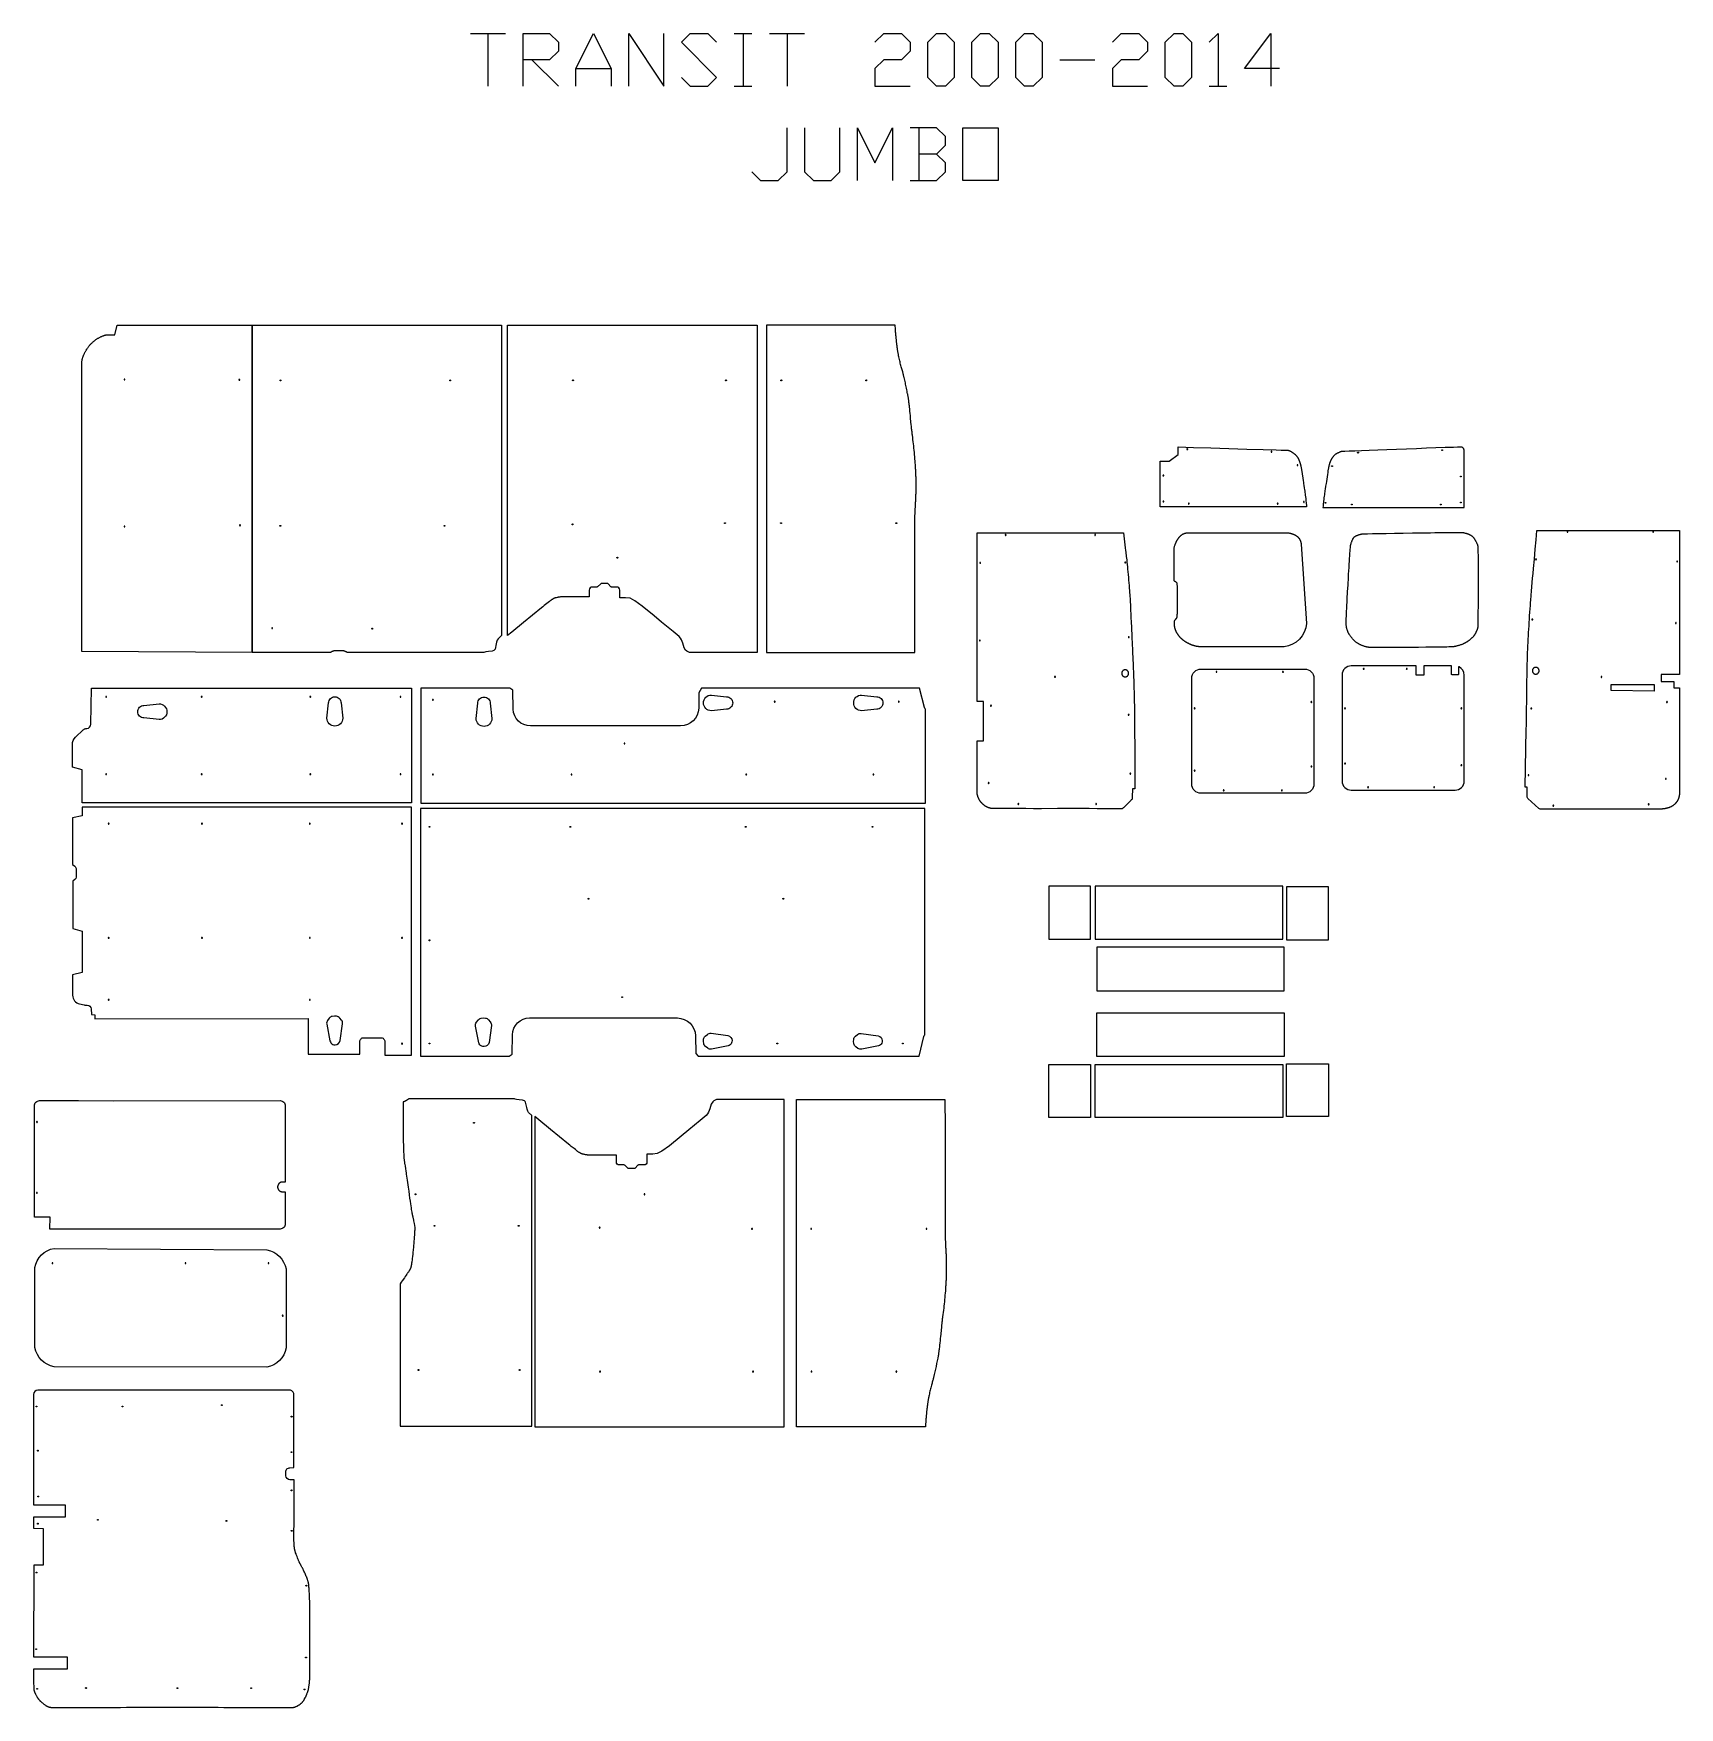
# Model space of a CAD drawing. Extents: x 487 to 8409, y -9760 to -1702.
import ezdxf

# ---------------------------------------------------------------- set-up
doc = ezdxf.new("R2010")
doc.units = 0
doc.layers.add('Default_Layer', color=1, linetype='CONTINUOUS')

msp = doc.modelspace()

# ---------------------------------------------------------------- linework, layer by layer
at = {"layer": 'Default_Layer'}
for points in [[(2589.7, -1702.2), (2759.1, -1702.2)], [(2674.4, -1702.2), (2674.4, -1956.2)], [(2843.7, -1956.2), (2843.7, -1702.2), (2970.7, -1702.2), (3013.1, -1744.5), (3013.1, -1786.9), (2970.7, -1829.2), (2843.7, -1829.2)], [(3097.7, -1956.2), (3097.7, -1871.5), (3182.4, -1702.2), (3267.1, -1871.5), (3267.1, -1956.2)], [(3351.7, -1956.2), (3351.7, -1702.2), (3521.1, -1956.2), (3521.1, -1702.2)], [(3605.7, -1913.9), (3648.1, -1956.2), (3732.7, -1956.2), (3775.1, -1913.9), (3605.7, -1744.5), (3648.1, -1702.2), (3732.7, -1702.2), (3775.1, -1744.5)], [(3859.7, -1702.2), (3944.4, -1702.2)], [(3902.1, -1702.2), (3902.1, -1956.2)], [(4029.1, -1702.2), (4198.4, -1702.2)], [(4113.7, -1702.2), (4113.7, -1956.2)], [(4537.1, -1744.5), (4579.4, -1702.2), (4664.1, -1702.2), (4706.4, -1744.5), (4706.4, -1786.9), (4664.1, -1829.2), (4579.4, -1829.2), (4537.1, -1871.5), (4537.1, -1956.2), (4706.4, -1956.2)], [(5680.1, -1744.5), (5722.4, -1702.2), (5807.1, -1702.2), (5849.4, -1744.5), (5849.4, -1786.9), (5807.1, -1829.2), (5722.4, -1829.2), (5680.1, -1871.5), (5680.1, -1956.2), (5849.4, -1956.2)], [(6145.7, -1744.5), (6188.1, -1702.2), (6188.1, -1956.2)], [(6484.4, -1871.5), (6315.1, -1871.5), (6442.1, -1702.2), (6442.1, -1956.2)], [(2886.1, -1829.2), (3013.1, -1956.2)], [(5426.1, -1829.2), (5595.4, -1829.2)], [(3097.7, -1871.5), (3267.1, -1871.5)], [(3859.7, -1956.2), (3944.4, -1956.2)], [(6145.7, -1956.2), (6230.4, -1956.2)], [(3944.4, -2367.4), (3986.7, -2409.8), (4071.4, -2409.8), (4113.7, -2367.4), (4113.7, -2155.8)], [(4198.4, -2155.8), (4198.4, -2367.4), (4240.7, -2409.8), (4325.4, -2409.8), (4367.7, -2367.4), (4367.7, -2155.8)], [(4452.4, -2409.8), (4452.4, -2155.8), (4537.1, -2325.1), (4621.7, -2155.8), (4621.7, -2409.8)], [(4833.4, -2282.8), (4875.7, -2240.4), (4875.7, -2198.1), (4833.4, -2155.8), (4706.4, -2155.8)], [(4748.7, -2155.8), (4748.7, -2409.8)], [(4706.4, -2409.8), (4833.4, -2409.8), (4875.7, -2367.4), (4875.7, -2325.1), (4833.4, -2282.8), (4748.7, -2282.8)]]:
    msp.add_lwpolyline(points, dxfattribs=at)
for points in [[(4833.4, -1956.2), (4791.1, -1913.9), (4791.1, -1744.5), (4833.4, -1702.2), (4875.7, -1702.2), (4918.1, -1744.5), (4918.1, -1913.9), (4875.7, -1956.2), (4833.4, -1956.2)], [(5045.1, -1956.2), (5002.7, -1913.9), (5002.7, -1744.5), (5045.1, -1702.2), (5087.4, -1702.2), (5129.7, -1744.5), (5129.7, -1913.9), (5087.4, -1956.2), (5045.1, -1956.2)], [(5256.7, -1956.2), (5214.4, -1913.9), (5214.4, -1744.5), (5256.7, -1702.2), (5299.1, -1702.2), (5341.4, -1744.5), (5341.4, -1913.9), (5299.1, -1956.2), (5256.7, -1956.2)], [(5976.4, -1956.2), (5934.1, -1913.9), (5934.1, -1744.5), (5976.4, -1702.2), (6018.7, -1702.2), (6061.1, -1744.5), (6061.1, -1913.9), (6018.7, -1956.2), (5976.4, -1956.2)], [(4960.4, -2409.8), (4960.4, -2155.8), (5129.7, -2155.8), (5129.7, -2409.8), (4960.4, -2409.8)], [(1539.2, -3105.9), (2739.2, -3105.9), (2739.2, -4600.7), (2722.8, -4615.5), (2718.5, -4622.2), (2715.2, -4631.6), (2713.7, -4640.2), (2708.4, -4665.4), (2706.4, -4668.7), (2702.7, -4672.2), (2694.1, -4674.7), (2677, -4676.3), (2664.9, -4678.2), (2658.6, -4679.7), (2654.8, -4682), (2326.1, -4682), (2005.4, -4682), (1997.2, -4682), (1996.1, -4681.2), (1995.1, -4680.6), (1994, -4679.9), (1992.9, -4679.3), (1991.8, -4678.7), (1990.7, -4678.1), (1989.5, -4677.5), (1988.4, -4677), (1987.2, -4676.5), (1986, -4676), (1984.8, -4675.6), (1983.6, -4675.2), (1982.4, -4674.8), (1981.2, -4674.4), (1980, -4674.1), (1978.8, -4673.8), (1936.6, -4673.8), (1935.2, -4674), (1933.9, -4674.2), (1932.5, -4674.4), (1931.1, -4674.7), (1929.8, -4675.1), (1928.5, -4675.5), (1927.2, -4676), (1925.9, -4676.5), (1924.6, -4677), (1923.3, -4677.6), (1922.1, -4678.2), (1920.9, -4678.9), (1919.7, -4679.6), (1918.5, -4680.3), (1917.4, -4681.1), (1916.3, -4682), (1648.2, -4682), (1539.2, -4681.4), (1539.2, -3105.9), (1539.2, -4681.4), (719.5, -4677.1), (719.5, -3282), (719.5, -3281.6), (720.1, -3278.8), (720.7, -3276), (721.3, -3273.1), (722, -3270.3), (722.7, -3267.5), (723.5, -3264.7), (724.4, -3261.9), (725.3, -3259.2), (726.3, -3256.4), (727.3, -3253.7), (728.3, -3251), (729.4, -3248.3), (730.6, -3245.6), (731.8, -3242.9), (733, -3240.3), (734.3, -3237.6), (735.7, -3235), (737, -3232.4), (738.5, -3229.9), (740, -3227.4), (741.5, -3224.8), (743, -3222.4), (744.7, -3219.9), (746.3, -3217.5), (748, -3215.1), (749.7, -3212.7), (751.5, -3210.3), (753.3, -3208), (755.2, -3205.7), (757.1, -3203.5), (759, -3201.3), (761, -3199.1), (763, -3196.9), (765, -3194.8), (767.1, -3192.8), (769.2, -3190.7), (771.4, -3188.7), (773.5, -3186.8), (775.8, -3184.8), (778, -3182.9), (780.3, -3181.1), (782.6, -3179.3), (785, -3177.5), (787.3, -3175.8), (789.8, -3174.2), (792.2, -3172.5), (794.7, -3171), (797.2, -3169.4), (799.7, -3168), (802.2, -3166.5), (804.8, -3165.1), (807.4, -3163.8), (810.1, -3162.5), (812.7, -3161.3), (815.4, -3160.1), (818.1, -3159), (820.8, -3157.9), (822.2, -3157.4), (823.6, -3156.9), (825, -3156.5), (826.3, -3156), (827.7, -3155.5), (829.1, -3155.1), (830.6, -3154.7), (832, -3154.2), (833.4, -3153.9), (834.8, -3153.5), (836.2, -3153.1), (837.7, -3152.7), (839.1, -3152.4), (840.5, -3152.1), (878.3, -3152.3), (890.2, -3105.9), (1539.2, -3105.9)], [(4014.3, -3105.9), (4014.3, -4682), (4689.7, -4682), (4728.8, -4682), (4729, -4547.9), (4729, -4035.2), (4731.7, -3968.9), (4731.8, -3968.9), (4732.2, -3963.7), (4732.5, -3958.5), (4732.9, -3953.3), (4733.2, -3948.1), (4733.5, -3942.9), (4733.7, -3937.7), (4733.9, -3932.5), (4734.2, -3927.3), (4734.4, -3922), (4734.5, -3916.8), (4734.7, -3911.6), (4734.8, -3906.4), (4734.9, -3901.2), (4735, -3896), (4735, -3890.8), (4735.1, -3885.6), (4735.1, -3880.3), (4735.1, -3875.1), (4735.1, -3869.9), (4735, -3864.7), (4735, -3859.5), (4734.9, -3854.3), (4734.8, -3849.1), (4734.7, -3843.8), (4734.5, -3838.6), (4734.4, -3833.4), (4734.2, -3828.2), (4734, -3823), (4733.8, -3817.8), (4733.6, -3812.6), (4733.4, -3807.4), (4733.1, -3802.1), (4732.8, -3796.9), (4732.5, -3791.7), (4732.2, -3786.5), (4731.9, -3781.3), (4731.6, -3776.1), (4731.2, -3770.9), (4730.8, -3765.7), (4730.4, -3760.5), (4729.6, -3750.1), (4728.8, -3739.7), (4727.8, -3729.3), (4726.8, -3718.9), (4725.8, -3708.5), (4724.7, -3698.1), (4723.6, -3687.7), (4722.4, -3677.4), (4721.2, -3667), (4719.9, -3656.7), (4718.6, -3646.3), (4717.3, -3636), (4716.6, -3630.8), (4716, -3625.5), (4715.3, -3620.3), (4714.7, -3615.1), (4714.1, -3609.8), (4713.6, -3604.6), (4712.4, -3594.1), (4711.4, -3583.6), (4710.3, -3573.1), (4708.3, -3552), (4707.3, -3541.5), (4706.3, -3531), (4705.2, -3520.5), (4704.2, -3510), (4703, -3499.5), (4702.4, -3494.2), (4701.8, -3489), (4701.2, -3483.8), (4700.6, -3478.5), (4699.9, -3473.3), (4699.2, -3468.1), (4698.1, -3460.2), (4697.6, -3456.2), (4697, -3452.3), (4696.4, -3448.3), (4695.7, -3444.4), (4695.3, -3442.5), (4695, -3440.5), (4694.6, -3438.5), (4694.1, -3436.6), (4692.7, -3430), (4691.3, -3423.4), (4690, -3416.8), (4688.6, -3410.2), (4685.9, -3397), (4684.6, -3390.4), (4683.2, -3383.8), (4681.8, -3377.3), (4680.3, -3370.7), (4678.9, -3364.1), (4677.3, -3357.6), (4676.5, -3354.3), (4675.7, -3351), (4674.9, -3347.7), (4674.1, -3344.5), (4673.2, -3341.2), (4672.3, -3338), (4671.4, -3334.7), (4670.5, -3331.5), (4667.7, -3321.6), (4666.3, -3316.6), (4664.9, -3311.6), (4663.3, -3306), (4661.8, -3300.4), (4660.3, -3294.7), (4658.9, -3289), (4657.5, -3283.2), (4656.1, -3277.5), (4654.7, -3271.4), (4653.4, -3265.3), (4652.1, -3259.3), (4650.9, -3253.2), (4650.3, -3249.8), (4649.6, -3246.4), (4649, -3243.1), (4648.4, -3239.7), (4647.8, -3236.4), (4647.3, -3233), (4646.7, -3229.6), (4646.2, -3226.3), (4645.6, -3222.2), (4645, -3218.1), (4644.4, -3214), (4643.8, -3209.8), (4643.3, -3205.7), (4642.7, -3201.6), (4642.2, -3197.5), (4641.7, -3193.4), (4641.2, -3189.3), (4640.8, -3185.2), (4640.3, -3181), (4639.9, -3176.9), (4639.1, -3168.7), (4638.3, -3160.4), (4637.8, -3155.3), (4637.4, -3150.1), (4637, -3145), (4636.6, -3139.8), (4636.2, -3134.7), (4635.8, -3129.5), (4635.1, -3119.2), (4634.7, -3112.6), (4634.3, -3105.9), (4014.3, -3105.9)], [(923.2, -3367.6), (923.2, -3367.8), (923.2, -3368), (923.3, -3368.2), (923.3, -3368.4), (923.4, -3368.6), (923.5, -3368.7), (923.6, -3368.9), (923.8, -3369), (923.9, -3369.1), (924, -3369.3), (924.2, -3369.4), (924.4, -3369.4), (924.6, -3369.5), (924.8, -3369.6), (925, -3369.6), (925.2, -3369.6), (925.4, -3369.6), (925.6, -3369.6), (925.8, -3369.5), (925.9, -3369.4), (926.1, -3369.4), (926.3, -3369.3), (926.4, -3369.1), (926.6, -3369), (926.7, -3368.9), (926.8, -3368.7), (926.9, -3368.6), (927, -3368.4), (927.1, -3368.2), (927.1, -3368), (927.2, -3367.8), (927.2, -3367.6), (927.2, -3367.4), (927.1, -3367.2), (927.1, -3367), (927, -3366.8), (926.9, -3366.7), (926.8, -3366.5), (926.7, -3366.3), (926.6, -3366.2), (926.4, -3366.1), (926.3, -3365.9), (926.1, -3365.8), (925.9, -3365.8), (925.8, -3365.7), (925.6, -3365.6), (925.4, -3365.6), (925.2, -3365.6), (925, -3365.6), (924.8, -3365.6), (924.6, -3365.7), (924.4, -3365.8), (924.2, -3365.8), (924, -3365.9), (923.9, -3366.1), (923.8, -3366.2), (923.6, -3366.3), (923.5, -3366.5), (923.4, -3366.7), (923.3, -3366.8), (923.3, -3367), (923.2, -3367.2), (923.2, -3367.4), (923.2, -3367.6)], [(1476, -3369.3), (1476, -3369.5), (1476, -3369.7), (1476, -3369.9), (1476.1, -3370.1), (1476.2, -3370.3), (1476.3, -3370.4), (1476.4, -3370.6), (1476.5, -3370.7), (1476.7, -3370.8), (1476.8, -3371), (1477, -3371.1), (1477.2, -3371.1), (1477.4, -3371.2), (1477.6, -3371.3), (1477.8, -3371.3), (1478, -3371.3), (1478.2, -3371.3), (1478.4, -3371.3), (1478.6, -3371.2), (1478.7, -3371.1), (1478.9, -3371.1), (1479.1, -3371), (1479.2, -3370.8), (1479.4, -3370.7), (1479.5, -3370.6), (1479.6, -3370.4), (1479.7, -3370.3), (1479.8, -3370.1), (1479.9, -3369.9), (1479.9, -3369.7), (1479.9, -3369.5), (1480, -3369.3), (1479.9, -3369.1), (1479.9, -3368.9), (1479.9, -3368.7), (1479.8, -3368.5), (1479.7, -3368.3), (1479.6, -3368.2), (1479.5, -3368), (1479.4, -3367.9), (1479.2, -3367.8), (1479.1, -3367.6), (1478.9, -3367.5), (1478.7, -3367.5), (1478.6, -3367.4), (1478.4, -3367.3), (1478.2, -3367.3), (1478, -3367.3), (1477.8, -3367.3), (1477.6, -3367.3), (1477.4, -3367.4), (1477.2, -3367.5), (1477, -3367.5), (1476.8, -3367.6), (1476.7, -3367.8), (1476.5, -3367.9), (1476.4, -3368), (1476.3, -3368.2), (1476.2, -3368.3), (1476.1, -3368.5), (1476, -3368.7), (1476, -3368.9), (1476, -3369.1), (1476, -3369.3)], [(1674.1, -3372), (1674.1, -3371.8), (1674.1, -3371.6), (1674.2, -3371.4), (1674.2, -3371.2), (1674.3, -3371.1), (1674.4, -3370.9), (1674.5, -3370.7), (1674.7, -3370.6), (1674.8, -3370.5), (1675, -3370.4), (1675.1, -3370.3), (1675.3, -3370.2), (1675.5, -3370.1), (1675.7, -3370.1), (1675.9, -3370), (1676.1, -3370), (1676.3, -3370), (1676.5, -3370.1), (1676.7, -3370.1), (1676.9, -3370.2), (1677, -3370.3), (1677.2, -3370.4), (1677.3, -3370.5), (1677.5, -3370.6), (1677.6, -3370.7), (1677.7, -3370.9), (1677.8, -3371.1), (1677.9, -3371.2), (1678, -3371.4), (1678, -3371.6), (1678.1, -3371.8), (1678.1, -3372), (1678.1, -3372.2), (1678, -3372.4), (1678, -3372.6), (1677.9, -3372.8), (1677.8, -3373), (1677.7, -3373.1), (1677.6, -3373.3), (1677.5, -3373.4), (1677.3, -3373.6), (1677.2, -3373.7), (1677, -3373.8), (1676.9, -3373.9), (1676.7, -3373.9), (1676.5, -3374), (1676.3, -3374), (1676.1, -3374), (1675.9, -3374), (1675.7, -3374), (1675.5, -3373.9), (1675.3, -3373.9), (1675.1, -3373.8), (1675, -3373.7), (1674.8, -3373.6), (1674.7, -3373.4), (1674.5, -3373.3), (1674.4, -3373.1), (1674.3, -3373), (1674.2, -3372.8), (1674.2, -3372.6), (1674.1, -3372.4), (1674.1, -3372.2), (1674.1, -3372)], [(2490.6, -3372), (2490.6, -3371.8), (2490.6, -3371.6), (2490.7, -3371.4), (2490.7, -3371.2), (2490.8, -3371.1), (2490.9, -3370.9), (2491, -3370.7), (2491.2, -3370.6), (2491.3, -3370.5), (2491.5, -3370.4), (2491.6, -3370.3), (2491.8, -3370.2), (2492, -3370.1), (2492.2, -3370.1), (2492.4, -3370), (2492.6, -3370), (2492.8, -3370), (2493, -3370.1), (2493.2, -3370.1), (2493.4, -3370.2), (2493.5, -3370.3), (2493.7, -3370.4), (2493.8, -3370.5), (2494, -3370.6), (2494.1, -3370.7), (2494.2, -3370.9), (2494.3, -3371.1), (2494.4, -3371.2), (2494.5, -3371.4), (2494.5, -3371.6), (2494.6, -3371.8), (2494.6, -3372), (2494.6, -3372.2), (2494.5, -3372.4), (2494.5, -3372.6), (2494.4, -3372.8), (2494.3, -3373), (2494.2, -3373.1), (2494.1, -3373.3), (2494, -3373.4), (2493.8, -3373.6), (2493.7, -3373.7), (2493.5, -3373.8), (2493.4, -3373.9), (2493.2, -3373.9), (2493, -3374), (2492.8, -3374), (2492.6, -3374), (2492.4, -3374), (2492.2, -3374), (2492, -3373.9), (2491.8, -3373.9), (2491.6, -3373.8), (2491.5, -3373.7), (2491.3, -3373.6), (2491.2, -3373.4), (2491, -3373.3), (2490.9, -3373.1), (2490.8, -3373), (2490.7, -3372.8), (2490.7, -3372.6), (2490.6, -3372.4), (2490.6, -3372.2), (2490.6, -3372)], [(3081.6, -3372), (3081.7, -3371.8), (3081.7, -3371.6), (3081.7, -3371.4), (3081.8, -3371.2), (3081.9, -3371.1), (3082, -3370.9), (3082.1, -3370.7), (3082.2, -3370.6), (3082.4, -3370.5), (3082.5, -3370.4), (3082.7, -3370.3), (3082.9, -3370.2), (3083.1, -3370.1), (3083.2, -3370.1), (3083.4, -3370), (3083.6, -3370), (3083.9, -3370), (3084, -3370.1), (3084.2, -3370.1), (3084.4, -3370.2), (3084.6, -3370.3), (3084.8, -3370.4), (3084.9, -3370.5), (3085.1, -3370.6), (3085.2, -3370.7), (3085.3, -3370.9), (3085.4, -3371.1), (3085.5, -3371.2), (3085.6, -3371.4), (3085.6, -3371.6), (3085.6, -3371.8), (3085.6, -3372), (3085.6, -3372.2), (3085.6, -3372.4), (3085.6, -3372.6), (3085.5, -3372.8), (3085.4, -3373), (3085.3, -3373.1), (3085.2, -3373.3), (3085.1, -3373.4), (3084.9, -3373.6), (3084.8, -3373.7), (3084.6, -3373.8), (3084.4, -3373.9), (3084.2, -3373.9), (3084, -3374), (3083.9, -3374), (3083.6, -3374), (3083.4, -3374), (3083.2, -3374), (3083.1, -3373.9), (3082.9, -3373.9), (3082.7, -3373.8), (3082.5, -3373.7), (3082.4, -3373.6), (3082.2, -3373.4), (3082.1, -3373.3), (3082, -3373.1), (3081.9, -3373), (3081.8, -3372.8), (3081.7, -3372.6), (3081.7, -3372.4), (3081.7, -3372.2), (3081.6, -3372)], [(3817.9, -3372), (3817.9, -3371.8), (3818, -3371.6), (3818, -3371.4), (3818.1, -3371.2), (3818.2, -3371.1), (3818.3, -3370.9), (3818.4, -3370.7), (3818.5, -3370.6), (3818.7, -3370.5), (3818.8, -3370.4), (3819, -3370.3), (3819.2, -3370.2), (3819.3, -3370.1), (3819.5, -3370.1), (3819.7, -3370), (3819.9, -3370), (3820.1, -3370), (3820.3, -3370.1), (3820.5, -3370.1), (3820.7, -3370.2), (3820.9, -3370.3), (3821.1, -3370.4), (3821.2, -3370.5), (3821.4, -3370.6), (3821.5, -3370.7), (3821.6, -3370.9), (3821.7, -3371.1), (3821.8, -3371.2), (3821.8, -3371.4), (3821.9, -3371.6), (3821.9, -3371.8), (3821.9, -3372), (3821.9, -3372.2), (3821.9, -3372.4), (3821.8, -3372.6), (3821.8, -3372.8), (3821.7, -3373), (3821.6, -3373.1), (3821.5, -3373.3), (3821.4, -3373.4), (3821.2, -3373.6), (3821.1, -3373.7), (3820.9, -3373.8), (3820.7, -3373.9), (3820.5, -3373.9), (3820.3, -3374), (3820.1, -3374), (3819.9, -3374), (3819.7, -3374), (3819.5, -3374), (3819.3, -3373.9), (3819.2, -3373.9), (3819, -3373.8), (3818.8, -3373.7), (3818.7, -3373.6), (3818.5, -3373.4), (3818.4, -3373.3), (3818.3, -3373.1), (3818.2, -3373), (3818.1, -3372.8), (3818, -3372.6), (3818, -3372.4), (3817.9, -3372.2), (3817.9, -3372)], [(4084.2, -3372), (4084.2, -3371.8), (4084.2, -3371.6), (4084.2, -3371.4), (4084.3, -3371.2), (4084.4, -3371.1), (4084.5, -3370.9), (4084.6, -3370.7), (4084.7, -3370.6), (4084.9, -3370.5), (4085, -3370.4), (4085.2, -3370.3), (4085.4, -3370.2), (4085.6, -3370.1), (4085.8, -3370.1), (4086, -3370), (4086.2, -3370), (4086.4, -3370), (4086.6, -3370.1), (4086.8, -3370.1), (4086.9, -3370.2), (4087.1, -3370.3), (4087.3, -3370.4), (4087.4, -3370.5), (4087.6, -3370.6), (4087.7, -3370.7), (4087.8, -3370.9), (4087.9, -3371.1), (4088, -3371.2), (4088.1, -3371.4), (4088.1, -3371.6), (4088.1, -3371.8), (4088.2, -3372), (4088.1, -3372.2), (4088.1, -3372.4), (4088.1, -3372.6), (4088, -3372.8), (4087.9, -3373), (4087.8, -3373.1), (4087.7, -3373.3), (4087.6, -3373.4), (4087.4, -3373.6), (4087.3, -3373.7), (4087.1, -3373.8), (4086.9, -3373.9), (4086.8, -3373.9), (4086.6, -3374), (4086.4, -3374), (4086.2, -3374), (4086, -3374), (4085.8, -3374), (4085.6, -3373.9), (4085.4, -3373.9), (4085.2, -3373.8), (4085, -3373.7), (4084.9, -3373.6), (4084.7, -3373.4), (4084.6, -3373.3), (4084.5, -3373.1), (4084.4, -3373), (4084.3, -3372.8), (4084.2, -3372.6), (4084.2, -3372.4), (4084.2, -3372.2), (4084.2, -3372)], [(4492.9, -3372), (4492.9, -3371.8), (4492.9, -3371.6), (4493, -3371.4), (4493, -3371.2), (4493.1, -3371.1), (4493.2, -3370.9), (4493.3, -3370.7), (4493.5, -3370.6), (4493.6, -3370.5), (4493.8, -3370.4), (4493.9, -3370.3), (4494.1, -3370.2), (4494.3, -3370.1), (4494.5, -3370.1), (4494.7, -3370), (4494.9, -3370), (4495.1, -3370), (4495.3, -3370.1), (4495.5, -3370.1), (4495.6, -3370.2), (4495.8, -3370.3), (4496, -3370.4), (4496.1, -3370.5), (4496.3, -3370.6), (4496.4, -3370.7), (4496.5, -3370.9), (4496.6, -3371.1), (4496.7, -3371.2), (4496.8, -3371.4), (4496.8, -3371.6), (4496.9, -3371.8), (4496.9, -3372), (4496.9, -3372.2), (4496.8, -3372.4), (4496.8, -3372.6), (4496.7, -3372.8), (4496.6, -3373), (4496.5, -3373.1), (4496.4, -3373.3), (4496.3, -3373.4), (4496.1, -3373.6), (4496, -3373.7), (4495.8, -3373.8), (4495.6, -3373.9), (4495.5, -3373.9), (4495.3, -3374), (4495.1, -3374), (4494.9, -3374), (4494.7, -3374), (4494.5, -3374), (4494.3, -3373.9), (4494.1, -3373.9), (4493.9, -3373.8), (4493.8, -3373.7), (4493.6, -3373.6), (4493.5, -3373.4), (4493.3, -3373.3), (4493.2, -3373.1), (4493.1, -3373), (4493, -3372.8), (4493, -3372.6), (4492.9, -3372.4), (4492.9, -3372.2), (4492.9, -3372)], [(6614.6, -3980.1), (6261.4, -3979.8), (5910.1, -3980.2), (5910.1, -3761.2), (5952.3, -3761.2), (5996.8, -3728.6), (5996.8, -3692.1), (6070.2, -3694.4), (6153.9, -3697), (6327.5, -3702.3), (6405, -3704.7), (6468.3, -3706.7), (6492.6, -3707.5), (6511.1, -3708.1), (6522.9, -3708.5), (6526, -3708.6), (6526.9, -3708.7), (6527.2, -3708.7), (6528.1, -3708.9), (6528.9, -3709.2), (6529.7, -3709.5), (6530.5, -3709.8), (6531.3, -3710.2), (6532, -3710.6), (6533.6, -3711.4), (6534.9, -3712.1), (6537.1, -3713.3), (6540, -3714.9), (6543.4, -3716.9), (6545.1, -3717.9), (6546.9, -3719), (6548.6, -3720.1), (6550.3, -3721.1), (6551.9, -3722.2), (6553.3, -3723.2), (6554.7, -3724.2), (6555.3, -3724.7), (6555.8, -3725.1), (6556.8, -3726), (6557.8, -3726.9), (6558.8, -3727.8), (6559.8, -3728.8), (6560.8, -3729.8), (6561.7, -3730.7), (6562.6, -3731.8), (6563.5, -3732.8), (6564.4, -3733.8), (6565.3, -3734.9), (6566.1, -3735.9), (6567, -3737), (6567.8, -3738.1), (6568.6, -3739.2), (6569.3, -3740.3), (6570.1, -3741.4), (6570.9, -3742.6), (6571.6, -3743.8), (6572.3, -3745), (6573, -3746.2), (6573.7, -3747.5), (6574.4, -3748.8), (6575.1, -3750.1), (6575.7, -3751.4), (6576.4, -3752.8), (6577, -3754.2), (6577.6, -3755.5), (6578.2, -3756.9), (6578.8, -3758.3), (6579.3, -3759.7), (6579.9, -3761), (6580.4, -3762.4), (6580.9, -3763.8), (6581.4, -3765.3), (6581.9, -3766.9), (6582.4, -3768.5), (6582.9, -3770.1), (6583.4, -3771.9), (6583.9, -3773.6), (6584.3, -3775.4), (6585.2, -3779), (6586.1, -3782.7), (6586.9, -3786.3), (6587.7, -3789.9), (6588.1, -3792), (6588.6, -3794.7), (6589.1, -3798), (6589.7, -3801.9), (6591.1, -3810.8), (6592.6, -3821), (6595.9, -3842.9), (6597.5, -3853.6), (6598.9, -3863.5), (6600, -3870.3), (6601, -3877.1), (6603.2, -3890.8), (6604.2, -3897.6), (6605.2, -3904.5), (6606.2, -3911.3), (6607.2, -3918.2), (6608.1, -3925.2), (6609, -3932.7), (6609.9, -3940.4), (6610.9, -3948.3), (6612.7, -3964.3), (6613.7, -3972.3), (6614.6, -3980.1)], [(6038.2, -3703.1), (6038.2, -3703.3), (6038.2, -3703.5), (6038.2, -3703.7), (6038.3, -3703.9), (6038.4, -3704.1), (6038.5, -3704.3), (6038.6, -3704.4), (6038.7, -3704.6), (6038.9, -3704.7), (6039, -3704.8), (6039.2, -3704.9), (6039.4, -3705), (6039.6, -3705), (6039.8, -3705.1), (6040, -3705.1), (6040.2, -3705.1), (6040.4, -3705.1), (6040.6, -3705.1), (6040.8, -3705), (6040.9, -3705), (6041.1, -3704.9), (6041.3, -3704.8), (6041.4, -3704.7), (6041.6, -3704.6), (6041.7, -3704.4), (6041.8, -3704.3), (6041.9, -3704.1), (6042, -3703.9), (6042.1, -3703.7), (6042.1, -3703.5), (6042.1, -3703.3), (6042.2, -3703.1), (6042.1, -3702.9), (6042.1, -3702.7), (6042.1, -3702.5), (6042, -3702.4), (6041.9, -3702.2), (6041.8, -3702), (6041.7, -3701.9), (6041.6, -3701.7), (6041.4, -3701.6), (6041.3, -3701.5), (6041.1, -3701.4), (6040.9, -3701.3), (6040.8, -3701.2), (6040.6, -3701.2), (6040.4, -3701.1), (6040.2, -3701.1), (6040, -3701.1), (6039.8, -3701.2), (6039.6, -3701.2), (6039.4, -3701.3), (6039.2, -3701.4), (6039, -3701.5), (6038.9, -3701.6), (6038.7, -3701.7), (6038.6, -3701.9), (6038.5, -3702), (6038.4, -3702.2), (6038.3, -3702.4), (6038.2, -3702.5), (6038.2, -3702.7), (6038.2, -3702.9), (6038.2, -3703.1)], [(7372.6, -3706.9), (7372.5, -3706.8), (7372.4, -3705.9), (7372.1, -3705), (7371.9, -3704.1), (7371.6, -3703.3), (7371.2, -3702.5), (7370.8, -3701.7), (7370.4, -3700.9), (7369.9, -3700.2), (7369.3, -3699.5), (7368.8, -3698.8), (7368.2, -3698.1), (7367.6, -3697.5), (7366.9, -3696.9), (7366.2, -3696.4), (7365.5, -3695.9), (7364.7, -3695.4), (7363.9, -3695), (7363.1, -3694.6), (7362.3, -3694.2), (7361.5, -3693.9), (7360.7, -3693.7), (7360, -3693.5), (7359.2, -3693.4), (7358.4, -3693.2), (7358.3, -3693.2), (7340.5, -3693.8), (7321.5, -3694.4), (7280.8, -3695.8), (7236.9, -3697.4), (7190.8, -3699), (7143.3, -3700.7), (7095.3, -3702.5), (7047.7, -3704.3), (7001.3, -3706.1), (6957.1, -3707.8), (6915.8, -3709.4), (6878.5, -3710.8), (6845.9, -3712.1), (6818.9, -3713.2), (6798.4, -3714.1), (6785.3, -3714.6), (6781.8, -3714.8), (6780.9, -3714.9), (6780.5, -3714.9), (6779.7, -3715.1), (6778.9, -3715.4), (6778.1, -3715.7), (6777.3, -3716), (6776.5, -3716.4), (6775.7, -3716.8), (6774.2, -3717.5), (6773.7, -3717.8), (6772.8, -3718.2), (6770.5, -3719.2), (6767.5, -3720.5), (6765.8, -3721.3), (6764, -3722.1), (6762.2, -3723), (6760.4, -3723.9), (6758.6, -3724.8), (6756.9, -3725.8), (6755.3, -3726.7), (6754.5, -3727.2), (6753.8, -3727.6), (6753.1, -3728.1), (6752.4, -3728.6), (6751.8, -3729), (6751.3, -3729.4), (6750.3, -3730.3), (6749.3, -3731.2), (6748.3, -3732.2), (6747.3, -3733.1), (6746.3, -3734.1), (6745.4, -3735.1), (6744.5, -3736.1), (6743.6, -3737.1), (6742.7, -3738.1), (6741.8, -3739.2), (6741, -3740.3), (6740.1, -3741.3), (6739.3, -3742.4), (6738.5, -3743.5), (6737.7, -3744.6), (6737, -3745.8), (6736.2, -3746.9), (6735.5, -3748.1), (6734.8, -3749.3), (6734.1, -3750.6), (6733.4, -3751.8), (6732.7, -3753.1), (6732, -3754.4), (6731.4, -3755.8), (6730.7, -3757.1), (6730.1, -3758.5), (6729.5, -3759.9), (6728.9, -3761.2), (6728.3, -3762.6), (6727.8, -3764), (6727.2, -3765.4), (6726.7, -3766.7), (6726.2, -3768.1), (6725.7, -3769.6), (6725.2, -3771.2), (6724.7, -3772.8), (6724.2, -3774.5), (6723.7, -3776.2), (6723.2, -3777.9), (6722.8, -3779.7), (6721.8, -3783.4), (6721, -3787), (6720.1, -3790.7), (6719.4, -3794.2), (6719, -3796.3), (6718.5, -3799), (6717.9, -3802.4), (6717.3, -3806.2), (6716, -3815.1), (6714.4, -3825.3), (6711.2, -3847.2), (6709.6, -3858), (6708.1, -3867.8), (6707.1, -3874.6), (6706.1, -3881.5), (6703.9, -3895.1), (6702.9, -3902), (6701.9, -3908.8), (6700.9, -3915.6), (6699.9, -3922.5), (6699, -3929.6), (6698.1, -3937), (6697.1, -3944.7), (6696.2, -3952.6), (6694.3, -3968.6), (6693.4, -3976.6), (6692.5, -3984.5), (7045.7, -3984.1), (7372.6, -3984.6), (7372.6, -3712), (7372.6, -3706.9)], [(7268.9, -3707.5), (7268.9, -3707.7), (7268.9, -3707.9), (7268.8, -3708.1), (7268.8, -3708.2), (7268.7, -3708.4), (7268.6, -3708.6), (7268.5, -3708.7), (7268.3, -3708.9), (7268.2, -3709), (7268, -3709.1), (7267.9, -3709.2), (7267.7, -3709.3), (7267.5, -3709.4), (7267.3, -3709.4), (7267.1, -3709.5), (7266.9, -3709.5), (7266.7, -3709.5), (7266.5, -3709.4), (7266.3, -3709.4), (7266.1, -3709.3), (7266, -3709.2), (7265.8, -3709.1), (7265.7, -3709), (7265.5, -3708.9), (7265.4, -3708.7), (7265.3, -3708.6), (7265.2, -3708.4), (7265.1, -3708.2), (7265, -3708.1), (7265, -3707.9), (7264.9, -3707.7), (7264.9, -3707.5), (7264.9, -3707.3), (7265, -3707.1), (7265, -3706.9), (7265.1, -3706.7), (7265.2, -3706.5), (7265.3, -3706.3), (7265.4, -3706.2), (7265.5, -3706), (7265.7, -3705.9), (7265.8, -3705.8), (7266, -3705.7), (7266.1, -3705.6), (7266.3, -3705.6), (7266.5, -3705.5), (7266.7, -3705.5), (7266.9, -3705.5), (7267.1, -3705.5), (7267.3, -3705.5), (7267.5, -3705.6), (7267.7, -3705.6), (7267.9, -3705.7), (7268, -3705.8), (7268.2, -3705.9), (7268.3, -3706), (7268.5, -3706.2), (7268.6, -3706.3), (7268.7, -3706.5), (7268.8, -3706.7), (7268.8, -3706.9), (7268.9, -3707.1), (7268.9, -3707.3), (7268.9, -3707.5)], [(6443.2, -3715.1), (6443.2, -3715.3), (6443.2, -3715.5), (6443.2, -3715.7), (6443.3, -3715.9), (6443.4, -3716.1), (6443.5, -3716.3), (6443.6, -3716.4), (6443.7, -3716.6), (6443.9, -3716.7), (6444, -3716.8), (6444.2, -3716.9), (6444.4, -3717), (6444.6, -3717), (6444.8, -3717.1), (6445, -3717.1), (6445.2, -3717.1), (6445.4, -3717.1), (6445.6, -3717.1), (6445.8, -3717), (6445.9, -3717), (6446.1, -3716.9), (6446.3, -3716.8), (6446.4, -3716.7), (6446.6, -3716.6), (6446.7, -3716.4), (6446.8, -3716.3), (6446.9, -3716.1), (6447, -3715.9), (6447.1, -3715.7), (6447.1, -3715.5), (6447.1, -3715.3), (6447.2, -3715.1), (6447.1, -3714.9), (6447.1, -3714.7), (6447.1, -3714.5), (6447, -3714.4), (6446.9, -3714.2), (6446.8, -3714), (6446.7, -3713.9), (6446.6, -3713.7), (6446.4, -3713.6), (6446.3, -3713.5), (6446.1, -3713.4), (6445.9, -3713.3), (6445.8, -3713.2), (6445.6, -3713.2), (6445.4, -3713.1), (6445.2, -3713.1), (6445, -3713.1), (6444.8, -3713.2), (6444.6, -3713.2), (6444.4, -3713.3), (6444.2, -3713.4), (6444, -3713.5), (6443.9, -3713.6), (6443.7, -3713.7), (6443.6, -3713.9), (6443.5, -3714), (6443.4, -3714.2), (6443.3, -3714.4), (6443.2, -3714.5), (6443.2, -3714.7), (6443.2, -3714.9), (6443.2, -3715.1)], [(6568.2, -3780.1), (6568.2, -3780.3), (6568.2, -3780.5), (6568.2, -3780.7), (6568.3, -3780.9), (6568.4, -3781.1), (6568.5, -3781.3), (6568.6, -3781.4), (6568.7, -3781.6), (6568.9, -3781.7), (6569, -3781.8), (6569.2, -3781.9), (6569.4, -3782), (6569.6, -3782), (6569.8, -3782.1), (6570, -3782.1), (6570.2, -3782.1), (6570.4, -3782.1), (6570.6, -3782.1), (6570.8, -3782), (6570.9, -3782), (6571.1, -3781.9), (6571.3, -3781.8), (6571.4, -3781.7), (6571.6, -3781.6), (6571.7, -3781.4), (6571.8, -3781.3), (6571.9, -3781.1), (6572, -3780.9), (6572.1, -3780.7), (6572.1, -3780.5), (6572.1, -3780.3), (6572.2, -3780.1), (6572.1, -3779.9), (6572.1, -3779.7), (6572.1, -3779.5), (6572, -3779.4), (6571.9, -3779.2), (6571.8, -3779), (6571.7, -3778.9), (6571.6, -3778.7), (6571.4, -3778.6), (6571.3, -3778.5), (6571.1, -3778.4), (6570.9, -3778.3), (6570.8, -3778.2), (6570.6, -3778.2), (6570.4, -3778.1), (6570.2, -3778.1), (6570, -3778.1), (6569.8, -3778.2), (6569.6, -3778.2), (6569.4, -3778.3), (6569.2, -3778.4), (6569, -3778.5), (6568.9, -3778.6), (6568.7, -3778.7), (6568.6, -3778.9), (6568.5, -3779), (6568.4, -3779.2), (6568.3, -3779.4), (6568.2, -3779.5), (6568.2, -3779.7), (6568.2, -3779.9), (6568.2, -3780.1)], [(6738.9, -3784.5), (6738.9, -3784.7), (6738.9, -3784.9), (6738.8, -3785.1), (6738.8, -3785.2), (6738.7, -3785.4), (6738.6, -3785.6), (6738.5, -3785.7), (6738.3, -3785.9), (6738.2, -3786), (6738, -3786.1), (6737.9, -3786.2), (6737.7, -3786.3), (6737.5, -3786.4), (6737.3, -3786.4), (6737.1, -3786.5), (6736.9, -3786.5), (6736.7, -3786.5), (6736.5, -3786.4), (6736.3, -3786.4), (6736.1, -3786.3), (6736, -3786.2), (6735.8, -3786.1), (6735.7, -3786), (6735.5, -3785.9), (6735.4, -3785.7), (6735.3, -3785.6), (6735.2, -3785.4), (6735.1, -3785.2), (6735, -3785.1), (6735, -3784.9), (6734.9, -3784.7), (6734.9, -3784.5), (6734.9, -3784.3), (6735, -3784.1), (6735, -3783.9), (6735.1, -3783.7), (6735.2, -3783.5), (6735.3, -3783.3), (6735.4, -3783.2), (6735.5, -3783), (6735.7, -3782.9), (6735.8, -3782.8), (6736, -3782.7), (6736.1, -3782.6), (6736.3, -3782.6), (6736.5, -3782.5), (6736.7, -3782.5), (6736.9, -3782.5), (6737.1, -3782.5), (6737.3, -3782.5), (6737.5, -3782.6), (6737.7, -3782.6), (6737.9, -3782.7), (6738, -3782.8), (6738.2, -3782.9), (6738.3, -3783), (6738.5, -3783.2), (6738.6, -3783.3), (6738.7, -3783.5), (6738.8, -3783.7), (6738.8, -3783.9), (6738.9, -3784.1), (6738.9, -3784.3), (6738.9, -3784.5)], [(6863.9, -3719.5), (6863.9, -3719.7), (6863.9, -3719.9), (6863.8, -3720.1), (6863.8, -3720.2), (6863.7, -3720.4), (6863.6, -3720.6), (6863.5, -3720.7), (6863.3, -3720.9), (6863.2, -3721), (6863, -3721.1), (6862.9, -3721.2), (6862.7, -3721.3), (6862.5, -3721.4), (6862.3, -3721.4), (6862.1, -3721.5), (6861.9, -3721.5), (6861.7, -3721.5), (6861.5, -3721.4), (6861.3, -3721.4), (6861.1, -3721.3), (6861, -3721.2), (6860.8, -3721.1), (6860.7, -3721), (6860.5, -3720.9), (6860.4, -3720.7), (6860.3, -3720.6), (6860.2, -3720.4), (6860.1, -3720.2), (6860, -3720.1), (6860, -3719.9), (6859.9, -3719.7), (6859.9, -3719.5), (6859.9, -3719.3), (6860, -3719.1), (6860, -3718.9), (6860.1, -3718.7), (6860.2, -3718.5), (6860.3, -3718.3), (6860.4, -3718.2), (6860.5, -3718), (6860.7, -3717.9), (6860.8, -3717.8), (6861, -3717.7), (6861.1, -3717.6), (6861.3, -3717.6), (6861.5, -3717.5), (6861.7, -3717.5), (6861.9, -3717.5), (6862.1, -3717.5), (6862.3, -3717.5), (6862.5, -3717.6), (6862.7, -3717.6), (6862.9, -3717.7), (6863, -3717.8), (6863.2, -3717.9), (6863.3, -3718), (6863.5, -3718.2), (6863.6, -3718.3), (6863.7, -3718.5), (6863.8, -3718.7), (6863.8, -3718.9), (6863.9, -3719.1), (6863.9, -3719.3), (6863.9, -3719.5)], [(5923.2, -3830.1), (5923.2, -3830.3), (5923.2, -3830.5), (5923.2, -3830.7), (5923.3, -3830.9), (5923.4, -3831.1), (5923.5, -3831.3), (5923.6, -3831.4), (5923.7, -3831.6), (5923.9, -3831.7), (5924, -3831.8), (5924.2, -3831.9), (5924.4, -3832), (5924.6, -3832), (5924.8, -3832.1), (5925, -3832.1), (5925.2, -3832.1), (5925.4, -3832.1), (5925.6, -3832.1), (5925.8, -3832), (5925.9, -3832), (5926.1, -3831.9), (5926.3, -3831.8), (5926.4, -3831.7), (5926.6, -3831.6), (5926.7, -3831.4), (5926.8, -3831.3), (5926.9, -3831.1), (5927, -3830.9), (5927.1, -3830.7), (5927.1, -3830.5), (5927.1, -3830.3), (5927.2, -3830.1), (5927.1, -3829.9), (5927.1, -3829.7), (5927.1, -3829.5), (5927, -3829.4), (5926.9, -3829.2), (5926.8, -3829), (5926.7, -3828.9), (5926.6, -3828.7), (5926.4, -3828.6), (5926.3, -3828.5), (5926.1, -3828.4), (5925.9, -3828.3), (5925.8, -3828.2), (5925.6, -3828.2), (5925.4, -3828.1), (5925.2, -3828.1), (5925, -3828.1), (5924.8, -3828.2), (5924.6, -3828.2), (5924.4, -3828.3), (5924.2, -3828.4), (5924, -3828.5), (5923.9, -3828.6), (5923.7, -3828.7), (5923.6, -3828.9), (5923.5, -3829), (5923.4, -3829.2), (5923.3, -3829.4), (5923.2, -3829.5), (5923.2, -3829.7), (5923.2, -3829.9), (5923.2, -3830.1)], [(7358.8, -3834.5), (7358.8, -3834.7), (7358.8, -3834.9), (7358.7, -3835.1), (7358.7, -3835.2), (7358.6, -3835.4), (7358.5, -3835.6), (7358.4, -3835.7), (7358.2, -3835.9), (7358.1, -3836), (7357.9, -3836.1), (7357.8, -3836.2), (7357.6, -3836.3), (7357.4, -3836.4), (7357.2, -3836.4), (7357, -3836.5), (7356.8, -3836.5), (7356.6, -3836.5), (7356.4, -3836.4), (7356.2, -3836.4), (7356, -3836.3), (7355.9, -3836.2), (7355.7, -3836.1), (7355.5, -3836), (7355.4, -3835.9), (7355.3, -3835.7), (7355.2, -3835.6), (7355.1, -3835.4), (7355, -3835.2), (7354.9, -3835.1), (7354.9, -3834.9), (7354.8, -3834.7), (7354.8, -3834.5), (7354.8, -3834.3), (7354.9, -3834.1), (7354.9, -3833.9), (7355, -3833.7), (7355.1, -3833.5), (7355.2, -3833.3), (7355.3, -3833.2), (7355.4, -3833), (7355.5, -3832.9), (7355.7, -3832.8), (7355.9, -3832.7), (7356, -3832.6), (7356.2, -3832.6), (7356.4, -3832.5), (7356.6, -3832.5), (7356.8, -3832.5), (7357, -3832.5), (7357.2, -3832.5), (7357.4, -3832.6), (7357.6, -3832.6), (7357.8, -3832.7), (7357.9, -3832.8), (7358.1, -3832.9), (7358.2, -3833), (7358.4, -3833.2), (7358.5, -3833.3), (7358.6, -3833.5), (7358.7, -3833.7), (7358.7, -3833.9), (7358.8, -3834.1), (7358.8, -3834.3), (7358.8, -3834.5)], [(5923.2, -3955.1), (5923.2, -3955.3), (5923.2, -3955.5), (5923.2, -3955.7), (5923.3, -3955.9), (5923.4, -3956.1), (5923.5, -3956.3), (5923.6, -3956.4), (5923.7, -3956.6), (5923.9, -3956.7), (5924, -3956.8), (5924.2, -3956.9), (5924.4, -3957), (5924.6, -3957), (5924.8, -3957.1), (5925, -3957.1), (5925.2, -3957.1), (5925.4, -3957.1), (5925.6, -3957.1), (5925.8, -3957), (5925.9, -3957), (5926.1, -3956.9), (5926.3, -3956.8), (5926.4, -3956.7), (5926.6, -3956.6), (5926.7, -3956.4), (5926.8, -3956.3), (5926.9, -3956.1), (5927, -3955.9), (5927.1, -3955.7), (5927.1, -3955.5), (5927.1, -3955.3), (5927.2, -3955.1), (5927.1, -3954.9), (5927.1, -3954.7), (5927.1, -3954.5), (5927, -3954.4), (5926.9, -3954.2), (5926.8, -3954), (5926.7, -3953.9), (5926.6, -3953.7), (5926.4, -3953.6), (5926.3, -3953.5), (5926.1, -3953.4), (5925.9, -3953.3), (5925.8, -3953.2), (5925.6, -3953.2), (5925.4, -3953.1), (5925.2, -3953.1), (5925, -3953.1), (5924.8, -3953.2), (5924.6, -3953.2), (5924.4, -3953.3), (5924.2, -3953.4), (5924, -3953.5), (5923.9, -3953.6), (5923.7, -3953.7), (5923.6, -3953.9), (5923.5, -3954), (5923.4, -3954.2), (5923.3, -3954.4), (5923.2, -3954.5), (5923.2, -3954.7), (5923.2, -3954.9), (5923.2, -3955.1)], [(6045.2, -3965.1), (6045.2, -3965.3), (6045.2, -3965.5), (6045.2, -3965.7), (6045.3, -3965.9), (6045.4, -3966.1), (6045.5, -3966.3), (6045.6, -3966.4), (6045.7, -3966.6), (6045.9, -3966.7), (6046, -3966.8), (6046.2, -3966.9), (6046.4, -3967), (6046.6, -3967), (6046.8, -3967.1), (6047, -3967.1), (6047.2, -3967.1), (6047.4, -3967.1), (6047.6, -3967.1), (6047.8, -3967), (6047.9, -3967), (6048.1, -3966.9), (6048.3, -3966.8), (6048.4, -3966.7), (6048.6, -3966.6), (6048.7, -3966.4), (6048.8, -3966.3), (6048.9, -3966.1), (6049, -3965.9), (6049.1, -3965.7), (6049.1, -3965.5), (6049.1, -3965.3), (6049.2, -3965.1), (6049.1, -3964.9), (6049.1, -3964.7), (6049.1, -3964.5), (6049, -3964.4), (6048.9, -3964.2), (6048.8, -3964), (6048.7, -3963.9), (6048.6, -3963.7), (6048.4, -3963.6), (6048.3, -3963.5), (6048.1, -3963.4), (6047.9, -3963.3), (6047.8, -3963.2), (6047.6, -3963.2), (6047.4, -3963.1), (6047.2, -3963.1), (6047, -3963.1), (6046.8, -3963.2), (6046.6, -3963.2), (6046.4, -3963.3), (6046.2, -3963.4), (6046, -3963.5), (6045.9, -3963.6), (6045.7, -3963.7), (6045.6, -3963.9), (6045.5, -3964), (6045.4, -3964.2), (6045.3, -3964.4), (6045.2, -3964.5), (6045.2, -3964.7), (6045.2, -3964.9), (6045.2, -3965.1)], [(6473.2, -3965.1), (6473.2, -3965.3), (6473.2, -3965.5), (6473.2, -3965.7), (6473.3, -3965.9), (6473.4, -3966.1), (6473.5, -3966.3), (6473.6, -3966.4), (6473.7, -3966.6), (6473.9, -3966.7), (6474, -3966.8), (6474.2, -3966.9), (6474.4, -3967), (6474.6, -3967), (6474.8, -3967.1), (6475, -3967.1), (6475.2, -3967.1), (6475.4, -3967.1), (6475.6, -3967.1), (6475.8, -3967), (6475.9, -3967), (6476.1, -3966.9), (6476.3, -3966.8), (6476.4, -3966.7), (6476.6, -3966.6), (6476.7, -3966.4), (6476.8, -3966.3), (6476.9, -3966.1), (6477, -3965.9), (6477.1, -3965.7), (6477.1, -3965.5), (6477.1, -3965.3), (6477.2, -3965.1), (6477.1, -3964.9), (6477.1, -3964.7), (6477.1, -3964.5), (6477, -3964.4), (6476.9, -3964.2), (6476.8, -3964), (6476.7, -3963.9), (6476.6, -3963.7), (6476.4, -3963.6), (6476.3, -3963.5), (6476.1, -3963.4), (6475.9, -3963.3), (6475.8, -3963.2), (6475.6, -3963.2), (6475.4, -3963.1), (6475.2, -3963.1), (6475, -3963.1), (6474.8, -3963.2), (6474.6, -3963.2), (6474.4, -3963.3), (6474.2, -3963.4), (6474, -3963.5), (6473.9, -3963.6), (6473.7, -3963.7), (6473.6, -3963.9), (6473.5, -3964), (6473.4, -3964.2), (6473.3, -3964.4), (6473.2, -3964.5), (6473.2, -3964.7), (6473.2, -3964.9), (6473.2, -3965.1)], [(6599.4, -3957.2), (6599.4, -3957.4), (6599.4, -3957.6), (6599.5, -3957.8), (6599.6, -3958), (6599.6, -3958.2), (6599.7, -3958.4), (6599.9, -3958.5), (6600, -3958.7), (6600.1, -3958.8), (6600.3, -3958.9), (6600.4, -3959), (6600.6, -3959.1), (6600.8, -3959.2), (6601, -3959.2), (6601.2, -3959.2), (6601.4, -3959.2), (6601.6, -3959.2), (6601.8, -3959.2), (6602, -3959.2), (6602.2, -3959.1), (6602.4, -3959), (6602.5, -3958.9), (6602.7, -3958.8), (6602.8, -3958.7), (6602.9, -3958.5), (6603.1, -3958.4), (6603.2, -3958.2), (6603.2, -3958), (6603.3, -3957.8), (6603.4, -3957.6), (6603.4, -3957.4), (6603.4, -3957.2), (6603.4, -3957), (6603.4, -3956.8), (6603.3, -3956.7), (6603.2, -3956.5), (6603.2, -3956.3), (6603.1, -3956.1), (6602.9, -3956), (6602.8, -3955.8), (6602.7, -3955.7), (6602.5, -3955.6), (6602.4, -3955.5), (6602.2, -3955.4), (6602, -3955.3), (6601.8, -3955.3), (6601.6, -3955.3), (6601.4, -3955.2), (6601.2, -3955.3), (6601, -3955.3), (6600.8, -3955.3), (6600.6, -3955.4), (6600.4, -3955.5), (6600.3, -3955.6), (6600.1, -3955.7), (6600, -3955.8), (6599.9, -3956), (6599.7, -3956.1), (6599.6, -3956.3), (6599.6, -3956.5), (6599.5, -3956.7), (6599.4, -3956.8), (6599.4, -3957), (6599.4, -3957.2)], [(6707.7, -3961.6), (6707.7, -3961.8), (6707.6, -3962), (6707.6, -3962.2), (6707.5, -3962.3), (6707.4, -3962.5), (6707.3, -3962.7), (6707.2, -3962.8), (6707.1, -3963), (6707, -3963.1), (6706.8, -3963.2), (6706.6, -3963.3), (6706.5, -3963.4), (6706.3, -3963.5), (6706.1, -3963.5), (6705.9, -3963.6), (6705.7, -3963.6), (6705.5, -3963.6), (6705.3, -3963.5), (6705.1, -3963.5), (6704.9, -3963.4), (6704.7, -3963.3), (6704.6, -3963.2), (6704.4, -3963.1), (6704.3, -3963), (6704.1, -3962.8), (6704, -3962.7), (6703.9, -3962.5), (6703.8, -3962.3), (6703.8, -3962.2), (6703.7, -3962), (6703.7, -3961.8), (6703.7, -3961.6), (6703.7, -3961.4), (6703.7, -3961.2), (6703.8, -3961), (6703.8, -3960.8), (6703.9, -3960.6), (6704, -3960.5), (6704.1, -3960.3), (6704.3, -3960.2), (6704.4, -3960), (6704.6, -3959.9), (6704.7, -3959.8), (6704.9, -3959.7), (6705.1, -3959.7), (6705.3, -3959.6), (6705.5, -3959.6), (6705.7, -3959.6), (6705.9, -3959.6), (6706.1, -3959.6), (6706.3, -3959.7), (6706.5, -3959.7), (6706.6, -3959.8), (6706.8, -3959.9), (6707, -3960), (6707.1, -3960.2), (6707.2, -3960.3), (6707.3, -3960.5), (6707.4, -3960.6), (6707.5, -3960.8), (6707.6, -3961), (6707.6, -3961.2), (6707.7, -3961.4), (6707.7, -3961.6)], [(6833.9, -3969.5), (6833.9, -3969.7), (6833.9, -3969.9), (6833.8, -3970.1), (6833.8, -3970.2), (6833.7, -3970.4), (6833.6, -3970.6), (6833.5, -3970.7), (6833.3, -3970.9), (6833.2, -3971), (6833, -3971.1), (6832.9, -3971.2), (6832.7, -3971.3), (6832.5, -3971.4), (6832.3, -3971.4), (6832.1, -3971.5), (6831.9, -3971.5), (6831.7, -3971.5), (6831.5, -3971.4), (6831.3, -3971.4), (6831.1, -3971.3), (6831, -3971.2), (6830.8, -3971.1), (6830.7, -3971), (6830.5, -3970.9), (6830.4, -3970.7), (6830.3, -3970.6), (6830.2, -3970.4), (6830.1, -3970.2), (6830, -3970.1), (6830, -3969.9), (6829.9, -3969.7), (6829.9, -3969.5), (6829.9, -3969.3), (6830, -3969.1), (6830, -3968.9), (6830.1, -3968.7), (6830.2, -3968.5), (6830.3, -3968.3), (6830.4, -3968.2), (6830.5, -3968), (6830.7, -3967.9), (6830.8, -3967.8), (6831, -3967.7), (6831.1, -3967.6), (6831.3, -3967.6), (6831.5, -3967.5), (6831.7, -3967.5), (6831.9, -3967.5), (6832.1, -3967.5), (6832.3, -3967.5), (6832.5, -3967.6), (6832.7, -3967.6), (6832.9, -3967.7), (6833, -3967.8), (6833.2, -3967.9), (6833.3, -3968), (6833.5, -3968.2), (6833.6, -3968.3), (6833.7, -3968.5), (6833.8, -3968.7), (6833.8, -3968.9), (6833.9, -3969.1), (6833.9, -3969.3), (6833.9, -3969.5)], [(7261.9, -3969.5), (7261.9, -3969.7), (7261.9, -3969.9), (7261.8, -3970.1), (7261.8, -3970.2), (7261.7, -3970.4), (7261.6, -3970.6), (7261.5, -3970.7), (7261.3, -3970.9), (7261.2, -3971), (7261, -3971.1), (7260.9, -3971.2), (7260.7, -3971.3), (7260.5, -3971.4), (7260.3, -3971.4), (7260.1, -3971.5), (7259.9, -3971.5), (7259.7, -3971.5), (7259.5, -3971.4), (7259.3, -3971.4), (7259.1, -3971.3), (7259, -3971.2), (7258.8, -3971.1), (7258.7, -3971), (7258.5, -3970.9), (7258.4, -3970.7), (7258.3, -3970.6), (7258.2, -3970.4), (7258.1, -3970.2), (7258, -3970.1), (7258, -3969.9), (7257.9, -3969.7), (7257.9, -3969.5), (7257.9, -3969.3), (7258, -3969.1), (7258, -3968.9), (7258.1, -3968.7), (7258.2, -3968.5), (7258.3, -3968.3), (7258.4, -3968.2), (7258.5, -3968), (7258.7, -3967.9), (7258.8, -3967.8), (7259, -3967.7), (7259.1, -3967.6), (7259.3, -3967.6), (7259.5, -3967.5), (7259.7, -3967.5), (7259.9, -3967.5), (7260.1, -3967.5), (7260.3, -3967.5), (7260.5, -3967.6), (7260.7, -3967.6), (7260.9, -3967.7), (7261, -3967.8), (7261.2, -3967.9), (7261.3, -3968), (7261.5, -3968.2), (7261.6, -3968.3), (7261.7, -3968.5), (7261.8, -3968.7), (7261.8, -3968.9), (7261.9, -3969.1), (7261.9, -3969.3), (7261.9, -3969.5)], [(7358.8, -3959.5), (7358.8, -3959.7), (7358.8, -3959.9), (7358.7, -3960.1), (7358.7, -3960.2), (7358.6, -3960.4), (7358.5, -3960.6), (7358.4, -3960.7), (7358.2, -3960.9), (7358.1, -3961), (7357.9, -3961.1), (7357.8, -3961.2), (7357.6, -3961.3), (7357.4, -3961.4), (7357.2, -3961.4), (7357, -3961.5), (7356.8, -3961.5), (7356.6, -3961.5), (7356.4, -3961.4), (7356.2, -3961.4), (7356, -3961.3), (7355.9, -3961.2), (7355.7, -3961.1), (7355.5, -3961), (7355.4, -3960.9), (7355.3, -3960.7), (7355.2, -3960.6), (7355.1, -3960.4), (7355, -3960.2), (7354.9, -3960.1), (7354.9, -3959.9), (7354.8, -3959.7), (7354.8, -3959.5), (7354.8, -3959.3), (7354.9, -3959.1), (7354.9, -3958.9), (7355, -3958.7), (7355.1, -3958.5), (7355.2, -3958.3), (7355.3, -3958.2), (7355.4, -3958), (7355.5, -3957.9), (7355.7, -3957.8), (7355.9, -3957.7), (7356, -3957.6), (7356.2, -3957.6), (7356.4, -3957.5), (7356.6, -3957.5), (7356.8, -3957.5), (7357, -3957.5), (7357.2, -3957.5), (7357.4, -3957.6), (7357.6, -3957.6), (7357.8, -3957.7), (7357.9, -3957.8), (7358.1, -3957.9), (7358.2, -3958), (7358.4, -3958.2), (7358.5, -3958.3), (7358.6, -3958.5), (7358.7, -3958.7), (7358.7, -3958.9), (7358.8, -3959.1), (7358.8, -3959.3), (7358.8, -3959.5)], [(923.4, -4075.3), (923.4, -4075.5), (923.5, -4075.7), (923.5, -4075.9), (923.6, -4076.1), (923.7, -4076.2), (923.8, -4076.4), (923.9, -4076.6), (924, -4076.7), (924.2, -4076.8), (924.3, -4077), (924.5, -4077.1), (924.7, -4077.1), (924.8, -4077.2), (925, -4077.3), (925.2, -4077.3), (925.4, -4077.3), (925.6, -4077.3), (925.8, -4077.3), (926, -4077.2), (926.2, -4077.1), (926.4, -4077.1), (926.6, -4077), (926.7, -4076.8), (926.8, -4076.7), (927, -4076.6), (927.1, -4076.4), (927.2, -4076.2), (927.3, -4076.1), (927.3, -4075.9), (927.4, -4075.7), (927.4, -4075.5), (927.4, -4075.3), (927.4, -4075.1), (927.4, -4074.9), (927.3, -4074.7), (927.3, -4074.5), (927.2, -4074.3), (927.1, -4074.2), (927, -4074), (926.8, -4073.9), (926.7, -4073.8), (926.6, -4073.6), (926.4, -4073.5), (926.2, -4073.5), (926, -4073.4), (925.8, -4073.3), (925.6, -4073.3), (925.4, -4073.3), (925.2, -4073.3), (925, -4073.3), (924.8, -4073.4), (924.7, -4073.5), (924.5, -4073.5), (924.3, -4073.6), (924.2, -4073.8), (924, -4073.9), (923.9, -4074), (923.8, -4074.2), (923.7, -4074.3), (923.6, -4074.5), (923.5, -4074.7), (923.5, -4074.9), (923.4, -4075.1), (923.4, -4075.3)], [(1479, -4069.3), (1479, -4069.5), (1479, -4069.7), (1479, -4069.9), (1479.1, -4070.1), (1479.2, -4070.3), (1479.3, -4070.4), (1479.4, -4070.6), (1479.5, -4070.7), (1479.7, -4070.8), (1479.8, -4071), (1480, -4071.1), (1480.2, -4071.1), (1480.4, -4071.2), (1480.6, -4071.3), (1480.8, -4071.3), (1481, -4071.3), (1481.2, -4071.3), (1481.4, -4071.3), (1481.6, -4071.2), (1481.7, -4071.1), (1481.9, -4071.1), (1482.1, -4071), (1482.2, -4070.8), (1482.4, -4070.7), (1482.5, -4070.6), (1482.6, -4070.4), (1482.7, -4070.3), (1482.8, -4070.1), (1482.9, -4069.9), (1482.9, -4069.7), (1482.9, -4069.5), (1483, -4069.3), (1482.9, -4069.1), (1482.9, -4068.9), (1482.9, -4068.7), (1482.8, -4068.5), (1482.7, -4068.3), (1482.6, -4068.2), (1482.5, -4068), (1482.4, -4067.9), (1482.2, -4067.8), (1482.1, -4067.6), (1481.9, -4067.5), (1481.7, -4067.5), (1481.6, -4067.4), (1481.4, -4067.3), (1481.2, -4067.3), (1481, -4067.3), (1480.8, -4067.3), (1480.6, -4067.3), (1480.4, -4067.4), (1480.2, -4067.5), (1480, -4067.5), (1479.8, -4067.6), (1479.7, -4067.8), (1479.5, -4067.9), (1479.4, -4068), (1479.3, -4068.2), (1479.2, -4068.3), (1479.1, -4068.5), (1479, -4068.7), (1479, -4068.9), (1479, -4069.1), (1479, -4069.3)], [(1673, -4072), (1673, -4071.8), (1673, -4071.6), (1673.1, -4071.4), (1673.2, -4071.2), (1673.2, -4071.1), (1673.3, -4070.9), (1673.5, -4070.7), (1673.6, -4070.6), (1673.7, -4070.5), (1673.9, -4070.4), (1674, -4070.3), (1674.2, -4070.2), (1674.4, -4070.1), (1674.6, -4070.1), (1674.8, -4070), (1675, -4070), (1675.2, -4070), (1675.4, -4070.1), (1675.6, -4070.1), (1675.8, -4070.2), (1676, -4070.3), (1676.1, -4070.4), (1676.3, -4070.5), (1676.4, -4070.6), (1676.5, -4070.7), (1676.7, -4070.9), (1676.8, -4071.1), (1676.8, -4071.2), (1676.9, -4071.4), (1677, -4071.6), (1677, -4071.8), (1677, -4072), (1677, -4072.2), (1677, -4072.4), (1676.9, -4072.6), (1676.8, -4072.8), (1676.8, -4073), (1676.7, -4073.1), (1676.5, -4073.3), (1676.4, -4073.4), (1676.3, -4073.6), (1676.1, -4073.7), (1676, -4073.8), (1675.8, -4073.9), (1675.6, -4073.9), (1675.4, -4074), (1675.2, -4074), (1675, -4074), (1674.8, -4074), (1674.6, -4074), (1674.4, -4073.9), (1674.2, -4073.9), (1674, -4073.8), (1673.9, -4073.7), (1673.7, -4073.6), (1673.6, -4073.4), (1673.5, -4073.3), (1673.3, -4073.1), (1673.2, -4073), (1673.2, -4072.8), (1673.1, -4072.6), (1673, -4072.4), (1673, -4072.2), (1673, -4072)], [(2463.6, -4072), (2463.6, -4071.8), (2463.6, -4071.6), (2463.7, -4071.4), (2463.7, -4071.2), (2463.8, -4071.1), (2463.9, -4070.9), (2464, -4070.7), (2464.2, -4070.6), (2464.3, -4070.5), (2464.5, -4070.4), (2464.6, -4070.3), (2464.8, -4070.2), (2465, -4070.1), (2465.2, -4070.1), (2465.4, -4070), (2465.6, -4070), (2465.8, -4070), (2466, -4070.1), (2466.2, -4070.1), (2466.4, -4070.2), (2466.5, -4070.3), (2466.7, -4070.4), (2466.8, -4070.5), (2467, -4070.6), (2467.1, -4070.7), (2467.2, -4070.9), (2467.3, -4071.1), (2467.4, -4071.2), (2467.5, -4071.4), (2467.5, -4071.6), (2467.6, -4071.8), (2467.6, -4072), (2467.6, -4072.2), (2467.5, -4072.4), (2467.5, -4072.6), (2467.4, -4072.8), (2467.3, -4073), (2467.2, -4073.1), (2467.1, -4073.3), (2467, -4073.4), (2466.8, -4073.6), (2466.7, -4073.7), (2466.5, -4073.8), (2466.4, -4073.9), (2466.2, -4073.9), (2466, -4074), (2465.8, -4074), (2465.6, -4074), (2465.4, -4074), (2465.2, -4074), (2465, -4073.9), (2464.8, -4073.9), (2464.6, -4073.8), (2464.5, -4073.7), (2464.3, -4073.6), (2464.2, -4073.4), (2464, -4073.3), (2463.9, -4073.1), (2463.8, -4073), (2463.7, -4072.8), (2463.7, -4072.6), (2463.6, -4072.4), (2463.6, -4072.2), (2463.6, -4072)], [(3079.6, -4065), (3079.7, -4064.8), (3079.7, -4064.6), (3079.7, -4064.4), (3079.8, -4064.2), (3079.9, -4064.1), (3080, -4063.9), (3080.1, -4063.7), (3080.2, -4063.6), (3080.4, -4063.5), (3080.5, -4063.4), (3080.7, -4063.3), (3080.9, -4063.2), (3081.1, -4063.1), (3081.2, -4063.1), (3081.4, -4063), (3081.6, -4063), (3081.9, -4063), (3082, -4063.1), (3082.2, -4063.1), (3082.4, -4063.2), (3082.6, -4063.3), (3082.8, -4063.4), (3082.9, -4063.5), (3083.1, -4063.6), (3083.2, -4063.7), (3083.3, -4063.9), (3083.4, -4064.1), (3083.5, -4064.2), (3083.6, -4064.4), (3083.6, -4064.6), (3083.6, -4064.8), (3083.6, -4065), (3083.6, -4065.2), (3083.6, -4065.4), (3083.6, -4065.6), (3083.5, -4065.8), (3083.4, -4066), (3083.3, -4066.1), (3083.2, -4066.3), (3083.1, -4066.4), (3082.9, -4066.6), (3082.8, -4066.7), (3082.6, -4066.8), (3082.4, -4066.9), (3082.2, -4066.9), (3082, -4067), (3081.9, -4067), (3081.6, -4067), (3081.4, -4067), (3081.2, -4067), (3081.1, -4066.9), (3080.9, -4066.9), (3080.7, -4066.8), (3080.5, -4066.7), (3080.4, -4066.6), (3080.2, -4066.4), (3080.1, -4066.3), (3080, -4066.1), (3079.9, -4066), (3079.8, -4065.8), (3079.7, -4065.6), (3079.7, -4065.4), (3079.7, -4065.2), (3079.6, -4065)], [(3813, -4059), (3813, -4058.8), (3813, -4058.6), (3813, -4058.4), (3813.1, -4058.2), (3813.2, -4058.1), (3813.3, -4057.9), (3813.4, -4057.7), (3813.5, -4057.6), (3813.7, -4057.5), (3813.8, -4057.4), (3814, -4057.3), (3814.2, -4057.2), (3814.4, -4057.1), (3814.5, -4057.1), (3814.7, -4057), (3815, -4057), (3815.2, -4057), (3815.4, -4057.1), (3815.5, -4057.1), (3815.7, -4057.2), (3815.9, -4057.3), (3816.1, -4057.4), (3816.2, -4057.5), (3816.4, -4057.6), (3816.5, -4057.7), (3816.6, -4057.9), (3816.7, -4058.1), (3816.8, -4058.2), (3816.9, -4058.4), (3816.9, -4058.6), (3816.9, -4058.8), (3817, -4059), (3816.9, -4059.2), (3816.9, -4059.4), (3816.9, -4059.6), (3816.8, -4059.8), (3816.7, -4060), (3816.6, -4060.1), (3816.5, -4060.3), (3816.4, -4060.4), (3816.2, -4060.6), (3816.1, -4060.7), (3815.9, -4060.8), (3815.7, -4060.9), (3815.5, -4060.9), (3815.4, -4061), (3815.2, -4061), (3815, -4061), (3814.7, -4061), (3814.5, -4061), (3814.4, -4060.9), (3814.2, -4060.9), (3814, -4060.8), (3813.8, -4060.7), (3813.7, -4060.6), (3813.5, -4060.4), (3813.4, -4060.3), (3813.3, -4060.1), (3813.2, -4060), (3813.1, -4059.8), (3813, -4059.6), (3813, -4059.4), (3813, -4059.2), (3813, -4059)], [(4082.9, -4059), (4082.9, -4058.8), (4083, -4058.6), (4083, -4058.4), (4083.1, -4058.2), (4083.2, -4058.1), (4083.3, -4057.9), (4083.4, -4057.7), (4083.5, -4057.6), (4083.7, -4057.5), (4083.8, -4057.4), (4084, -4057.3), (4084.1, -4057.2), (4084.3, -4057.1), (4084.5, -4057.1), (4084.7, -4057), (4084.9, -4057), (4085.1, -4057), (4085.3, -4057.1), (4085.5, -4057.1), (4085.7, -4057.2), (4085.9, -4057.3), (4086, -4057.4), (4086.2, -4057.5), (4086.3, -4057.6), (4086.5, -4057.7), (4086.6, -4057.9), (4086.7, -4058.1), (4086.8, -4058.2), (4086.8, -4058.4), (4086.9, -4058.6), (4086.9, -4058.8), (4086.9, -4059), (4086.9, -4059.2), (4086.9, -4059.4), (4086.8, -4059.6), (4086.8, -4059.8), (4086.7, -4060), (4086.6, -4060.1), (4086.5, -4060.3), (4086.3, -4060.4), (4086.2, -4060.6), (4086, -4060.7), (4085.9, -4060.8), (4085.7, -4060.9), (4085.5, -4060.9), (4085.3, -4061), (4085.1, -4061), (4084.9, -4061), (4084.7, -4061), (4084.5, -4061), (4084.3, -4060.9), (4084.1, -4060.9), (4084, -4060.8), (4083.8, -4060.7), (4083.7, -4060.6), (4083.5, -4060.4), (4083.4, -4060.3), (4083.3, -4060.1), (4083.2, -4060), (4083.1, -4059.8), (4083, -4059.6), (4083, -4059.4), (4082.9, -4059.2), (4082.9, -4059)], [(4637.9, -4059), (4637.9, -4058.8), (4637.9, -4058.6), (4638, -4058.4), (4638, -4058.2), (4638.1, -4058.1), (4638.2, -4057.9), (4638.3, -4057.7), (4638.5, -4057.6), (4638.6, -4057.5), (4638.8, -4057.4), (4638.9, -4057.3), (4639.1, -4057.2), (4639.3, -4057.1), (4639.5, -4057.1), (4639.7, -4057), (4639.9, -4057), (4640.1, -4057), (4640.3, -4057.1), (4640.5, -4057.1), (4640.6, -4057.2), (4640.8, -4057.3), (4641, -4057.4), (4641.1, -4057.5), (4641.3, -4057.6), (4641.4, -4057.7), (4641.5, -4057.9), (4641.6, -4058.1), (4641.7, -4058.2), (4641.8, -4058.4), (4641.8, -4058.6), (4641.9, -4058.8), (4641.9, -4059), (4641.9, -4059.2), (4641.8, -4059.4), (4641.8, -4059.6), (4641.7, -4059.8), (4641.6, -4060), (4641.5, -4060.1), (4641.4, -4060.3), (4641.3, -4060.4), (4641.1, -4060.6), (4641, -4060.7), (4640.8, -4060.8), (4640.6, -4060.9), (4640.5, -4060.9), (4640.3, -4061), (4640.1, -4061), (4639.9, -4061), (4639.7, -4061), (4639.5, -4061), (4639.3, -4060.9), (4639.1, -4060.9), (4638.9, -4060.8), (4638.8, -4060.7), (4638.6, -4060.6), (4638.5, -4060.4), (4638.3, -4060.3), (4638.2, -4060.1), (4638.1, -4060), (4638, -4059.8), (4638, -4059.6), (4637.9, -4059.4), (4637.9, -4059.2), (4637.9, -4059)], [(5109.5, -5433), (5107.8, -5433.1), (5106.1, -5433.1), (5104.4, -5433.1), (5102.7, -5433), (5101, -5432.9), (5099.3, -5432.8), (5097.6, -5432.5), (5095.9, -5432.3), (5094.2, -5432), (5092.5, -5431.6), (5090.8, -5431.2), (5089.1, -5430.7), (5087.5, -5430.2), (5085.8, -5429.7), (5084.1, -5429.1), (5082.4, -5428.4), (5080.8, -5427.7), (5079.1, -5427), (5077.5, -5426.2), (5075.8, -5425.4), (5074.2, -5424.6), (5072.6, -5423.7), (5071, -5422.7), (5069.4, -5421.8), (5067.9, -5420.8), (5066.3, -5419.7), (5064.8, -5418.6), (5063.3, -5417.5), (5061.8, -5416.4), (5060.3, -5415.2), (5058.9, -5413.9), (5057.4, -5412.7), (5056, -5411.4), (5054.6, -5410.1), (5053.3, -5408.7), (5051.9, -5407.3), (5050.6, -5405.9), (5049.4, -5404.5), (5048.1, -5403), (5046.9, -5401.5), (5045.7, -5400), (5044.5, -5398.4), (5043.4, -5396.8), (5042.3, -5395.2), (5041.2, -5393.6), (5040.2, -5391.9), (5039.2, -5390.3), (5038.2, -5388.6), (5037.3, -5386.8), (5036.4, -5385.1), (5035.6, -5383.3), (5034.8, -5381.6), (5034, -5379.8), (5033.3, -5377.9), (5032.6, -5376.1), (5032, -5374.3), (5031.4, -5372.4), (5030.8, -5370.5), (5030.3, -5368.6), (5029.9, -5366.7), (5029.4, -5364.8), (5029.1, -5362.9), (5028.8, -5360.9), (5028.5, -5359), (5028.1, -5106.8), (5059.2, -5106.8), (5059.2, -4918.4), (5028.9, -4918.4), (5028.9, -4106.5), (5733.1, -4106.5), (5734.8, -4120.6), (5736.6, -4134.8), (5740.1, -4163.1), (5741.8, -4177.2), (5743.5, -4191.4), (5744.3, -4198.5), (5745.1, -4205.6), (5745.9, -4212.6), (5746.7, -4219.7), (5747.5, -4227.5), (5748.4, -4236.5), (5749.4, -4246.5), (5750.5, -4257.4), (5751.6, -4269.1), (5752.8, -4281.4), (5754, -4294.1), (5755.3, -4307.1), (5756.5, -4320.3), (5757.7, -4333.5), (5758.8, -4346.4), (5759.9, -4359.1), (5761, -4371.3), (5761.9, -4382.8), (5762.8, -4393.6), (5763.5, -4403.4), (5764.1, -4412.7), (5764.7, -4422), (5765.2, -4431.3), (5765.8, -4440.6), (5766.2, -4449.9), (5766.7, -4459.3), (5767.1, -4468.6), (5767.6, -4477.9), (5768.4, -4496.5), (5769.2, -4515.2), (5770, -4533.8), (5770.4, -4543.1), (5770.9, -4552.4), (5771.7, -4572.8), (5772.6, -4593.2), (5773.5, -4613.6), (5774.4, -4634), (5776.3, -4674.9), (5778.1, -4715.8), (5779, -4736.2), (5779.9, -4756.6), (5780.7, -4776.9), (5781.5, -4797.2), (5782.2, -4817.5), (5782.9, -4837.7), (5783.2, -4847.8), (5783.5, -4857.9), (5783.8, -4868), (5784.1, -4878), (5784.4, -4888), (5784.6, -4898.1), (5784.8, -4908.1), (5785, -4918.1), (5785.4, -4938.2), (5785.7, -4958.2), (5785.9, -4978.3), (5786.2, -4998.4), (5786.4, -5018.4), (5786.5, -5038.5), (5786.8, -5078.6), (5787.1, -5118.8), (5787.2, -5138.8), (5787.4, -5158.9), (5787.6, -5179), (5787.8, -5199), (5787.8, -5338.4), (5776.2, -5338.4), (5775.9, -5350.9), (5775.6, -5364.6), (5775.4, -5376), (5775.3, -5379.8), (5775.2, -5381.7), (5775.1, -5382.5), (5775.1, -5383.4), (5775.1, -5384.2), (5775, -5385.1), (5774.9, -5386), (5774.9, -5386.4), (5774.8, -5386.7), (5774.7, -5387.1), (5774.6, -5387.4), (5774.5, -5387.8), (5774.4, -5388.1), (5774.2, -5388.3), (5774, -5388.6), (5773.8, -5388.8), (5773.6, -5389), (5773.4, -5389.3), (5773.2, -5389.5), (5772.7, -5389.9), (5771.6, -5390.6), (5771.1, -5391), (5770.6, -5391.4), (5768.5, -5393.5), (5763.6, -5398.5), (5756.9, -5405.3), (5749.2, -5413), (5745.3, -5416.9), (5741.5, -5420.7), (5737.9, -5424.2), (5734.7, -5427.3), (5731.9, -5430), (5730.7, -5431.1), (5729.6, -5432.1), (5728.7, -5432.9), (5728, -5433.4), (5727.5, -5433.8), (5727.3, -5433.9), (5727.2, -5434), (5726.8, -5434), (5726.2, -5434), (5724.5, -5434), (5722.6, -5434), (5720.8, -5433.9), (5701.7, -5433.8), (5682.6, -5433.7), (5644.4, -5433.6), (5606.2, -5433.5), (5568, -5433.4), (5529.8, -5433.4), (5491.6, -5433.4), (5415.2, -5433.4), (5338.7, -5433.5), (5300.5, -5433.5), (5262.3, -5433.4), (5224.1, -5433.4), (5185.9, -5433.3), (5147.7, -5433.2), (5109.5, -5433)], [(7319.9, -4654.4), (7318.9, -4654.5), (7317.4, -4654.6), (7315.3, -4654.7), (7312.8, -4654.8), (7309.9, -4654.9), (7306.5, -4655), (7298.4, -4655.2), (7288.7, -4655.5), (7277.6, -4655.7), (7265.2, -4655.9), (7251.5, -4656.1), (7236.9, -4656.3), (7221.3, -4656.5), (7204.9, -4656.7), (7187.9, -4656.8), (7152.4, -4657.1), (7115.9, -4657.4), (7079.4, -4657.6), (7043.9, -4657.8), (7026.9, -4657.8), (7010.6, -4657.9), (6995.1, -4657.9), (6980.5, -4657.9), (6966.9, -4657.9), (6954.6, -4657.8), (6943.6, -4657.7), (6934, -4657.6), (6926, -4657.5), (6922.7, -4657.4), (6919.8, -4657.4), (6917.3, -4657.3), (6915.4, -4657.2), (6913.9, -4657.1), (6913.3, -4657), (6912.9, -4657), (6911.5, -4656.8), (6910.1, -4656.5), (6908.7, -4656.3), (6907.3, -4656), (6905.9, -4655.7), (6904.4, -4655.3), (6903, -4655), (6901.6, -4654.6), (6898.7, -4653.9), (6895.8, -4653.1), (6893, -4652.2), (6890.2, -4651.3), (6887.4, -4650.4), (6884.7, -4649.4), (6882.1, -4648.4), (6879.5, -4647.3), (6877, -4646.3), (6874.6, -4645.2), (6872.3, -4644.1), (6870.1, -4643), (6868, -4641.9), (6866, -4640.8), (6863.9, -4639.6), (6861.9, -4638.4), (6859.9, -4637.1), (6857.9, -4635.8), (6855.9, -4634.5), (6854, -4633.1), (6852.1, -4631.7), (6850.2, -4630.2), (6848.4, -4628.7), (6846.5, -4627.2), (6844.8, -4625.6), (6843, -4624), (6841.3, -4622.4), (6839.6, -4620.7), (6837.9, -4619), (6836.3, -4617.2), (6834.6, -4615.4), (6832.9, -4613.5), (6831.3, -4611.6), (6829.7, -4609.6), (6828.1, -4607.5), (6826.5, -4605.4), (6825, -4603.3), (6823.5, -4601.1), (6822.1, -4599), (6820.7, -4596.7), (6820, -4595.6), (6819.3, -4594.5), (6818.7, -4593.4), (6818.1, -4592.2), (6817.4, -4591.1), (6816.9, -4589.9), (6816.3, -4588.8), (6815.7, -4587.6), (6815.2, -4586.5), (6814.6, -4585.3), (6814.1, -4584.1), (6813.6, -4582.9), (6813.1, -4581.7), (6812.6, -4580.5), (6812.2, -4579.3), (6811.7, -4578), (6810.8, -4575.5), (6810, -4573), (6809.2, -4570.4), (6808.5, -4567.8), (6807.8, -4565.2), (6807.2, -4562.5), (6806.7, -4559.9), (6806.1, -4557.2), (6805.7, -4554.5), (6805.3, -4551.9), (6804.9, -4549.2), (6804.6, -4546.5), (6804.6, -4545.6), (6804.5, -4544.3), (6804.5, -4542.4), (6804.6, -4540.1), (6804.6, -4537.4), (6804.7, -4534.2), (6805, -4526.7), (6805.3, -4517.7), (6805.8, -4507.3), (6806.3, -4495.7), (6806.9, -4483), (6807.6, -4469.2), (6808.3, -4454.6), (6809.1, -4439.3), (6810, -4423.3), (6811.8, -4390.1), (6813.7, -4355.8), (6815.6, -4321.5), (6816.6, -4304.7), (6817.6, -4288.3), (6818.6, -4272.3), (6819.5, -4257), (6820.4, -4242.4), (6821.3, -4228.7), (6822.2, -4216), (6823, -4204.4), (6823.7, -4194), (6824.4, -4185), (6825, -4177.5), (6825.2, -4174.4), (6825.5, -4171.7), (6825.7, -4169.4), (6826, -4167.5), (6826.1, -4166.2), (6826.2, -4165.7), (6826.3, -4165.3), (6826.6, -4164), (6827, -4162.6), (6827.3, -4161.3), (6827.7, -4159.9), (6828.2, -4158.5), (6828.6, -4157.1), (6829, -4155.7), (6829.5, -4154.2), (6830.5, -4151.4), (6831.6, -4148.5), (6832.1, -4147.1), (6832.7, -4145.7), (6833.2, -4144.3), (6833.8, -4142.9), (6834.4, -4141.6), (6835, -4140.3), (6835.6, -4139), (6836.2, -4137.7), (6836.8, -4136.5), (6837.4, -4135.3), (6838, -4134.1), (6838.6, -4133), (6839.2, -4132), (6839.8, -4131), (6840.4, -4130.1), (6841, -4129.2), (6841.6, -4128.3), (6842.2, -4127.6), (6842.7, -4126.9), (6843.3, -4126.3), (6843.9, -4125.7), (6844.5, -4125.1), (6845.1, -4124.6), (6845.8, -4124.1), (6846.4, -4123.6), (6847.1, -4123.1), (6847.8, -4122.6), (6848.6, -4122.2), (6849.3, -4121.7), (6850.1, -4121.3), (6850.9, -4120.9), (6851.7, -4120.5), (6853.3, -4119.7), (6854.9, -4119), (6856.5, -4118.4), (6858.1, -4117.8), (6859.6, -4117.2), (6861.1, -4116.7), (6864, -4115.7), (6866.5, -4114.9), (6867.6, -4114.5), (6868.7, -4114.1), (6869.9, -4113.7), (6871, -4113.4), (6872.2, -4113.1), (6873.4, -4112.8), (6874.5, -4112.5), (6875.7, -4112.2), (6876.9, -4112), (6878, -4111.7), (6879.2, -4111.5), (6880.4, -4111.3), (6882.8, -4111), (6885.1, -4110.7), (6885.8, -4110.6), (6887, -4110.6), (6891.5, -4110.4), (6898.2, -4110.3), (6907.1, -4110.1), (6930.8, -4109.6), (6961.2, -4109), (6997.1, -4108.4), (7037, -4107.7), (7079.6, -4107), (7123.7, -4106.4), (7167.8, -4105.7), (7189.5, -4105.5), (7210.8, -4105.2), (7231.4, -4104.9), (7251.2, -4104.7), (7270, -4104.5), (7287.8, -4104.4), (7304.2, -4104.3), (7319.1, -4104.2), (7332.5, -4104.2), (7344, -4104.2), (7349, -4104.2), (7353.6, -4104.3), (7357.6, -4104.3), (7361, -4104.4), (7363.9, -4104.5), (7366.2, -4104.6), (7367.9, -4104.7), (7368.5, -4104.8), (7368.9, -4104.8), (7371.8, -4105.4), (7374.7, -4106), (7377.6, -4106.7), (7379.1, -4107.1), (7380.5, -4107.5), (7381.9, -4107.8), (7383.4, -4108.3), (7384.8, -4108.7), (7386.3, -4109.1), (7387.7, -4109.6), (7389.1, -4110.1), (7390.5, -4110.6), (7391.9, -4111.1), (7393.3, -4111.6), (7394.7, -4112.2), (7396, -4112.8), (7397.4, -4113.4), (7398.7, -4114), (7400, -4114.7), (7401.3, -4115.4), (7402.6, -4116.1), (7403.9, -4116.8), (7405.2, -4117.6), (7406.4, -4118.4), (7407.6, -4119.2), (7408.8, -4120), (7410, -4120.9), (7411.1, -4121.8), (7412.2, -4122.8), (7412.8, -4123.3), (7413.3, -4123.8), (7413.9, -4124.3), (7414.4, -4124.9), (7415.5, -4126), (7416.6, -4127.3), (7417.7, -4128.6), (7418.7, -4130), (7419.8, -4131.4), (7420.8, -4132.9), (7421.8, -4134.4), (7422.8, -4135.9), (7423.7, -4137.5), (7424.7, -4139.1), (7425.6, -4140.6), (7426.5, -4142.2), (7427.4, -4143.8), (7428.2, -4145.4), (7429, -4147), (7429.8, -4148.5), (7431.3, -4151.5), (7432.6, -4154.3), (7433.7, -4156.9), (7434.7, -4159.1), (7435.5, -4161.1), (7436.1, -4162.6), (7436.5, -4163.7), (7436.8, -4164.5), (7437.1, -4165.3), (7437.3, -4166.2), (7437.5, -4167), (7437.7, -4167.9), (7437.9, -4168.7), (7438, -4169.6), (7438.1, -4170.5), (7438.3, -4172.2), (7438.5, -4174), (7438.8, -4177.5), (7438.8, -4178.2), (7438.9, -4179.4), (7439, -4183.4), (7439.1, -4189.3), (7439.2, -4196.7), (7439.4, -4215.7), (7439.7, -4238.5), (7439.9, -4263.7), (7440.1, -4289.4), (7440.1, -4301.9), (7440.2, -4313.9), (7440.2, -4325.3), (7440.2, -4335.7), (7440.2, -4346.4), (7440.1, -4358.6), (7440, -4371.9), (7439.9, -4386.2), (7439.6, -4416.4), (7439.3, -4446.7), (7438.7, -4499.3), (7438.5, -4516.9), (7438.4, -4522.6), (7438.4, -4525.8), (7438.4, -4527.7), (7438.4, -4529.7), (7438.5, -4533.8), (7438.8, -4542), (7438.9, -4546), (7439, -4547.9), (7439, -4549.7), (7438.9, -4551.4), (7438.9, -4553), (7438.8, -4554.5), (7438.7, -4555.2), (7438.6, -4555.8), (7438.5, -4557.1), (7438.3, -4558.4), (7438.1, -4559.6), (7437.8, -4560.9), (7437.5, -4562.2), (7437.2, -4563.4), (7436.9, -4564.7), (7436.6, -4565.9), (7436.3, -4567.1), (7435.9, -4568.4), (7435.5, -4569.6), (7435.1, -4570.8), (7434.7, -4572), (7434.2, -4573.2), (7433.8, -4574.5), (7433.3, -4575.6), (7432.8, -4576.9), (7432.3, -4578.3), (7431.6, -4579.7), (7430.9, -4581.3), (7430.2, -4582.9), (7429.4, -4584.6), (7428.6, -4586.3), (7427.7, -4588), (7426.8, -4589.8), (7425.8, -4591.6), (7424.8, -4593.3), (7423.8, -4595), (7422.8, -4596.7), (7421.7, -4598.4), (7420.6, -4599.9), (7420, -4600.7), (7419.5, -4601.4), (7418.9, -4602.2), (7418.3, -4602.9), (7417, -4604.4), (7415.7, -4605.9), (7414.2, -4607.4), (7412.7, -4608.9), (7411.2, -4610.4), (7409.5, -4611.9), (7407.9, -4613.5), (7406.2, -4614.9), (7404.5, -4616.4), (7402.8, -4617.9), (7401.1, -4619.3), (7399.4, -4620.6), (7397.7, -4622), (7396.1, -4623.2), (7394.5, -4624.4), (7392.9, -4625.6), (7391.3, -4626.8), (7389.7, -4627.9), (7388, -4629.1), (7386.4, -4630.2), (7384.8, -4631.3), (7383.1, -4632.4), (7381.4, -4633.4), (7379.7, -4634.5), (7378, -4635.5), (7376.3, -4636.4), (7374.6, -4637.4), (7372.8, -4638.3), (7371, -4639.2), (7369.3, -4640), (7367.5, -4640.8), (7365.5, -4641.6), (7363.3, -4642.5), (7360.9, -4643.4), (7358.3, -4644.4), (7355.4, -4645.3), (7352.5, -4646.3), (7349.4, -4647.3), (7346.2, -4648.3), (7342.9, -4649.2), (7339.6, -4650.2), (7336.2, -4651), (7332.9, -4651.9), (7331.2, -4652.2), (7329.5, -4652.6), (7327.9, -4653), (7326.3, -4653.3), (7324.6, -4653.6), (7323, -4653.9), (7321.5, -4654.1), (7319.9, -4654.4)], [(7870.3, -4103.2), (7870.5, -4103.2), (7870.7, -4103.2), (7870.9, -4103.2), (7871, -4103.1), (7871.2, -4103), (7871.4, -4102.9), (7871.5, -4102.8), (7871.7, -4102.7), (7871.8, -4102.5), (7871.9, -4102.4), (7872, -4102.2), (7872.1, -4102), (7872.2, -4101.8), (7872.2, -4101.6), (7872.2, -4101.4), (7872.3, -4101.2), (7872.2, -4101), (7872.2, -4100.8), (7872.2, -4100.6), (7872.1, -4100.5), (7872, -4100.3), (7871.9, -4100.1), (7871.8, -4100), (7871.7, -4099.8), (7871.5, -4099.7), (7871.4, -4099.6), (7871.2, -4099.5), (7871, -4099.4), (7870.9, -4099.3), (7870.7, -4099.3), (7870.5, -4099.3), (7870.3, -4099.2), (7870.1, -4099.3), (7869.9, -4099.3), (7869.7, -4099.3), (7869.5, -4099.4), (7869.3, -4099.5), (7869.1, -4099.6), (7869, -4099.7), (7868.8, -4099.8), (7868.7, -4100), (7868.6, -4100.1), (7868.5, -4100.3), (7868.4, -4100.5), (7868.3, -4100.6), (7868.3, -4100.8), (7868.3, -4101), (7868.3, -4101.2), (7868.3, -4101.4), (7868.3, -4101.6), (7868.3, -4101.8), (7868.4, -4102), (7868.5, -4102.2), (7868.6, -4102.4), (7868.7, -4102.5), (7868.8, -4102.7), (7869, -4102.8), (7869.1, -4102.9), (7869.3, -4103), (7869.5, -4103.1), (7869.7, -4103.2), (7869.9, -4103.2), (7870.1, -4103.2), (7870.3, -4103.2)], [(8282, -4102.9), (8282.2, -4102.9), (8282.4, -4102.9), (8282.6, -4102.8), (8282.8, -4102.8), (8283, -4102.7), (8283.1, -4102.6), (8283.3, -4102.5), (8283.4, -4102.3), (8283.6, -4102.2), (8283.7, -4102), (8283.8, -4101.9), (8283.8, -4101.7), (8283.9, -4101.5), (8284, -4101.3), (8284, -4101.1), (8284, -4100.9), (8284, -4100.7), (8284, -4100.5), (8283.9, -4100.3), (8283.8, -4100.1), (8283.8, -4100), (8283.7, -4099.8), (8283.6, -4099.6), (8283.4, -4099.5), (8283.3, -4099.4), (8283.1, -4099.3), (8283, -4099.2), (8282.8, -4099.1), (8282.6, -4099), (8282.4, -4099), (8282.2, -4098.9), (8282, -4098.9), (8281.8, -4098.9), (8281.6, -4099), (8281.4, -4099), (8281.2, -4099.1), (8281.1, -4099.2), (8280.9, -4099.3), (8280.7, -4099.4), (8280.6, -4099.5), (8280.5, -4099.6), (8280.3, -4099.8), (8280.2, -4100), (8280.2, -4100.1), (8280.1, -4100.3), (8280, -4100.5), (8280, -4100.7), (8280, -4100.9), (8280, -4101.1), (8280, -4101.3), (8280.1, -4101.5), (8280.2, -4101.7), (8280.2, -4101.9), (8280.3, -4102), (8280.5, -4102.2), (8280.6, -4102.3), (8280.7, -4102.5), (8280.9, -4102.6), (8281.1, -4102.7), (8281.2, -4102.8), (8281.4, -4102.8), (8281.6, -4102.9), (8281.8, -4102.9), (8282, -4102.9)], [(5165.9, -4113.8), (5165.7, -4113.9), (5165.5, -4113.9), (5165.3, -4113.9), (5165.1, -4114), (5164.9, -4114.1), (5164.8, -4114.2), (5164.6, -4114.3), (5164.5, -4114.4), (5164.4, -4114.6), (5164.2, -4114.7), (5164.1, -4114.9), (5164.1, -4115.1), (5164, -4115.2), (5163.9, -4115.4), (5163.9, -4115.6), (5163.9, -4115.8), (5163.9, -4116), (5163.9, -4116.2), (5164, -4116.4), (5164.1, -4116.6), (5164.1, -4116.8), (5164.2, -4117), (5164.4, -4117.1), (5164.5, -4117.3), (5164.6, -4117.4), (5164.8, -4117.5), (5164.9, -4117.6), (5165.1, -4117.7), (5165.3, -4117.8), (5165.5, -4117.8), (5165.7, -4117.8), (5165.9, -4117.8), (5166.1, -4117.8), (5166.3, -4117.8), (5166.5, -4117.8), (5166.7, -4117.7), (5166.9, -4117.6), (5167, -4117.5), (5167.2, -4117.4), (5167.3, -4117.3), (5167.4, -4117.1), (5167.6, -4117), (5167.7, -4116.8), (5167.7, -4116.6), (5167.8, -4116.4), (5167.9, -4116.2), (5167.9, -4116), (5167.9, -4115.8), (5167.9, -4115.6), (5167.9, -4115.4), (5167.8, -4115.2), (5167.7, -4115.1), (5167.7, -4114.9), (5167.6, -4114.7), (5167.4, -4114.6), (5167.3, -4114.4), (5167.2, -4114.3), (5167, -4114.2), (5166.9, -4114.1), (5166.7, -4114), (5166.5, -4113.9), (5166.3, -4113.9), (5166.1, -4113.9), (5165.9, -4113.8)], [(5596.4, -4113.8), (5596.2, -4113.9), (5596, -4113.9), (5595.8, -4113.9), (5595.6, -4114), (5595.5, -4114.1), (5595.3, -4114.2), (5595.1, -4114.3), (5595, -4114.4), (5594.9, -4114.6), (5594.8, -4114.7), (5594.7, -4114.9), (5594.6, -4115.1), (5594.5, -4115.2), (5594.5, -4115.4), (5594.4, -4115.6), (5594.4, -4115.8), (5594.4, -4116), (5594.5, -4116.2), (5594.5, -4116.4), (5594.6, -4116.6), (5594.7, -4116.8), (5594.8, -4117), (5594.9, -4117.1), (5595, -4117.3), (5595.1, -4117.4), (5595.3, -4117.5), (5595.5, -4117.6), (5595.6, -4117.7), (5595.8, -4117.8), (5596, -4117.8), (5596.2, -4117.8), (5596.4, -4117.8), (5596.6, -4117.8), (5596.8, -4117.8), (5597, -4117.8), (5597.2, -4117.7), (5597.4, -4117.6), (5597.5, -4117.5), (5597.7, -4117.4), (5597.8, -4117.3), (5598, -4117.1), (5598.1, -4117), (5598.2, -4116.8), (5598.3, -4116.6), (5598.3, -4116.4), (5598.4, -4116.2), (5598.4, -4116), (5598.4, -4115.8), (5598.4, -4115.6), (5598.4, -4115.4), (5598.3, -4115.2), (5598.3, -4115.1), (5598.2, -4114.9), (5598.1, -4114.7), (5598, -4114.6), (5597.8, -4114.4), (5597.7, -4114.3), (5597.5, -4114.2), (5597.4, -4114.1), (5597.2, -4114), (5597, -4113.9), (5596.8, -4113.9), (5596.6, -4113.9), (5596.4, -4113.8)], [(3295.3, -4225.4), (3295.3, -4225.2), (3295.4, -4225), (3295.4, -4224.8), (3295.5, -4224.6), (3295.6, -4224.5), (3295.7, -4224.3), (3295.8, -4224.1), (3295.9, -4224), (3296, -4223.9), (3296.2, -4223.8), (3296.4, -4223.7), (3296.5, -4223.6), (3296.7, -4223.5), (3296.9, -4223.5), (3297.1, -4223.4), (3297.3, -4223.4), (3297.5, -4223.4), (3297.7, -4223.5), (3297.9, -4223.5), (3298.1, -4223.6), (3298.3, -4223.7), (3298.4, -4223.8), (3298.6, -4223.9), (3298.7, -4224), (3298.9, -4224.1), (3299, -4224.3), (3299.1, -4224.5), (3299.2, -4224.6), (3299.2, -4224.8), (3299.3, -4225), (3299.3, -4225.2), (3299.3, -4225.4), (3299.3, -4225.6), (3299.3, -4225.8), (3299.2, -4226), (3299.2, -4226.2), (3299.1, -4226.4), (3299, -4226.5), (3298.9, -4226.7), (3298.7, -4226.8), (3298.6, -4227), (3298.4, -4227.1), (3298.3, -4227.2), (3298.1, -4227.3), (3297.9, -4227.3), (3297.7, -4227.4), (3297.5, -4227.4), (3297.3, -4227.4), (3297.1, -4227.4), (3296.9, -4227.4), (3296.7, -4227.3), (3296.5, -4227.3), (3296.4, -4227.2), (3296.2, -4227.1), (3296, -4227), (3295.9, -4226.8), (3295.8, -4226.7), (3295.7, -4226.5), (3295.6, -4226.4), (3295.5, -4226.2), (3295.4, -4226), (3295.4, -4225.8), (3295.3, -4225.6), (3295.3, -4225.4)], [(5043.7, -4248.6), (5043.5, -4248.6), (5043.3, -4248.6), (5043.1, -4248.7), (5042.9, -4248.7), (5042.7, -4248.8), (5042.6, -4248.9), (5042.4, -4249), (5042.3, -4249.1), (5042.2, -4249.3), (5042, -4249.4), (5041.9, -4249.6), (5041.9, -4249.8), (5041.8, -4250), (5041.7, -4250.2), (5041.7, -4250.4), (5041.7, -4250.6), (5041.7, -4250.8), (5041.7, -4251), (5041.8, -4251.2), (5041.9, -4251.3), (5041.9, -4251.5), (5042, -4251.7), (5042.2, -4251.8), (5042.3, -4252), (5042.4, -4252.1), (5042.6, -4252.2), (5042.7, -4252.3), (5042.9, -4252.4), (5043.1, -4252.5), (5043.3, -4252.5), (5043.5, -4252.6), (5043.7, -4252.6), (5043.9, -4252.6), (5044.1, -4252.5), (5044.3, -4252.5), (5044.5, -4252.4), (5044.7, -4252.3), (5044.8, -4252.2), (5045, -4252.1), (5045.1, -4252), (5045.2, -4251.8), (5045.4, -4251.7), (5045.5, -4251.5), (5045.5, -4251.3), (5045.6, -4251.2), (5045.7, -4251), (5045.7, -4250.8), (5045.7, -4250.6), (5045.7, -4250.4), (5045.7, -4250.2), (5045.6, -4250), (5045.5, -4249.8), (5045.5, -4249.6), (5045.4, -4249.4), (5045.2, -4249.3), (5045.1, -4249.1), (5045, -4249), (5044.8, -4248.9), (5044.7, -4248.8), (5044.5, -4248.7), (5044.3, -4248.7), (5044.1, -4248.6), (5043.9, -4248.6), (5043.7, -4248.6)], [(5741.7, -4246.6), (5741.5, -4246.6), (5741.3, -4246.7), (5741.1, -4246.7), (5740.9, -4246.8), (5740.7, -4246.9), (5740.6, -4247), (5740.4, -4247.1), (5740.3, -4247.2), (5740.1, -4247.3), (5740, -4247.5), (5739.9, -4247.7), (5739.8, -4247.8), (5739.8, -4248), (5739.7, -4248.2), (5739.7, -4248.4), (5739.7, -4248.6), (5739.7, -4248.8), (5739.7, -4249), (5739.8, -4249.2), (5739.8, -4249.4), (5739.9, -4249.6), (5740, -4249.7), (5740.1, -4249.9), (5740.3, -4250), (5740.4, -4250.2), (5740.6, -4250.3), (5740.7, -4250.4), (5740.9, -4250.5), (5741.1, -4250.5), (5741.3, -4250.6), (5741.5, -4250.6), (5741.7, -4250.6), (5741.9, -4250.6), (5742.1, -4250.6), (5742.3, -4250.5), (5742.4, -4250.5), (5742.6, -4250.4), (5742.8, -4250.3), (5742.9, -4250.2), (5743.1, -4250), (5743.2, -4249.9), (5743.3, -4249.7), (5743.4, -4249.6), (5743.5, -4249.4), (5743.6, -4249.2), (5743.6, -4249), (5743.7, -4248.8), (5743.7, -4248.6), (5743.7, -4248.4), (5743.6, -4248.2), (5743.6, -4248), (5743.5, -4247.8), (5743.4, -4247.7), (5743.3, -4247.5), (5743.2, -4247.3), (5743.1, -4247.2), (5742.9, -4247.1), (5742.8, -4247), (5742.6, -4246.9), (5742.4, -4246.8), (5742.3, -4246.7), (5742.1, -4246.7), (5741.9, -4246.6), (5741.7, -4246.6)], [(7718.3, -4235.2), (7718.5, -4235.2), (7718.7, -4235.1), (7718.9, -4235.1), (7719.1, -4235), (7719.3, -4234.9), (7719.4, -4234.8), (7719.6, -4234.7), (7719.7, -4234.6), (7719.8, -4234.4), (7720, -4234.3), (7720.1, -4234.1), (7720.1, -4233.9), (7720.2, -4233.8), (7720.3, -4233.6), (7720.3, -4233.4), (7720.3, -4233.2), (7720.3, -4233), (7720.3, -4232.8), (7720.2, -4232.6), (7720.1, -4232.4), (7720.1, -4232.2), (7720, -4232), (7719.8, -4231.9), (7719.7, -4231.7), (7719.6, -4231.6), (7719.4, -4231.5), (7719.3, -4231.4), (7719.1, -4231.3), (7718.9, -4231.3), (7718.7, -4231.2), (7718.5, -4231.2), (7718.3, -4231.2), (7718.1, -4231.2), (7717.9, -4231.2), (7717.7, -4231.3), (7717.5, -4231.3), (7717.3, -4231.4), (7717.2, -4231.5), (7717, -4231.6), (7716.9, -4231.7), (7716.8, -4231.9), (7716.6, -4232), (7716.5, -4232.2), (7716.5, -4232.4), (7716.4, -4232.6), (7716.3, -4232.8), (7716.3, -4233), (7716.3, -4233.2), (7716.3, -4233.4), (7716.3, -4233.6), (7716.4, -4233.8), (7716.5, -4233.9), (7716.5, -4234.1), (7716.6, -4234.3), (7716.8, -4234.4), (7716.9, -4234.6), (7717, -4234.7), (7717.2, -4234.8), (7717.3, -4234.9), (7717.5, -4235), (7717.7, -4235.1), (7717.9, -4235.1), (7718.1, -4235.2), (7718.3, -4235.2)], [(8397.5, -4245.9), (8397.7, -4245.9), (8397.9, -4245.9), (8398.1, -4245.9), (8398.3, -4245.8), (8398.5, -4245.7), (8398.6, -4245.6), (8398.8, -4245.5), (8398.9, -4245.4), (8399.1, -4245.2), (8399.2, -4245.1), (8399.3, -4244.9), (8399.4, -4244.7), (8399.4, -4244.5), (8399.5, -4244.4), (8399.5, -4244.2), (8399.5, -4243.9), (8399.5, -4243.7), (8399.5, -4243.5), (8399.4, -4243.4), (8399.4, -4243.2), (8399.3, -4243), (8399.2, -4242.8), (8399.1, -4242.7), (8398.9, -4242.5), (8398.8, -4242.4), (8398.6, -4242.3), (8398.5, -4242.2), (8398.3, -4242.1), (8398.1, -4242), (8397.9, -4242), (8397.7, -4242), (8397.5, -4241.9), (8397.3, -4242), (8397.1, -4242), (8396.9, -4242), (8396.7, -4242.1), (8396.6, -4242.2), (8396.4, -4242.3), (8396.2, -4242.4), (8396.1, -4242.5), (8396, -4242.7), (8395.9, -4242.8), (8395.8, -4243), (8395.7, -4243.2), (8395.6, -4243.4), (8395.5, -4243.5), (8395.5, -4243.7), (8395.5, -4243.9), (8395.5, -4244.2), (8395.5, -4244.4), (8395.6, -4244.5), (8395.7, -4244.7), (8395.8, -4244.9), (8395.9, -4245.1), (8396, -4245.2), (8396.1, -4245.4), (8396.2, -4245.5), (8396.4, -4245.6), (8396.6, -4245.7), (8396.7, -4245.8), (8396.9, -4245.9), (8397.1, -4245.9), (8397.3, -4245.9), (8397.5, -4245.9)], [(1633.5, -4564.3), (1633.5, -4564.5), (1633.5, -4564.7), (1633.5, -4564.9), (1633.6, -4565.1), (1633.7, -4565.3), (1633.8, -4565.4), (1633.9, -4565.6), (1634, -4565.7), (1634.2, -4565.8), (1634.3, -4566), (1634.5, -4566.1), (1634.7, -4566.1), (1634.9, -4566.2), (1635, -4566.3), (1635.2, -4566.3), (1635.5, -4566.3), (1635.7, -4566.3), (1635.9, -4566.3), (1636, -4566.2), (1636.2, -4566.1), (1636.4, -4566.1), (1636.6, -4566), (1636.7, -4565.8), (1636.9, -4565.7), (1637, -4565.6), (1637.1, -4565.4), (1637.2, -4565.3), (1637.3, -4565.1), (1637.4, -4564.9), (1637.4, -4564.7), (1637.4, -4564.5), (1637.5, -4564.3), (1637.4, -4564.1), (1637.4, -4563.9), (1637.4, -4563.7), (1637.3, -4563.5), (1637.2, -4563.3), (1637.1, -4563.2), (1637, -4563), (1636.9, -4562.9), (1636.7, -4562.8), (1636.6, -4562.6), (1636.4, -4562.5), (1636.2, -4562.5), (1636, -4562.4), (1635.9, -4562.3), (1635.7, -4562.3), (1635.5, -4562.3), (1635.2, -4562.3), (1635, -4562.3), (1634.9, -4562.4), (1634.7, -4562.5), (1634.5, -4562.5), (1634.3, -4562.6), (1634.2, -4562.8), (1634, -4562.9), (1633.9, -4563), (1633.8, -4563.2), (1633.7, -4563.3), (1633.6, -4563.5), (1633.5, -4563.7), (1633.5, -4563.9), (1633.5, -4564.1), (1633.5, -4564.3)], [(2115.4, -4567), (2115.4, -4566.8), (2115.5, -4566.6), (2115.5, -4566.4), (2115.6, -4566.2), (2115.7, -4566.1), (2115.8, -4565.9), (2115.9, -4565.7), (2116, -4565.6), (2116.2, -4565.5), (2116.3, -4565.4), (2116.5, -4565.3), (2116.6, -4565.2), (2116.8, -4565.1), (2117, -4565.1), (2117.2, -4565), (2117.4, -4565), (2117.6, -4565), (2117.8, -4565.1), (2118, -4565.1), (2118.2, -4565.2), (2118.4, -4565.3), (2118.5, -4565.4), (2118.7, -4565.5), (2118.8, -4565.6), (2119, -4565.7), (2119.1, -4565.9), (2119.2, -4566.1), (2119.3, -4566.2), (2119.3, -4566.4), (2119.4, -4566.6), (2119.4, -4566.8), (2119.4, -4567), (2119.4, -4567.2), (2119.4, -4567.4), (2119.3, -4567.6), (2119.3, -4567.8), (2119.2, -4568), (2119.1, -4568.1), (2119, -4568.3), (2118.8, -4568.4), (2118.7, -4568.6), (2118.5, -4568.7), (2118.4, -4568.8), (2118.2, -4568.9), (2118, -4568.9), (2117.8, -4569), (2117.6, -4569), (2117.4, -4569), (2117.2, -4569), (2117, -4569), (2116.8, -4568.9), (2116.6, -4568.9), (2116.5, -4568.8), (2116.3, -4568.7), (2116.2, -4568.6), (2116, -4568.4), (2115.9, -4568.3), (2115.8, -4568.1), (2115.7, -4568), (2115.6, -4567.8), (2115.5, -4567.6), (2115.5, -4567.4), (2115.4, -4567.2), (2115.4, -4567)], [(7700.7, -4524.9), (7700.9, -4524.9), (7701.1, -4524.9), (7701.3, -4524.8), (7701.5, -4524.8), (7701.7, -4524.7), (7701.9, -4524.6), (7702, -4524.5), (7702.2, -4524.4), (7702.3, -4524.2), (7702.4, -4524.1), (7702.5, -4523.9), (7702.6, -4523.7), (7702.7, -4523.5), (7702.7, -4523.3), (7702.7, -4523.1), (7702.7, -4522.9), (7702.7, -4522.7), (7702.7, -4522.5), (7702.7, -4522.3), (7702.6, -4522.2), (7702.5, -4522), (7702.4, -4521.8), (7702.3, -4521.7), (7702.2, -4521.5), (7702, -4521.4), (7701.9, -4521.3), (7701.7, -4521.2), (7701.5, -4521.1), (7701.3, -4521), (7701.1, -4521), (7700.9, -4520.9), (7700.7, -4520.9), (7700.5, -4520.9), (7700.3, -4521), (7700.1, -4521), (7700, -4521.1), (7699.8, -4521.2), (7699.6, -4521.3), (7699.5, -4521.4), (7699.3, -4521.5), (7699.2, -4521.7), (7699.1, -4521.8), (7699, -4522), (7698.9, -4522.2), (7698.8, -4522.3), (7698.8, -4522.5), (7698.8, -4522.7), (7698.7, -4522.9), (7698.8, -4523.1), (7698.8, -4523.3), (7698.8, -4523.5), (7698.9, -4523.7), (7699, -4523.9), (7699.1, -4524.1), (7699.2, -4524.2), (7699.3, -4524.4), (7699.5, -4524.5), (7699.6, -4524.6), (7699.8, -4524.7), (7700, -4524.8), (7700.1, -4524.8), (7700.3, -4524.9), (7700.5, -4524.9), (7700.7, -4524.9)], [(8391.8, -4542), (8392.1, -4542), (8392.3, -4542), (8392.4, -4541.9), (8392.6, -4541.8), (8392.8, -4541.8), (8393, -4541.7), (8393.1, -4541.5), (8393.3, -4541.4), (8393.4, -4541.3), (8393.5, -4541.1), (8393.6, -4541), (8393.7, -4540.8), (8393.8, -4540.6), (8393.8, -4540.4), (8393.8, -4540.2), (8393.8, -4540), (8393.8, -4539.8), (8393.8, -4539.6), (8393.8, -4539.4), (8393.7, -4539.2), (8393.6, -4539), (8393.5, -4538.9), (8393.4, -4538.7), (8393.3, -4538.6), (8393.1, -4538.5), (8393, -4538.3), (8392.8, -4538.2), (8392.6, -4538.2), (8392.4, -4538.1), (8392.3, -4538), (8392.1, -4538), (8391.8, -4538), (8391.6, -4538), (8391.4, -4538), (8391.3, -4538.1), (8391.1, -4538.2), (8390.9, -4538.2), (8390.7, -4538.3), (8390.6, -4538.5), (8390.4, -4538.6), (8390.3, -4538.7), (8390.2, -4538.9), (8390.1, -4539), (8390, -4539.2), (8389.9, -4539.4), (8389.9, -4539.6), (8389.9, -4539.8), (8389.8, -4540), (8389.9, -4540.2), (8389.9, -4540.4), (8389.9, -4540.6), (8390, -4540.8), (8390.1, -4541), (8390.2, -4541.1), (8390.3, -4541.3), (8390.4, -4541.4), (8390.6, -4541.5), (8390.7, -4541.7), (8390.9, -4541.8), (8391.1, -4541.8), (8391.3, -4541.9), (8391.4, -4542), (8391.6, -4542), (8391.8, -4542)], [(5041.7, -4621.6), (5041.5, -4621.6), (5041.3, -4621.6), (5041.1, -4621.7), (5040.9, -4621.8), (5040.7, -4621.9), (5040.6, -4622), (5040.4, -4622.1), (5040.3, -4622.2), (5040.1, -4622.3), (5040, -4622.5), (5039.9, -4622.7), (5039.8, -4622.8), (5039.8, -4623), (5039.7, -4623.2), (5039.7, -4623.4), (5039.7, -4623.6), (5039.7, -4623.8), (5039.7, -4624), (5039.8, -4624.2), (5039.8, -4624.4), (5039.9, -4624.6), (5040, -4624.7), (5040.1, -4624.9), (5040.3, -4625), (5040.4, -4625.2), (5040.6, -4625.3), (5040.7, -4625.4), (5040.9, -4625.5), (5041.1, -4625.5), (5041.3, -4625.6), (5041.5, -4625.6), (5041.7, -4625.6), (5041.9, -4625.6), (5042.1, -4625.6), (5042.3, -4625.5), (5042.5, -4625.5), (5042.6, -4625.4), (5042.8, -4625.3), (5043, -4625.2), (5043.1, -4625), (5043.2, -4624.9), (5043.3, -4624.7), (5043.4, -4624.6), (5043.5, -4624.4), (5043.6, -4624.2), (5043.7, -4624), (5043.7, -4623.8), (5043.7, -4623.6), (5043.7, -4623.4), (5043.7, -4623.2), (5043.6, -4623), (5043.5, -4622.8), (5043.4, -4622.7), (5043.3, -4622.5), (5043.2, -4622.3), (5043.1, -4622.2), (5043, -4622.1), (5042.8, -4622), (5042.6, -4621.9), (5042.5, -4621.8), (5042.3, -4621.7), (5042.1, -4621.6), (5041.9, -4621.6), (5041.7, -4621.6)], [(5758.4, -4606.2), (5758.2, -4606.2), (5758, -4606.3), (5757.8, -4606.3), (5757.6, -4606.4), (5757.5, -4606.5), (5757.3, -4606.6), (5757.1, -4606.7), (5757, -4606.8), (5756.9, -4606.9), (5756.8, -4607.1), (5756.7, -4607.3), (5756.6, -4607.4), (5756.5, -4607.6), (5756.5, -4607.8), (5756.4, -4608), (5756.4, -4608.2), (5756.4, -4608.4), (5756.5, -4608.6), (5756.5, -4608.8), (5756.6, -4609), (5756.7, -4609.2), (5756.8, -4609.3), (5756.9, -4609.5), (5757, -4609.6), (5757.1, -4609.8), (5757.3, -4609.9), (5757.5, -4610), (5757.6, -4610.1), (5757.8, -4610.1), (5758, -4610.2), (5758.2, -4610.2), (5758.4, -4610.2), (5758.6, -4610.2), (5758.8, -4610.2), (5759, -4610.1), (5759.2, -4610.1), (5759.4, -4610), (5759.5, -4609.9), (5759.7, -4609.8), (5759.8, -4609.6), (5760, -4609.5), (5760.1, -4609.3), (5760.2, -4609.2), (5760.3, -4609), (5760.3, -4608.8), (5760.4, -4608.6), (5760.4, -4608.4), (5760.4, -4608.2), (5760.4, -4608), (5760.4, -4607.8), (5760.3, -4607.6), (5760.3, -4607.4), (5760.2, -4607.3), (5760.1, -4607.1), (5760, -4606.9), (5759.8, -4606.8), (5759.7, -4606.7), (5759.5, -4606.6), (5759.4, -4606.5), (5759.2, -4606.4), (5759, -4606.3), (5758.8, -4606.3), (5758.6, -4606.2), (5758.4, -4606.2)], [(7717.3, -4785.8), (7718.1, -4785.8), (7718.9, -4785.7), (7719.7, -4785.6), (7720.5, -4785.5), (7721.3, -4785.3), (7722.1, -4785.1), (7722.9, -4784.8), (7723.6, -4784.5), (7724.3, -4784.2), (7725, -4783.8), (7725.7, -4783.4), (7726.4, -4783), (7727, -4782.5), (7727.6, -4782.1), (7728.2, -4781.5), (7728.8, -4781), (7729.3, -4780.4), (7729.8, -4779.8), (7730.3, -4779.2), (7730.8, -4778.6), (7731.2, -4777.9), (7731.6, -4777.2), (7732, -4776.5), (7732.3, -4775.8), (7732.6, -4775.1), (7732.8, -4774.3), (7733.1, -4773.5), (7733.2, -4772.8), (7733.4, -4772), (7733.5, -4771.1), (7733.6, -4770.3), (7733.6, -4769.5), (7733.6, -4768.6), (7733.5, -4767.8), (7733.4, -4767), (7733.2, -4766.2), (7733.1, -4765.4), (7732.8, -4764.6), (7732.6, -4763.9), (7732.3, -4763.1), (7732, -4762.4), (7731.6, -4761.7), (7731.2, -4761), (7730.8, -4760.3), (7730.3, -4759.7), (7729.8, -4759.1), (7729.3, -4758.5), (7728.8, -4757.9), (7728.2, -4757.4), (7727.6, -4756.9), (7727, -4756.4), (7726.4, -4755.9), (7725.7, -4755.5), (7725, -4755.1), (7724.3, -4754.8), (7723.6, -4754.4), (7722.9, -4754.1), (7722.1, -4753.9), (7721.3, -4753.7), (7720.5, -4753.5), (7719.7, -4753.3), (7718.9, -4753.2), (7718.1, -4753.2), (7717.3, -4753.1), (7716.4, -4753.2), (7715.6, -4753.2), (7714.8, -4753.3), (7714, -4753.5), (7713.2, -4753.7), (7712.4, -4753.9), (7711.6, -4754.1), (7710.9, -4754.4), (7710.2, -4754.8), (7709.5, -4755.1), (7708.8, -4755.5), (7708.1, -4755.9), (7707.5, -4756.4), (7706.9, -4756.9), (7706.3, -4757.4), (7705.7, -4757.9), (7705.2, -4758.5), (7704.7, -4759.1), (7704.2, -4759.7), (7703.7, -4760.3), (7703.3, -4761), (7702.9, -4761.7), (7702.5, -4762.4), (7702.2, -4763.1), (7701.9, -4763.9), (7701.7, -4764.6), (7701.5, -4765.4), (7701.3, -4766.2), (7701.1, -4767), (7701, -4767.8), (7701, -4768.6), (7700.9, -4769.5), (7701, -4770.3), (7701, -4771.1), (7701.1, -4772), (7701.3, -4772.8), (7701.5, -4773.5), (7701.7, -4774.3), (7701.9, -4775.1), (7702.2, -4775.8), (7702.5, -4776.5), (7702.9, -4777.2), (7703.3, -4777.9), (7703.7, -4778.6), (7704.2, -4779.2), (7704.7, -4779.8), (7705.2, -4780.4), (7705.7, -4781), (7706.3, -4781.5), (7706.9, -4782.1), (7707.5, -4782.5), (7708.1, -4783), (7708.8, -4783.4), (7709.5, -4783.8), (7710.2, -4784.2), (7710.9, -4784.5), (7711.6, -4784.8), (7712.4, -4785.1), (7713.2, -4785.3), (7714, -4785.5), (7714.8, -4785.6), (7715.6, -4785.7), (7716.4, -4785.8), (7717.3, -4785.8)], [(5403.4, -4796.8), (5403.2, -4796.8), (5403, -4796.9), (5402.8, -4796.9), (5402.7, -4797), (5402.5, -4797.1), (5402.3, -4797.2), (5402.2, -4797.3), (5402, -4797.4), (5401.9, -4797.6), (5401.8, -4797.7), (5401.7, -4797.9), (5401.6, -4798.1), (5401.5, -4798.2), (5401.5, -4798.4), (5401.4, -4798.6), (5401.4, -4798.8), (5401.4, -4799), (5401.5, -4799.2), (5401.5, -4799.4), (5401.6, -4799.6), (5401.7, -4799.8), (5401.8, -4800), (5401.9, -4800.1), (5402, -4800.2), (5402.2, -4800.4), (5402.3, -4800.5), (5402.5, -4800.6), (5402.7, -4800.7), (5402.8, -4800.7), (5403, -4800.8), (5403.2, -4800.8), (5403.4, -4800.8), (5403.6, -4800.8), (5403.8, -4800.8), (5404, -4800.7), (5404.2, -4800.7), (5404.4, -4800.6), (5404.5, -4800.5), (5404.7, -4800.4), (5404.8, -4800.2), (5405, -4800.1), (5405.1, -4800), (5405.2, -4799.8), (5405.3, -4799.6), (5405.3, -4799.4), (5405.4, -4799.2), (5405.4, -4799), (5405.4, -4798.8), (5405.4, -4798.6), (5405.4, -4798.4), (5405.3, -4798.2), (5405.3, -4798.1), (5405.2, -4797.9), (5405.1, -4797.7), (5405, -4797.6), (5404.8, -4797.4), (5404.7, -4797.3), (5404.5, -4797.2), (5404.4, -4797.1), (5404.2, -4797), (5404, -4796.9), (5403.8, -4796.9), (5403.6, -4796.8), (5403.4, -4796.8)], [(5741.1, -4765.3), (5740.3, -4765.3), (5739.4, -4765.4), (5738.6, -4765.5), (5737.7, -4765.6), (5736.9, -4765.8), (5736.1, -4766.1), (5735.4, -4766.3), (5734.6, -4766.6), (5733.9, -4767), (5733.1, -4767.3), (5732.4, -4767.7), (5731.8, -4768.2), (5731.1, -4768.6), (5730.5, -4769.1), (5729.9, -4769.7), (5729.3, -4770.2), (5728.7, -4770.8), (5728.2, -4771.4), (5727.7, -4772), (5727.2, -4772.7), (5726.8, -4773.4), (5726.4, -4774.1), (5726, -4774.8), (5725.7, -4775.5), (5725.4, -4776.3), (5725.1, -4777.1), (5724.9, -4777.9), (5724.7, -4778.7), (5724.6, -4779.5), (5724.5, -4780.3), (5724.4, -4781.2), (5724.4, -4782), (5724.4, -4782.9), (5724.5, -4783.8), (5724.6, -4784.6), (5724.7, -4785.4), (5724.9, -4786.2), (5725.1, -4787), (5725.4, -4787.8), (5725.7, -4788.6), (5726, -4789.3), (5726.4, -4790), (5726.8, -4790.7), (5727.2, -4791.4), (5727.7, -4792.1), (5728.2, -4792.7), (5728.7, -4793.3), (5729.3, -4793.9), (5729.9, -4794.4), (5730.5, -4795), (5731.1, -4795.5), (5731.8, -4795.9), (5732.4, -4796.4), (5733.1, -4796.8), (5733.9, -4797.1), (5734.6, -4797.5), (5735.4, -4797.8), (5736.1, -4798), (5736.9, -4798.3), (5737.7, -4798.4), (5738.6, -4798.6), (5739.4, -4798.7), (5740.3, -4798.8), (5741.1, -4798.8), (5742, -4798.8), (5742.8, -4798.7), (5743.7, -4798.6), (5744.5, -4798.4), (5745.3, -4798.3), (5746.1, -4798), (5746.9, -4797.8), (5747.6, -4797.5), (5748.4, -4797.1), (5749.1, -4796.8), (5749.8, -4796.4), (5750.5, -4795.9), (5751.1, -4795.5), (5751.8, -4795), (5752.4, -4794.4), (5752.9, -4793.9), (5753.5, -4793.3), (5754, -4792.7), (5754.5, -4792.1), (5755, -4791.4), (5755.4, -4790.7), (5755.8, -4790), (5756.2, -4789.3), (5756.5, -4788.6), (5756.8, -4787.8), (5757.1, -4787), (5757.3, -4786.2), (5757.5, -4785.4), (5757.7, -4784.6), (5757.8, -4783.8), (5757.8, -4782.9), (5757.9, -4782), (5757.8, -4781.2), (5757.8, -4780.3), (5757.7, -4779.5), (5757.5, -4778.7), (5757.3, -4777.9), (5757.1, -4777.1), (5756.8, -4776.3), (5756.5, -4775.5), (5756.2, -4774.8), (5755.8, -4774.1), (5755.4, -4773.4), (5755, -4772.7), (5754.5, -4772), (5754, -4771.4), (5753.5, -4770.8), (5752.9, -4770.2), (5752.4, -4769.7), (5751.8, -4769.1), (5751.1, -4768.6), (5750.5, -4768.2), (5749.8, -4767.7), (5749.1, -4767.3), (5748.4, -4767), (5747.6, -4766.6), (5746.9, -4766.3), (5746.1, -4766.1), (5745.3, -4765.8), (5744.5, -4765.6), (5743.7, -4765.5), (5742.8, -4765.4), (5742, -4765.3), (5741.1, -4765.3), (5740.3, -4765.3), (5739.4, -4765.4), (5738.6, -4765.5), (5737.7, -4765.6), (5736.9, -4765.8), (5736.1, -4766.1), (5735.4, -4766.3), (5734.6, -4766.6), (5733.9, -4767), (5733.1, -4767.3), (5732.4, -4767.7), (5731.8, -4768.2), (5731.1, -4768.6), (5730.5, -4769.1), (5729.9, -4769.7), (5729.3, -4770.2), (5728.7, -4770.8), (5728.2, -4771.4), (5727.7, -4772), (5727.2, -4772.7), (5726.8, -4773.4), (5726.4, -4774.1), (5726, -4774.8), (5725.7, -4775.5), (5725.4, -4776.3), (5725.1, -4777.1), (5724.9, -4777.9), (5724.7, -4778.7), (5724.6, -4779.5), (5724.5, -4780.3), (5724.4, -4781.2), (5724.4, -4782), (5724.4, -4782.9), (5724.5, -4783.8), (5724.6, -4784.6), (5724.7, -4785.4), (5724.9, -4786.2), (5725.1, -4787), (5725.4, -4787.8), (5725.7, -4788.6), (5726, -4789.3), (5726.4, -4790), (5726.8, -4790.7), (5727.2, -4791.4), (5727.7, -4792.1), (5728.2, -4792.7), (5728.7, -4793.3), (5729.3, -4793.9), (5729.9, -4794.4), (5730.5, -4795), (5731.1, -4795.5), (5731.8, -4795.9), (5732.4, -4796.4), (5733.1, -4796.8), (5733.9, -4797.1), (5734.6, -4797.5), (5735.4, -4797.8), (5736.1, -4798), (5736.9, -4798.3), (5737.7, -4798.4), (5738.6, -4798.6), (5739.4, -4798.7), (5740.3, -4798.8), (5741.1, -4798.8), (5742, -4798.8), (5742.8, -4798.7), (5743.7, -4798.6), (5744.5, -4798.4), (5745.3, -4798.3), (5746.1, -4798), (5746.9, -4797.8), (5747.6, -4797.5), (5748.4, -4797.1), (5749.1, -4796.8), (5749.8, -4796.4), (5750.5, -4795.9), (5751.1, -4795.5), (5751.8, -4795), (5752.4, -4794.4), (5752.9, -4793.9), (5753.5, -4793.3), (5754, -4792.7), (5754.5, -4792.1), (5755, -4791.4), (5755.4, -4790.7), (5755.8, -4790), (5756.2, -4789.3), (5756.5, -4788.6), (5756.8, -4787.8), (5757.1, -4787), (5757.3, -4786.2), (5757.5, -4785.4), (5757.7, -4784.6), (5757.8, -4783.8), (5757.8, -4782.9), (5757.9, -4782), (5757.8, -4781.2), (5757.8, -4780.3), (5757.7, -4779.5), (5757.5, -4778.7), (5757.3, -4777.9), (5757.1, -4777.1), (5756.8, -4776.3), (5756.5, -4775.5), (5756.2, -4774.8), (5755.8, -4774.1), (5755.4, -4773.4), (5755, -4772.7), (5754.5, -4772), (5754, -4771.4), (5753.5, -4770.8), (5752.9, -4770.2), (5752.4, -4769.7), (5751.8, -4769.1), (5751.1, -4768.6), (5750.5, -4768.2), (5749.8, -4767.7), (5749.1, -4767.3), (5748.4, -4767), (5747.6, -4766.6), (5746.9, -4766.3), (5746.1, -4766.1), (5745.3, -4765.8), (5744.5, -4765.6), (5743.7, -4765.5), (5742.8, -4765.4), (5742, -4765.3), (5741.1, -4765.3)], [(6178.5, -4775.2), (6178.5, -4775.4), (6178.5, -4775.6), (6178.6, -4775.8), (6178.6, -4776), (6178.7, -4776.2), (6178.8, -4776.4), (6178.9, -4776.5), (6179.1, -4776.6), (6179.2, -4776.8), (6179.4, -4776.9), (6179.5, -4777), (6179.7, -4777.1), (6179.9, -4777.1), (6180.1, -4777.2), (6180.3, -4777.2), (6180.5, -4777.2), (6180.7, -4777.2), (6180.9, -4777.2), (6181.1, -4777.1), (6181.3, -4777.1), (6181.4, -4777), (6181.6, -4776.9), (6181.7, -4776.8), (6181.9, -4776.6), (6182, -4776.5), (6182.1, -4776.4), (6182.2, -4776.2), (6182.3, -4776), (6182.4, -4775.8), (6182.4, -4775.6), (6182.5, -4775.4), (6182.5, -4775.2), (6182.5, -4775), (6182.4, -4774.8), (6182.4, -4774.6), (6182.3, -4774.5), (6182.2, -4774.3), (6182.1, -4774.1), (6182, -4774), (6181.9, -4773.8), (6181.7, -4773.7), (6181.6, -4773.6), (6181.4, -4773.5), (6181.3, -4773.4), (6181.1, -4773.3), (6180.9, -4773.3), (6180.7, -4773.2), (6180.5, -4773.2), (6180.3, -4773.2), (6180.1, -4773.3), (6179.9, -4773.3), (6179.7, -4773.4), (6179.5, -4773.5), (6179.4, -4773.6), (6179.2, -4773.7), (6179.1, -4773.8), (6178.9, -4774), (6178.8, -4774.1), (6178.7, -4774.3), (6178.6, -4774.5), (6178.6, -4774.6), (6178.5, -4774.8), (6178.5, -4775), (6178.5, -4775.2)], [(6498.5, -4775.2), (6498.5, -4775.4), (6498.5, -4775.6), (6498.6, -4775.8), (6498.6, -4776), (6498.7, -4776.2), (6498.8, -4776.4), (6498.9, -4776.5), (6499.1, -4776.6), (6499.2, -4776.8), (6499.4, -4776.9), (6499.5, -4777), (6499.7, -4777.1), (6499.9, -4777.1), (6500.1, -4777.2), (6500.3, -4777.2), (6500.5, -4777.2), (6500.7, -4777.2), (6500.9, -4777.2), (6501.1, -4777.1), (6501.3, -4777.1), (6501.4, -4777), (6501.6, -4776.9), (6501.7, -4776.8), (6501.9, -4776.6), (6502, -4776.5), (6502.1, -4776.4), (6502.2, -4776.2), (6502.3, -4776), (6502.4, -4775.8), (6502.4, -4775.6), (6502.5, -4775.4), (6502.5, -4775.2), (6502.5, -4775), (6502.4, -4774.8), (6502.4, -4774.6), (6502.3, -4774.5), (6502.2, -4774.3), (6502.1, -4774.1), (6502, -4774), (6501.9, -4773.8), (6501.7, -4773.7), (6501.6, -4773.6), (6501.4, -4773.5), (6501.3, -4773.4), (6501.1, -4773.3), (6500.9, -4773.3), (6500.7, -4773.2), (6500.5, -4773.2), (6500.3, -4773.2), (6500.1, -4773.3), (6499.9, -4773.3), (6499.7, -4773.4), (6499.5, -4773.5), (6499.4, -4773.6), (6499.2, -4773.7), (6499.1, -4773.8), (6498.9, -4774), (6498.8, -4774.1), (6498.7, -4774.3), (6498.6, -4774.5), (6498.6, -4774.6), (6498.5, -4774.8), (6498.5, -4775), (6498.5, -4775.2)], [(6887.2, -4760.5), (6887.2, -4760.7), (6887.3, -4760.9), (6887.3, -4761), (6887.4, -4761.2), (6887.5, -4761.4), (6887.6, -4761.6), (6887.7, -4761.7), (6887.8, -4761.9), (6888, -4762), (6888.1, -4762.1), (6888.3, -4762.2), (6888.5, -4762.3), (6888.6, -4762.4), (6888.8, -4762.4), (6889, -4762.4), (6889.2, -4762.5), (6889.4, -4762.4), (6889.6, -4762.4), (6889.8, -4762.4), (6890, -4762.3), (6890.2, -4762.2), (6890.3, -4762.1), (6890.5, -4762), (6890.6, -4761.9), (6890.8, -4761.7), (6890.9, -4761.6), (6891, -4761.4), (6891.1, -4761.2), (6891.1, -4761), (6891.2, -4760.9), (6891.2, -4760.7), (6891.2, -4760.5), (6891.2, -4760.3), (6891.2, -4760.1), (6891.1, -4759.9), (6891.1, -4759.7), (6891, -4759.5), (6890.9, -4759.3), (6890.8, -4759.2), (6890.6, -4759), (6890.5, -4758.9), (6890.3, -4758.8), (6890.2, -4758.7), (6890, -4758.6), (6889.8, -4758.5), (6889.6, -4758.5), (6889.4, -4758.5), (6889.2, -4758.5), (6889, -4758.5), (6888.8, -4758.5), (6888.6, -4758.5), (6888.5, -4758.6), (6888.3, -4758.7), (6888.1, -4758.8), (6888, -4758.9), (6887.8, -4759), (6887.7, -4759.2), (6887.6, -4759.3), (6887.5, -4759.5), (6887.4, -4759.7), (6887.3, -4759.9), (6887.3, -4760.1), (6887.2, -4760.3), (6887.2, -4760.5)], [(7094.2, -4760.5), (7094.2, -4760.7), (7094.3, -4760.9), (7094.3, -4761), (7094.4, -4761.2), (7094.5, -4761.4), (7094.6, -4761.6), (7094.7, -4761.7), (7094.8, -4761.9), (7095, -4762), (7095.1, -4762.1), (7095.3, -4762.2), (7095.5, -4762.3), (7095.6, -4762.4), (7095.8, -4762.4), (7096, -4762.4), (7096.2, -4762.5), (7096.4, -4762.4), (7096.6, -4762.4), (7096.8, -4762.4), (7097, -4762.3), (7097.2, -4762.2), (7097.3, -4762.1), (7097.5, -4762), (7097.6, -4761.9), (7097.8, -4761.7), (7097.9, -4761.6), (7098, -4761.4), (7098.1, -4761.2), (7098.1, -4761), (7098.2, -4760.9), (7098.2, -4760.7), (7098.2, -4760.5), (7098.2, -4760.3), (7098.2, -4760.1), (7098.1, -4759.9), (7098.1, -4759.7), (7098, -4759.5), (7097.9, -4759.3), (7097.8, -4759.2), (7097.6, -4759), (7097.5, -4758.9), (7097.3, -4758.8), (7097.2, -4758.7), (7097, -4758.6), (7096.8, -4758.5), (7096.6, -4758.5), (7096.4, -4758.5), (7096.2, -4758.5), (7096, -4758.5), (7095.8, -4758.5), (7095.6, -4758.5), (7095.5, -4758.6), (7095.3, -4758.7), (7095.1, -4758.8), (7095, -4758.9), (7094.8, -4759), (7094.7, -4759.2), (7094.6, -4759.3), (7094.5, -4759.5), (7094.4, -4759.7), (7094.3, -4759.9), (7094.3, -4760.1), (7094.2, -4760.3), (7094.2, -4760.5)], [(8033.3, -4801.5), (8033.5, -4801.4), (8033.7, -4801.4), (8033.9, -4801.4), (8034.1, -4801.3), (8034.2, -4801.2), (8034.4, -4801.1), (8034.6, -4801), (8034.7, -4800.9), (8034.8, -4800.7), (8034.9, -4800.6), (8035, -4800.4), (8035.1, -4800.2), (8035.2, -4800.1), (8035.2, -4799.9), (8035.3, -4799.7), (8035.3, -4799.5), (8035.3, -4799.3), (8035.2, -4799.1), (8035.2, -4798.9), (8035.1, -4798.7), (8035, -4798.5), (8034.9, -4798.3), (8034.8, -4798.2), (8034.7, -4798), (8034.6, -4797.9), (8034.4, -4797.8), (8034.2, -4797.7), (8034.1, -4797.6), (8033.9, -4797.5), (8033.7, -4797.5), (8033.5, -4797.5), (8033.3, -4797.5), (8033.1, -4797.5), (8032.9, -4797.5), (8032.7, -4797.5), (8032.5, -4797.6), (8032.3, -4797.7), (8032.2, -4797.8), (8032, -4797.9), (8031.9, -4798), (8031.7, -4798.2), (8031.6, -4798.3), (8031.5, -4798.5), (8031.4, -4798.7), (8031.4, -4798.9), (8031.3, -4799.1), (8031.3, -4799.3), (8031.3, -4799.5), (8031.3, -4799.7), (8031.3, -4799.9), (8031.4, -4800.1), (8031.4, -4800.2), (8031.5, -4800.4), (8031.6, -4800.6), (8031.7, -4800.7), (8031.9, -4800.9), (8032, -4801), (8032.2, -4801.1), (8032.3, -4801.2), (8032.5, -4801.3), (8032.7, -4801.4), (8032.9, -4801.4), (8033.1, -4801.4), (8033.3, -4801.5)], [(8287, -4835.8), (8286.9, -4867.5), (8080.4, -4864.9), (8080.4, -4835.8), (8287, -4835.8)], [(5095.2, -4935.9), (5095, -4935.9), (5094.8, -4936), (5094.6, -4936), (5094.4, -4936.1), (5094.2, -4936.2), (5094.1, -4936.3), (5093.9, -4936.4), (5093.8, -4936.5), (5093.7, -4936.6), (5093.5, -4936.8), (5093.4, -4937), (5093.4, -4937.1), (5093.3, -4937.3), (5093.2, -4937.5), (5093.2, -4937.7), (5093.2, -4937.9), (5093.2, -4938.1), (5093.2, -4938.3), (5093.3, -4938.5), (5093.4, -4938.7), (5093.4, -4938.9), (5093.5, -4939), (5093.7, -4939.2), (5093.8, -4939.3), (5093.9, -4939.5), (5094.1, -4939.6), (5094.2, -4939.7), (5094.4, -4939.8), (5094.6, -4939.8), (5094.8, -4939.9), (5095, -4939.9), (5095.2, -4939.9), (5095.4, -4939.9), (5095.6, -4939.9), (5095.8, -4939.8), (5096, -4939.8), (5096.2, -4939.7), (5096.3, -4939.6), (5096.5, -4939.5), (5096.6, -4939.3), (5096.7, -4939.2), (5096.9, -4939), (5097, -4938.9), (5097, -4938.7), (5097.1, -4938.5), (5097.2, -4938.3), (5097.2, -4938.1), (5097.2, -4937.9), (5097.2, -4937.7), (5097.2, -4937.5), (5097.1, -4937.3), (5097, -4937.1), (5097, -4937), (5096.9, -4936.8), (5096.7, -4936.6), (5096.6, -4936.5), (5096.5, -4936.4), (5096.3, -4936.3), (5096.2, -4936.2), (5096, -4936.1), (5095.8, -4936), (5095.6, -4936), (5095.4, -4935.9), (5095.2, -4935.9)], [(5757.9, -4979.5), (5757.7, -4979.5), (5757.5, -4979.6), (5757.3, -4979.6), (5757.1, -4979.7), (5756.9, -4979.8), (5756.7, -4979.9), (5756.6, -4980), (5756.4, -4980.1), (5756.3, -4980.3), (5756.2, -4980.4), (5756.1, -4980.6), (5756, -4980.8), (5755.9, -4980.9), (5755.9, -4981.1), (5755.9, -4981.3), (5755.9, -4981.5), (5755.9, -4981.7), (5755.9, -4981.9), (5755.9, -4982.1), (5756, -4982.3), (5756.1, -4982.5), (5756.2, -4982.7), (5756.3, -4982.8), (5756.4, -4982.9), (5756.6, -4983.1), (5756.7, -4983.2), (5756.9, -4983.3), (5757.1, -4983.4), (5757.3, -4983.4), (5757.5, -4983.5), (5757.7, -4983.5), (5757.9, -4983.5), (5758.1, -4983.5), (5758.3, -4983.5), (5758.5, -4983.4), (5758.6, -4983.4), (5758.8, -4983.3), (5759, -4983.2), (5759.1, -4983.1), (5759.3, -4982.9), (5759.4, -4982.8), (5759.5, -4982.7), (5759.6, -4982.5), (5759.7, -4982.3), (5759.8, -4982.1), (5759.8, -4981.9), (5759.8, -4981.7), (5759.9, -4981.5), (5759.8, -4981.3), (5759.8, -4981.1), (5759.8, -4980.9), (5759.7, -4980.8), (5759.6, -4980.6), (5759.5, -4980.4), (5759.4, -4980.3), (5759.3, -4980.1), (5759.1, -4980), (5759, -4979.9), (5758.8, -4979.8), (5758.6, -4979.7), (5758.5, -4979.6), (5758.3, -4979.6), (5758.1, -4979.5), (5757.9, -4979.5)], [(6073.5, -4950.2), (6073.5, -4950.4), (6073.5, -4950.6), (6073.6, -4950.8), (6073.6, -4951), (6073.7, -4951.2), (6073.8, -4951.4), (6073.9, -4951.5), (6074.1, -4951.6), (6074.2, -4951.8), (6074.4, -4951.9), (6074.5, -4952), (6074.7, -4952.1), (6074.9, -4952.1), (6075.1, -4952.2), (6075.3, -4952.2), (6075.5, -4952.2), (6075.7, -4952.2), (6075.9, -4952.2), (6076.1, -4952.1), (6076.3, -4952.1), (6076.4, -4952), (6076.6, -4951.9), (6076.7, -4951.8), (6076.9, -4951.6), (6077, -4951.5), (6077.1, -4951.4), (6077.2, -4951.2), (6077.3, -4951), (6077.4, -4950.8), (6077.4, -4950.6), (6077.5, -4950.4), (6077.5, -4950.2), (6077.5, -4950), (6077.4, -4949.8), (6077.4, -4949.6), (6077.3, -4949.5), (6077.2, -4949.3), (6077.1, -4949.1), (6077, -4949), (6076.9, -4948.8), (6076.7, -4948.7), (6076.6, -4948.6), (6076.4, -4948.5), (6076.3, -4948.4), (6076.1, -4948.3), (6075.9, -4948.3), (6075.7, -4948.2), (6075.5, -4948.2), (6075.3, -4948.2), (6075.1, -4948.3), (6074.9, -4948.3), (6074.7, -4948.4), (6074.5, -4948.5), (6074.4, -4948.6), (6074.2, -4948.7), (6074.1, -4948.8), (6073.9, -4949), (6073.8, -4949.1), (6073.7, -4949.3), (6073.6, -4949.5), (6073.6, -4949.6), (6073.5, -4949.8), (6073.5, -4950), (6073.5, -4950.2)], [(6635.5, -4920.2), (6635.5, -4920.4), (6635.5, -4920.6), (6635.6, -4920.8), (6635.6, -4921), (6635.7, -4921.2), (6635.8, -4921.4), (6635.9, -4921.5), (6636.1, -4921.6), (6636.2, -4921.8), (6636.4, -4921.9), (6636.5, -4922), (6636.7, -4922.1), (6636.9, -4922.1), (6637.1, -4922.2), (6637.3, -4922.2), (6637.5, -4922.2), (6637.7, -4922.2), (6637.9, -4922.2), (6638.1, -4922.1), (6638.3, -4922.1), (6638.4, -4922), (6638.6, -4921.9), (6638.7, -4921.8), (6638.9, -4921.6), (6639, -4921.5), (6639.1, -4921.4), (6639.2, -4921.2), (6639.3, -4921), (6639.4, -4920.8), (6639.4, -4920.6), (6639.5, -4920.4), (6639.5, -4920.2), (6639.5, -4920), (6639.4, -4919.8), (6639.4, -4919.6), (6639.3, -4919.5), (6639.2, -4919.3), (6639.1, -4919.1), (6639, -4919), (6638.9, -4918.8), (6638.7, -4918.7), (6638.6, -4918.6), (6638.4, -4918.5), (6638.3, -4918.4), (6638.1, -4918.3), (6637.9, -4918.3), (6637.7, -4918.2), (6637.5, -4918.2), (6637.3, -4918.2), (6637.1, -4918.3), (6636.9, -4918.3), (6636.7, -4918.4), (6636.5, -4918.5), (6636.4, -4918.6), (6636.2, -4918.7), (6636.1, -4918.8), (6635.9, -4919), (6635.8, -4919.1), (6635.7, -4919.3), (6635.6, -4919.5), (6635.6, -4919.6), (6635.5, -4919.8), (6635.5, -4920), (6635.5, -4920.2)], [(6797.2, -4950.5), (6797.2, -4950.7), (6797.3, -4950.9), (6797.3, -4951), (6797.4, -4951.2), (6797.5, -4951.4), (6797.6, -4951.6), (6797.7, -4951.7), (6797.8, -4951.9), (6798, -4952), (6798.1, -4952.1), (6798.3, -4952.2), (6798.5, -4952.3), (6798.6, -4952.4), (6798.8, -4952.4), (6799, -4952.4), (6799.2, -4952.5), (6799.4, -4952.4), (6799.6, -4952.4), (6799.8, -4952.4), (6800, -4952.3), (6800.2, -4952.2), (6800.3, -4952.1), (6800.5, -4952), (6800.6, -4951.9), (6800.8, -4951.7), (6800.9, -4951.6), (6801, -4951.4), (6801.1, -4951.2), (6801.1, -4951), (6801.2, -4950.9), (6801.2, -4950.7), (6801.2, -4950.5), (6801.2, -4950.3), (6801.2, -4950.1), (6801.1, -4949.9), (6801.1, -4949.7), (6801, -4949.5), (6800.9, -4949.3), (6800.8, -4949.2), (6800.6, -4949), (6800.5, -4948.9), (6800.3, -4948.8), (6800.2, -4948.7), (6800, -4948.6), (6799.8, -4948.5), (6799.6, -4948.5), (6799.4, -4948.5), (6799.2, -4948.5), (6799, -4948.5), (6798.8, -4948.5), (6798.6, -4948.5), (6798.5, -4948.6), (6798.3, -4948.7), (6798.1, -4948.8), (6798, -4948.9), (6797.8, -4949), (6797.7, -4949.2), (6797.6, -4949.3), (6797.5, -4949.5), (6797.4, -4949.7), (6797.3, -4949.9), (6797.3, -4950.1), (6797.2, -4950.3), (6797.2, -4950.5)], [(7357.2, -4950.3), (7357.3, -4950.5), (7357.3, -4950.7), (7357.3, -4950.9), (7357.4, -4951.1), (7357.5, -4951.3), (7357.6, -4951.4), (7357.7, -4951.6), (7357.8, -4951.7), (7358, -4951.9), (7358.1, -4952), (7358.3, -4952.1), (7358.5, -4952.2), (7358.6, -4952.2), (7358.8, -4952.3), (7359, -4952.3), (7359.2, -4952.3), (7359.4, -4952.3), (7359.6, -4952.3), (7359.8, -4952.2), (7360, -4952.2), (7360.2, -4952.1), (7360.4, -4952), (7360.5, -4951.9), (7360.7, -4951.7), (7360.8, -4951.6), (7360.9, -4951.4), (7361, -4951.3), (7361.1, -4951.1), (7361.2, -4950.9), (7361.2, -4950.7), (7361.2, -4950.5), (7361.2, -4950.3), (7361.2, -4950.1), (7361.2, -4949.9), (7361.2, -4949.7), (7361.1, -4949.5), (7361, -4949.4), (7360.9, -4949.2), (7360.8, -4949), (7360.7, -4948.9), (7360.5, -4948.8), (7360.4, -4948.7), (7360.2, -4948.6), (7360, -4948.5), (7359.8, -4948.4), (7359.6, -4948.3), (7359.4, -4948.3), (7359.2, -4948.3), (7359, -4948.3), (7358.8, -4948.3), (7358.6, -4948.4), (7358.5, -4948.5), (7358.3, -4948.6), (7358.1, -4948.7), (7358, -4948.8), (7357.8, -4948.9), (7357.7, -4949), (7357.6, -4949.2), (7357.5, -4949.4), (7357.4, -4949.5), (7357.3, -4949.7), (7357.3, -4949.9), (7357.3, -4950.1), (7357.2, -4950.3)], [(7695.9, -4952.9), (7696.1, -4952.9), (7696.3, -4952.9), (7696.5, -4952.8), (7696.7, -4952.7), (7696.8, -4952.7), (7697, -4952.6), (7697.2, -4952.4), (7697.3, -4952.3), (7697.4, -4952.2), (7697.5, -4952), (7697.6, -4951.9), (7697.7, -4951.7), (7697.8, -4951.5), (7697.8, -4951.3), (7697.9, -4951.1), (7697.9, -4950.9), (7697.9, -4950.7), (7697.8, -4950.5), (7697.8, -4950.3), (7697.7, -4950.1), (7697.6, -4950), (7697.5, -4949.8), (7697.4, -4949.6), (7697.3, -4949.5), (7697.2, -4949.4), (7697, -4949.2), (7696.8, -4949.1), (7696.7, -4949.1), (7696.5, -4949), (7696.3, -4948.9), (7696.1, -4948.9), (7695.9, -4948.9), (7695.7, -4948.9), (7695.5, -4948.9), (7695.3, -4949), (7695.1, -4949.1), (7694.9, -4949.1), (7694.8, -4949.2), (7694.6, -4949.4), (7694.5, -4949.5), (7694.3, -4949.6), (7694.2, -4949.8), (7694.1, -4950), (7694, -4950.1), (7694, -4950.3), (7693.9, -4950.5), (7693.9, -4950.7), (7693.9, -4950.9), (7693.9, -4951.1), (7693.9, -4951.3), (7694, -4951.5), (7694, -4951.7), (7694.1, -4951.9), (7694.2, -4952), (7694.3, -4952.2), (7694.5, -4952.3), (7694.6, -4952.4), (7694.8, -4952.6), (7694.9, -4952.7), (7695.1, -4952.7), (7695.3, -4952.8), (7695.5, -4952.9), (7695.7, -4952.9), (7695.9, -4952.9)], [(8348.6, -4922.2), (8348.8, -4922.2), (8349, -4922.2), (8349.2, -4922.1), (8349.4, -4922.1), (8349.5, -4922), (8349.7, -4921.9), (8349.9, -4921.8), (8350, -4921.6), (8350.1, -4921.5), (8350.2, -4921.3), (8350.3, -4921.2), (8350.4, -4921), (8350.5, -4920.8), (8350.5, -4920.6), (8350.6, -4920.4), (8350.6, -4920.2), (8350.6, -4920), (8350.5, -4919.8), (8350.5, -4919.6), (8350.4, -4919.4), (8350.3, -4919.3), (8350.2, -4919.1), (8350.1, -4918.9), (8350, -4918.8), (8349.9, -4918.7), (8349.7, -4918.5), (8349.5, -4918.4), (8349.4, -4918.4), (8349.2, -4918.3), (8349, -4918.2), (8348.8, -4918.2), (8348.6, -4918.2), (8348.4, -4918.2), (8348.2, -4918.2), (8348, -4918.3), (8347.8, -4918.4), (8347.6, -4918.4), (8347.5, -4918.5), (8347.3, -4918.7), (8347.2, -4918.8), (8347, -4918.9), (8346.9, -4919.1), (8346.8, -4919.3), (8346.7, -4919.4), (8346.7, -4919.6), (8346.6, -4919.8), (8346.6, -4920), (8346.6, -4920.2), (8346.6, -4920.4), (8346.6, -4920.6), (8346.7, -4920.8), (8346.7, -4921), (8346.8, -4921.2), (8346.9, -4921.3), (8347, -4921.5), (8347.2, -4921.6), (8347.3, -4921.8), (8347.5, -4921.9), (8347.6, -4922), (8347.8, -4922.1), (8348, -4922.1), (8348.2, -4922.2), (8348.4, -4922.2), (8348.6, -4922.2)], [(6635.5, -5230.2), (6635.5, -5230.4), (6635.5, -5230.6), (6635.6, -5230.8), (6635.6, -5231), (6635.7, -5231.2), (6635.8, -5231.4), (6635.9, -5231.5), (6636.1, -5231.6), (6636.2, -5231.8), (6636.4, -5231.9), (6636.5, -5232), (6636.7, -5232.1), (6636.9, -5232.1), (6637.1, -5232.2), (6637.3, -5232.2), (6637.5, -5232.2), (6637.7, -5232.2), (6637.9, -5232.2), (6638.1, -5232.1), (6638.3, -5232.1), (6638.4, -5232), (6638.6, -5231.9), (6638.7, -5231.8), (6638.9, -5231.6), (6639, -5231.5), (6639.1, -5231.4), (6639.2, -5231.2), (6639.3, -5231), (6639.4, -5230.8), (6639.4, -5230.6), (6639.5, -5230.4), (6639.5, -5230.2), (6639.5, -5230), (6639.4, -5229.8), (6639.4, -5229.6), (6639.3, -5229.5), (6639.2, -5229.3), (6639.1, -5229.1), (6639, -5229), (6638.9, -5228.8), (6638.7, -5228.7), (6638.6, -5228.6), (6638.4, -5228.5), (6638.3, -5228.4), (6638.1, -5228.3), (6637.9, -5228.3), (6637.7, -5228.2), (6637.5, -5228.2), (6637.3, -5228.2), (6637.1, -5228.3), (6636.9, -5228.3), (6636.7, -5228.4), (6636.5, -5228.5), (6636.4, -5228.6), (6636.2, -5228.7), (6636.1, -5228.8), (6635.9, -5229), (6635.8, -5229.1), (6635.7, -5229.3), (6635.6, -5229.5), (6635.6, -5229.6), (6635.5, -5229.8), (6635.5, -5230), (6635.5, -5230.2)], [(6797.2, -5216.5), (6797.2, -5216.7), (6797.3, -5216.9), (6797.3, -5217), (6797.4, -5217.2), (6797.5, -5217.4), (6797.6, -5217.6), (6797.7, -5217.7), (6797.8, -5217.9), (6798, -5218), (6798.1, -5218.1), (6798.3, -5218.2), (6798.5, -5218.3), (6798.6, -5218.4), (6798.8, -5218.4), (6799, -5218.4), (6799.2, -5218.5), (6799.4, -5218.4), (6799.6, -5218.4), (6799.8, -5218.4), (6800, -5218.3), (6800.2, -5218.2), (6800.3, -5218.1), (6800.5, -5218), (6800.6, -5217.9), (6800.8, -5217.7), (6800.9, -5217.6), (6801, -5217.4), (6801.1, -5217.2), (6801.1, -5217), (6801.2, -5216.9), (6801.2, -5216.7), (6801.2, -5216.5), (6801.2, -5216.3), (6801.2, -5216.1), (6801.1, -5215.9), (6801.1, -5215.7), (6801, -5215.5), (6800.9, -5215.3), (6800.8, -5215.2), (6800.6, -5215), (6800.5, -5214.9), (6800.3, -5214.8), (6800.2, -5214.7), (6800, -5214.6), (6799.8, -5214.5), (6799.6, -5214.5), (6799.4, -5214.5), (6799.2, -5214.5), (6799, -5214.5), (6798.8, -5214.5), (6798.6, -5214.5), (6798.5, -5214.6), (6798.3, -5214.7), (6798.1, -5214.8), (6798, -5214.9), (6797.8, -5215), (6797.7, -5215.2), (6797.6, -5215.3), (6797.5, -5215.5), (6797.4, -5215.7), (6797.3, -5215.9), (6797.3, -5216.1), (6797.2, -5216.3), (6797.2, -5216.5)], [(7357.2, -5224.5), (7357.2, -5224.7), (7357.3, -5224.9), (7357.3, -5225), (7357.4, -5225.2), (7357.5, -5225.4), (7357.6, -5225.6), (7357.7, -5225.7), (7357.8, -5225.9), (7358, -5226), (7358.1, -5226.1), (7358.3, -5226.2), (7358.5, -5226.3), (7358.6, -5226.4), (7358.8, -5226.4), (7359, -5226.4), (7359.2, -5226.5), (7359.4, -5226.4), (7359.6, -5226.4), (7359.8, -5226.4), (7360, -5226.3), (7360.2, -5226.2), (7360.3, -5226.1), (7360.5, -5226), (7360.6, -5225.9), (7360.8, -5225.7), (7360.9, -5225.6), (7361, -5225.4), (7361.1, -5225.2), (7361.1, -5225), (7361.2, -5224.9), (7361.2, -5224.7), (7361.2, -5224.5), (7361.2, -5224.3), (7361.2, -5224.1), (7361.1, -5223.9), (7361.1, -5223.7), (7361, -5223.5), (7360.9, -5223.3), (7360.8, -5223.2), (7360.6, -5223), (7360.5, -5222.9), (7360.3, -5222.8), (7360.2, -5222.7), (7360, -5222.6), (7359.8, -5222.5), (7359.6, -5222.5), (7359.4, -5222.5), (7359.2, -5222.5), (7359, -5222.5), (7358.8, -5222.5), (7358.6, -5222.5), (7358.5, -5222.6), (7358.3, -5222.7), (7358.1, -5222.8), (7358, -5222.9), (7357.8, -5223), (7357.7, -5223.2), (7357.6, -5223.3), (7357.5, -5223.5), (7357.4, -5223.7), (7357.3, -5223.9), (7357.3, -5224.1), (7357.2, -5224.3), (7357.2, -5224.5)], [(5084.1, -5308), (5083.9, -5308), (5083.7, -5308), (5083.5, -5308.1), (5083.3, -5308.2), (5083.1, -5308.2), (5082.9, -5308.3), (5082.8, -5308.5), (5082.6, -5308.6), (5082.5, -5308.7), (5082.4, -5308.9), (5082.3, -5309.1), (5082.2, -5309.2), (5082.2, -5309.4), (5082.1, -5309.6), (5082.1, -5309.8), (5082.1, -5310), (5082.1, -5310.2), (5082.1, -5310.4), (5082.2, -5310.6), (5082.2, -5310.8), (5082.3, -5311), (5082.4, -5311.1), (5082.5, -5311.3), (5082.6, -5311.4), (5082.8, -5311.5), (5082.9, -5311.7), (5083.1, -5311.8), (5083.3, -5311.8), (5083.5, -5311.9), (5083.7, -5312), (5083.9, -5312), (5084.1, -5312), (5084.3, -5312), (5084.5, -5312), (5084.7, -5311.9), (5084.8, -5311.8), (5085, -5311.8), (5085.2, -5311.7), (5085.3, -5311.5), (5085.5, -5311.4), (5085.6, -5311.3), (5085.7, -5311.1), (5085.8, -5311), (5085.9, -5310.8), (5086, -5310.6), (5086, -5310.4), (5086.1, -5310.2), (5086.1, -5310), (5086.1, -5309.8), (5086, -5309.6), (5086, -5309.4), (5085.9, -5309.2), (5085.8, -5309.1), (5085.7, -5308.9), (5085.6, -5308.7), (5085.5, -5308.6), (5085.3, -5308.5), (5085.2, -5308.3), (5085, -5308.2), (5084.8, -5308.2), (5084.7, -5308.1), (5084.5, -5308), (5084.3, -5308), (5084.1, -5308)], [(5766, -5263.2), (5765.8, -5263.2), (5765.6, -5263.2), (5765.4, -5263.2), (5765.2, -5263.3), (5765.1, -5263.4), (5764.9, -5263.5), (5764.7, -5263.6), (5764.6, -5263.7), (5764.5, -5263.9), (5764.4, -5264), (5764.3, -5264.2), (5764.2, -5264.4), (5764.1, -5264.6), (5764.1, -5264.7), (5764, -5264.9), (5764, -5265.2), (5764, -5265.4), (5764.1, -5265.6), (5764.1, -5265.7), (5764.2, -5265.9), (5764.3, -5266.1), (5764.4, -5266.3), (5764.5, -5266.4), (5764.6, -5266.6), (5764.7, -5266.7), (5764.9, -5266.8), (5765.1, -5266.9), (5765.2, -5267), (5765.4, -5267.1), (5765.6, -5267.1), (5765.8, -5267.1), (5766, -5267.2), (5766.2, -5267.1), (5766.4, -5267.1), (5766.6, -5267.1), (5766.8, -5267), (5767, -5266.9), (5767.1, -5266.8), (5767.3, -5266.7), (5767.4, -5266.6), (5767.6, -5266.4), (5767.7, -5266.3), (5767.8, -5266.1), (5767.9, -5265.9), (5767.9, -5265.7), (5768, -5265.6), (5768, -5265.4), (5768, -5265.2), (5768, -5264.9), (5768, -5264.7), (5767.9, -5264.6), (5767.9, -5264.4), (5767.8, -5264.2), (5767.7, -5264), (5767.6, -5263.9), (5767.4, -5263.7), (5767.3, -5263.6), (5767.1, -5263.5), (5767, -5263.4), (5766.8, -5263.3), (5766.6, -5263.2), (5766.4, -5263.2), (5766.2, -5263.2), (5766, -5263.2)], [(6073.5, -5250.2), (6073.5, -5250.4), (6073.5, -5250.6), (6073.6, -5250.8), (6073.6, -5251), (6073.7, -5251.2), (6073.8, -5251.4), (6073.9, -5251.5), (6074.1, -5251.6), (6074.2, -5251.8), (6074.4, -5251.9), (6074.5, -5252), (6074.7, -5252.1), (6074.9, -5252.1), (6075.1, -5252.2), (6075.3, -5252.2), (6075.5, -5252.2), (6075.7, -5252.2), (6075.9, -5252.2), (6076.1, -5252.1), (6076.3, -5252.1), (6076.4, -5252), (6076.6, -5251.9), (6076.7, -5251.8), (6076.9, -5251.6), (6077, -5251.5), (6077.1, -5251.4), (6077.2, -5251.2), (6077.3, -5251), (6077.4, -5250.8), (6077.4, -5250.6), (6077.5, -5250.4), (6077.5, -5250.2), (6077.5, -5250), (6077.4, -5249.8), (6077.4, -5249.6), (6077.3, -5249.5), (6077.2, -5249.3), (6077.1, -5249.1), (6077, -5249), (6076.9, -5248.8), (6076.7, -5248.7), (6076.6, -5248.6), (6076.4, -5248.5), (6076.3, -5248.4), (6076.1, -5248.3), (6075.9, -5248.3), (6075.7, -5248.2), (6075.5, -5248.2), (6075.3, -5248.2), (6075.1, -5248.3), (6074.9, -5248.3), (6074.7, -5248.4), (6074.5, -5248.5), (6074.4, -5248.6), (6074.2, -5248.7), (6074.1, -5248.8), (6073.9, -5249), (6073.8, -5249.1), (6073.7, -5249.3), (6073.6, -5249.5), (6073.6, -5249.6), (6073.5, -5249.8), (6073.5, -5250), (6073.5, -5250.2)], [(7682.4, -5274.5), (7682.6, -5274.5), (7682.8, -5274.5), (7683, -5274.4), (7683.2, -5274.4), (7683.4, -5274.3), (7683.5, -5274.2), (7683.7, -5274.1), (7683.8, -5273.9), (7684, -5273.8), (7684.1, -5273.6), (7684.2, -5273.5), (7684.3, -5273.3), (7684.3, -5273.1), (7684.4, -5272.9), (7684.4, -5272.7), (7684.4, -5272.5), (7684.4, -5272.3), (7684.4, -5272.1), (7684.3, -5271.9), (7684.3, -5271.7), (7684.2, -5271.6), (7684.1, -5271.4), (7684, -5271.3), (7683.8, -5271.1), (7683.7, -5271), (7683.5, -5270.9), (7683.4, -5270.8), (7683.2, -5270.7), (7683, -5270.6), (7682.8, -5270.6), (7682.6, -5270.5), (7682.4, -5270.5), (7682.2, -5270.5), (7682, -5270.6), (7681.8, -5270.6), (7681.6, -5270.7), (7681.5, -5270.8), (7681.3, -5270.9), (7681.1, -5271), (7681, -5271.1), (7680.9, -5271.3), (7680.8, -5271.4), (7680.7, -5271.6), (7680.6, -5271.7), (7680.5, -5271.9), (7680.4, -5272.1), (7680.4, -5272.3), (7680.4, -5272.5), (7680.4, -5272.7), (7680.4, -5272.9), (7680.5, -5273.1), (7680.6, -5273.3), (7680.7, -5273.5), (7680.8, -5273.6), (7680.9, -5273.8), (7681, -5273.9), (7681.1, -5274.1), (7681.3, -5274.2), (7681.5, -5274.3), (7681.6, -5274.4), (7681.8, -5274.4), (7682, -5274.5), (7682.2, -5274.5), (7682.4, -5274.5)], [(8343.6, -5292.1), (8343.8, -5292.1), (8344, -5292.1), (8344.2, -5292), (8344.4, -5291.9), (8344.5, -5291.9), (8344.7, -5291.8), (8344.9, -5291.6), (8345, -5291.5), (8345.1, -5291.4), (8345.2, -5291.2), (8345.3, -5291.1), (8345.4, -5290.9), (8345.5, -5290.7), (8345.5, -5290.5), (8345.6, -5290.3), (8345.6, -5290.1), (8345.6, -5289.9), (8345.5, -5289.7), (8345.5, -5289.5), (8345.4, -5289.3), (8345.3, -5289.2), (8345.2, -5289), (8345.1, -5288.8), (8345, -5288.7), (8344.9, -5288.6), (8344.7, -5288.4), (8344.5, -5288.3), (8344.4, -5288.3), (8344.2, -5288.2), (8344, -5288.1), (8343.8, -5288.1), (8343.6, -5288.1), (8343.4, -5288.1), (8343.2, -5288.1), (8343, -5288.2), (8342.8, -5288.3), (8342.6, -5288.3), (8342.5, -5288.4), (8342.3, -5288.6), (8342.2, -5288.7), (8342, -5288.8), (8341.9, -5289), (8341.8, -5289.2), (8341.7, -5289.3), (8341.7, -5289.5), (8341.6, -5289.7), (8341.6, -5289.9), (8341.6, -5290.1), (8341.6, -5290.3), (8341.6, -5290.5), (8341.7, -5290.7), (8341.7, -5290.9), (8341.8, -5291.1), (8341.9, -5291.2), (8342, -5291.4), (8342.2, -5291.5), (8342.3, -5291.6), (8342.5, -5291.8), (8342.6, -5291.9), (8342.8, -5291.9), (8343, -5292), (8343.2, -5292.1), (8343.4, -5292.1), (8343.6, -5292.1)], [(6213.5, -5345.2), (6213.5, -5345.4), (6213.5, -5345.6), (6213.6, -5345.8), (6213.6, -5346), (6213.7, -5346.2), (6213.8, -5346.4), (6213.9, -5346.5), (6214.1, -5346.6), (6214.2, -5346.8), (6214.4, -5346.9), (6214.5, -5347), (6214.7, -5347.1), (6214.9, -5347.1), (6215.1, -5347.2), (6215.3, -5347.2), (6215.5, -5347.2), (6215.7, -5347.2), (6215.9, -5347.2), (6216.1, -5347.1), (6216.3, -5347.1), (6216.4, -5347), (6216.6, -5346.9), (6216.7, -5346.8), (6216.9, -5346.6), (6217, -5346.5), (6217.1, -5346.4), (6217.2, -5346.2), (6217.3, -5346), (6217.4, -5345.8), (6217.4, -5345.6), (6217.5, -5345.4), (6217.5, -5345.2), (6217.5, -5345), (6217.4, -5344.8), (6217.4, -5344.6), (6217.3, -5344.5), (6217.2, -5344.3), (6217.1, -5344.1), (6217, -5344), (6216.9, -5343.8), (6216.7, -5343.7), (6216.6, -5343.6), (6216.4, -5343.5), (6216.3, -5343.4), (6216.1, -5343.3), (6215.9, -5343.3), (6215.7, -5343.2), (6215.5, -5343.2), (6215.3, -5343.2), (6215.1, -5343.3), (6214.9, -5343.3), (6214.7, -5343.4), (6214.5, -5343.5), (6214.4, -5343.6), (6214.2, -5343.7), (6214.1, -5343.8), (6213.9, -5344), (6213.8, -5344.1), (6213.7, -5344.3), (6213.6, -5344.5), (6213.6, -5344.6), (6213.5, -5344.8), (6213.5, -5345), (6213.5, -5345.2)], [(6493.5, -5345.2), (6493.5, -5345.4), (6493.5, -5345.6), (6493.6, -5345.8), (6493.6, -5346), (6493.7, -5346.2), (6493.8, -5346.4), (6493.9, -5346.5), (6494.1, -5346.6), (6494.2, -5346.8), (6494.4, -5346.9), (6494.5, -5347), (6494.7, -5347.1), (6494.9, -5347.1), (6495.1, -5347.2), (6495.3, -5347.2), (6495.5, -5347.2), (6495.7, -5347.2), (6495.9, -5347.2), (6496.1, -5347.1), (6496.3, -5347.1), (6496.4, -5347), (6496.6, -5346.9), (6496.7, -5346.8), (6496.9, -5346.6), (6497, -5346.5), (6497.1, -5346.4), (6497.2, -5346.2), (6497.3, -5346), (6497.4, -5345.8), (6497.4, -5345.6), (6497.5, -5345.4), (6497.5, -5345.2), (6497.5, -5345), (6497.4, -5344.8), (6497.4, -5344.6), (6497.3, -5344.5), (6497.2, -5344.3), (6497.1, -5344.1), (6497, -5344), (6496.9, -5343.8), (6496.7, -5343.7), (6496.6, -5343.6), (6496.4, -5343.5), (6496.3, -5343.4), (6496.1, -5343.3), (6495.9, -5343.3), (6495.7, -5343.2), (6495.5, -5343.2), (6495.3, -5343.2), (6495.1, -5343.3), (6494.9, -5343.3), (6494.7, -5343.4), (6494.5, -5343.5), (6494.4, -5343.6), (6494.2, -5343.7), (6494.1, -5343.8), (6493.9, -5344), (6493.8, -5344.1), (6493.7, -5344.3), (6493.6, -5344.5), (6493.6, -5344.6), (6493.5, -5344.8), (6493.5, -5345), (6493.5, -5345.2)], [(6908.2, -5330.5), (6908.2, -5330.7), (6908.3, -5330.9), (6908.3, -5331), (6908.4, -5331.2), (6908.5, -5331.4), (6908.6, -5331.6), (6908.7, -5331.7), (6908.8, -5331.9), (6909, -5332), (6909.1, -5332.1), (6909.3, -5332.2), (6909.5, -5332.3), (6909.6, -5332.4), (6909.8, -5332.4), (6910, -5332.4), (6910.2, -5332.5), (6910.4, -5332.4), (6910.6, -5332.4), (6910.8, -5332.4), (6911, -5332.3), (6911.2, -5332.2), (6911.3, -5332.1), (6911.5, -5332), (6911.6, -5331.9), (6911.8, -5331.7), (6911.9, -5331.6), (6912, -5331.4), (6912.1, -5331.2), (6912.1, -5331), (6912.2, -5330.9), (6912.2, -5330.7), (6912.2, -5330.5), (6912.2, -5330.3), (6912.2, -5330.1), (6912.1, -5329.9), (6912.1, -5329.7), (6912, -5329.5), (6911.9, -5329.3), (6911.8, -5329.2), (6911.6, -5329), (6911.5, -5328.9), (6911.3, -5328.8), (6911.2, -5328.7), (6911, -5328.6), (6910.8, -5328.5), (6910.6, -5328.5), (6910.4, -5328.5), (6910.2, -5328.5), (6910, -5328.5), (6909.8, -5328.5), (6909.6, -5328.5), (6909.5, -5328.6), (6909.3, -5328.7), (6909.1, -5328.8), (6909, -5328.9), (6908.8, -5329), (6908.7, -5329.2), (6908.6, -5329.3), (6908.5, -5329.5), (6908.4, -5329.7), (6908.3, -5329.9), (6908.3, -5330.1), (6908.2, -5330.3), (6908.2, -5330.5)], [(7226.2, -5330.5), (7226.2, -5330.7), (7226.3, -5330.9), (7226.3, -5331), (7226.4, -5331.2), (7226.5, -5331.4), (7226.6, -5331.6), (7226.7, -5331.7), (7226.8, -5331.9), (7227, -5332), (7227.1, -5332.1), (7227.3, -5332.2), (7227.5, -5332.3), (7227.6, -5332.4), (7227.8, -5332.4), (7228, -5332.4), (7228.2, -5332.5), (7228.4, -5332.4), (7228.6, -5332.4), (7228.8, -5332.4), (7229, -5332.3), (7229.2, -5332.2), (7229.3, -5332.1), (7229.5, -5332), (7229.6, -5331.9), (7229.8, -5331.7), (7229.9, -5331.6), (7230, -5331.4), (7230.1, -5331.2), (7230.1, -5331), (7230.2, -5330.9), (7230.2, -5330.7), (7230.2, -5330.5), (7230.2, -5330.3), (7230.2, -5330.1), (7230.1, -5329.9), (7230.1, -5329.7), (7230, -5329.5), (7229.9, -5329.3), (7229.8, -5329.2), (7229.6, -5329), (7229.5, -5328.9), (7229.3, -5328.8), (7229.2, -5328.7), (7229, -5328.6), (7228.8, -5328.5), (7228.6, -5328.5), (7228.4, -5328.5), (7228.2, -5328.5), (7228, -5328.5), (7227.8, -5328.5), (7227.6, -5328.5), (7227.5, -5328.6), (7227.3, -5328.7), (7227.1, -5328.8), (7227, -5328.9), (7226.8, -5329), (7226.7, -5329.2), (7226.6, -5329.3), (7226.5, -5329.5), (7226.4, -5329.7), (7226.3, -5329.9), (7226.3, -5330.1), (7226.2, -5330.3), (7226.2, -5330.5)], [(5227.1, -5408.6), (5226.9, -5408.7), (5226.7, -5408.7), (5226.5, -5408.7), (5226.3, -5408.8), (5226.1, -5408.9), (5226, -5409), (5225.8, -5409.1), (5225.7, -5409.2), (5225.5, -5409.4), (5225.4, -5409.5), (5225.3, -5409.7), (5225.2, -5409.9), (5225.2, -5410), (5225.1, -5410.2), (5225.1, -5410.4), (5225.1, -5410.6), (5225.1, -5410.8), (5225.1, -5411), (5225.2, -5411.2), (5225.2, -5411.4), (5225.3, -5411.6), (5225.4, -5411.8), (5225.5, -5411.9), (5225.7, -5412.1), (5225.8, -5412.2), (5226, -5412.3), (5226.1, -5412.4), (5226.3, -5412.5), (5226.5, -5412.6), (5226.7, -5412.6), (5226.9, -5412.6), (5227.1, -5412.6), (5227.3, -5412.6), (5227.5, -5412.6), (5227.7, -5412.6), (5227.9, -5412.5), (5228, -5412.4), (5228.2, -5412.3), (5228.4, -5412.2), (5228.5, -5412.1), (5228.6, -5411.9), (5228.7, -5411.8), (5228.8, -5411.6), (5228.9, -5411.4), (5229, -5411.2), (5229, -5411), (5229.1, -5410.8), (5229.1, -5410.6), (5229.1, -5410.4), (5229, -5410.2), (5229, -5410), (5228.9, -5409.9), (5228.8, -5409.7), (5228.7, -5409.5), (5228.6, -5409.4), (5228.5, -5409.2), (5228.4, -5409.1), (5228.2, -5409), (5228, -5408.9), (5227.9, -5408.8), (5227.7, -5408.7), (5227.5, -5408.7), (5227.3, -5408.7), (5227.1, -5408.6)], [(5601.2, -5409), (5601, -5409), (5600.8, -5409), (5600.6, -5409.1), (5600.4, -5409.1), (5600.3, -5409.2), (5600.1, -5409.3), (5599.9, -5409.4), (5599.8, -5409.6), (5599.7, -5409.7), (5599.6, -5409.9), (5599.5, -5410), (5599.4, -5410.2), (5599.3, -5410.4), (5599.3, -5410.6), (5599.2, -5410.8), (5599.2, -5411), (5599.2, -5411.2), (5599.3, -5411.4), (5599.3, -5411.6), (5599.4, -5411.8), (5599.5, -5411.9), (5599.6, -5412.1), (5599.7, -5412.3), (5599.8, -5412.4), (5599.9, -5412.5), (5600.1, -5412.6), (5600.3, -5412.7), (5600.4, -5412.8), (5600.6, -5412.9), (5600.8, -5412.9), (5601, -5413), (5601.2, -5413), (5601.4, -5413), (5601.6, -5412.9), (5601.8, -5412.9), (5602, -5412.8), (5602.2, -5412.7), (5602.3, -5412.6), (5602.5, -5412.5), (5602.6, -5412.4), (5602.8, -5412.3), (5602.9, -5412.1), (5603, -5411.9), (5603.1, -5411.8), (5603.1, -5411.6), (5603.2, -5411.4), (5603.2, -5411.2), (5603.2, -5411), (5603.2, -5410.8), (5603.2, -5410.6), (5603.1, -5410.4), (5603.1, -5410.2), (5603, -5410), (5602.9, -5409.9), (5602.8, -5409.7), (5602.6, -5409.6), (5602.5, -5409.4), (5602.3, -5409.3), (5602.2, -5409.2), (5602, -5409.1), (5601.8, -5409.1), (5601.6, -5409), (5601.4, -5409), (5601.2, -5409)], [(7801.7, -5421.2), (7801.9, -5421.2), (7802.1, -5421.1), (7802.3, -5421.1), (7802.5, -5421), (7802.6, -5420.9), (7802.8, -5420.8), (7803, -5420.7), (7803.1, -5420.6), (7803.2, -5420.4), (7803.4, -5420.3), (7803.5, -5420.1), (7803.5, -5419.9), (7803.6, -5419.8), (7803.7, -5419.6), (7803.7, -5419.4), (7803.7, -5419.2), (7803.7, -5419), (7803.7, -5418.8), (7803.6, -5418.6), (7803.5, -5418.4), (7803.5, -5418.2), (7803.4, -5418.1), (7803.2, -5417.9), (7803.1, -5417.8), (7803, -5417.6), (7802.8, -5417.5), (7802.6, -5417.4), (7802.5, -5417.3), (7802.3, -5417.3), (7802.1, -5417.2), (7801.9, -5417.2), (7801.7, -5417.2), (7801.5, -5417.2), (7801.3, -5417.2), (7801.1, -5417.3), (7800.9, -5417.3), (7800.7, -5417.4), (7800.6, -5417.5), (7800.4, -5417.6), (7800.3, -5417.8), (7800.1, -5417.9), (7800, -5418.1), (7799.9, -5418.2), (7799.8, -5418.4), (7799.8, -5418.6), (7799.7, -5418.8), (7799.7, -5419), (7799.7, -5419.2), (7799.7, -5419.4), (7799.7, -5419.6), (7799.8, -5419.8), (7799.8, -5419.9), (7799.9, -5420.1), (7800, -5420.3), (7800.1, -5420.4), (7800.3, -5420.6), (7800.4, -5420.7), (7800.6, -5420.8), (7800.7, -5420.9), (7800.9, -5421), (7801.1, -5421.1), (7801.3, -5421.1), (7801.5, -5421.2), (7801.7, -5421.2)], [(8260.7, -5414.2), (8260.9, -5414.2), (8261.1, -5414.1), (8261.3, -5414.1), (8261.5, -5414), (8261.7, -5413.9), (8261.8, -5413.8), (8262, -5413.7), (8262.1, -5413.6), (8262.2, -5413.5), (8262.4, -5413.3), (8262.5, -5413.1), (8262.5, -5413), (8262.6, -5412.8), (8262.7, -5412.6), (8262.7, -5412.4), (8262.7, -5412.2), (8262.7, -5412), (8262.7, -5411.8), (8262.6, -5411.6), (8262.5, -5411.4), (8262.5, -5411.2), (8262.4, -5411.1), (8262.2, -5410.9), (8262.1, -5410.8), (8262, -5410.6), (8261.8, -5410.5), (8261.7, -5410.4), (8261.5, -5410.3), (8261.3, -5410.3), (8261.1, -5410.2), (8260.9, -5410.2), (8260.7, -5410.2), (8260.5, -5410.2), (8260.3, -5410.2), (8260.1, -5410.3), (8259.9, -5410.3), (8259.8, -5410.4), (8259.6, -5410.5), (8259.4, -5410.6), (8259.3, -5410.8), (8259.2, -5410.9), (8259, -5411.1), (8258.9, -5411.2), (8258.9, -5411.4), (8258.8, -5411.6), (8258.7, -5411.8), (8258.7, -5412), (8258.7, -5412.2), (8258.7, -5412.4), (8258.7, -5412.6), (8258.8, -5412.8), (8258.9, -5413), (8258.9, -5413.1), (8259, -5413.3), (8259.2, -5413.5), (8259.3, -5413.6), (8259.4, -5413.7), (8259.6, -5413.8), (8259.8, -5413.9), (8259.9, -5414), (8260.1, -5414.1), (8260.3, -5414.1), (8260.5, -5414.2), (8260.7, -5414.2)], [(5373.7, -5806.9), (5373.7, -6060.9), (5574.7, -6060.9), (5574.7, -5806.9), (5373.7, -5806.9)], [(6499.2, -5806.9), (5597.2, -5806.9), (5597.2, -6060.9), (6499.2, -6060.9), (6499.2, -5806.9)], [(6518.1, -5810.4), (6518.1, -6064.4), (6719.1, -6064.4), (6719.1, -5810.4), (6518.1, -5810.4)], [(5604.5, -6310.6), (6506.5, -6310.6), (6506.5, -6100.6), (5604.5, -6100.6), (5604.5, -6310.6)], [(5604.5, -6415.6), (6506.5, -6415.6), (6506.5, -6625.6), (5604.5, -6625.6), (5604.5, -6415.6)], [(5373.7, -6919.3), (5373.7, -6665.3), (5574.7, -6665.3), (5574.7, -6919.3), (5373.7, -6919.3)], [(6499.2, -6919.3), (5597.2, -6919.3), (5597.2, -6665.3), (6499.2, -6665.3), (6499.2, -6919.3)], [(6518.1, -6915.8), (6518.1, -6661.8), (6719.1, -6661.8), (6719.1, -6915.8), (6518.1, -6915.8)], [(2885.1, -6910.2), (2869.8, -6896.4), (2865.6, -6889.7), (2862.3, -6880.3), (2860.8, -6871.7), (2855.5, -6846.5), (2853.5, -6843.3), (2849.8, -6839.7), (2841.1, -6837.2), (2824.1, -6835.6), (2812, -6833.7), (2805.6, -6832.2), (2801.9, -6830), (2473.2, -6830), (2294, -6829.9), (2292.5, -6831.2), (2291, -6832.3), (2289.4, -6833.5), (2287.9, -6834.6), (2286.2, -6835.7), (2284.6, -6836.8), (2282.9, -6837.8), (2281.3, -6838.7), (2279.5, -6839.6), (2277.8, -6840.5), (2276.1, -6841.4), (2274.3, -6842.2), (2272.5, -6842.9), (2270.7, -6843.6), (2268.9, -6844.3), (2267, -6844.9), (2267, -6889.9), (2267, -6994.9), (2267, -7034.9), (2267.5, -7053.8), (2267.7, -7062.1), (2267.9, -7069.7), (2268.1, -7076.8), (2268.3, -7083.2), (2268.5, -7089.1), (2268.8, -7094.6), (2269, -7099.7), (2269.3, -7104.4), (2269.6, -7108.9), (2269.9, -7113.1), (2270.2, -7117.1), (2270.6, -7121), (2271, -7124.8), (2271.5, -7128.7), (2272, -7132.5), (2272.5, -7136.5), (2273.1, -7140.6), (2273.8, -7144.9), (2275.2, -7154.4), (2277, -7165.3), (2279, -7178.2), (2280.1, -7185.5), (2281.3, -7193.5), (2282.6, -7202.2), (2283.9, -7211.6), (2285.4, -7221.8), (2286.9, -7232.9), (2290, -7255), (2292.8, -7274.9), (2295.3, -7292.8), (2297.5, -7308.6), (2299.6, -7322.6), (2301.3, -7335), (2302.9, -7345.7), (2304.3, -7354.9), (2305.5, -7362.8), (2306.6, -7369.4), (2307.5, -7375), (2308.3, -7379.5), (2309, -7383.2), (2309.5, -7386.2), (2310, -7388.5), (2310.5, -7390.3), (2310.9, -7391.7), (2311.2, -7392.9), (2311.9, -7394.9), (2312.3, -7396.1), (2312.7, -7397.4), (2313.1, -7399.1), (2313.6, -7401.3), (2314.2, -7404), (2314.9, -7407.5), (2315.7, -7411.7), (2316.7, -7417), (2317.7, -7423.3), (2319, -7430.8), (2320.4, -7439.6), (2322, -7449.9), (2322, -7452.7), (2321.9, -7455.6), (2321.7, -7461.5), (2321.5, -7467.7), (2321.2, -7474), (2320.9, -7480.4), (2320.5, -7487), (2320, -7493.7), (2319.5, -7500.4), (2319, -7507.2), (2318.4, -7514), (2317.9, -7520.8), (2317.3, -7527.6), (2316.6, -7534.4), (2316, -7541.1), (2315.3, -7547.6), (2314.7, -7554.1), (2314, -7560.4), (2313.4, -7566.5), (2312.1, -7578.1), (2310.9, -7588.7), (2309.8, -7598.2), (2308.8, -7606.2), (2308, -7612.6), (2307.4, -7617.3), (2307, -7619.9), (2306.6, -7623.1), (2306.2, -7626.3), (2305.7, -7629.4), (2305.5, -7631), (2305.2, -7632.6), (2304.9, -7634.2), (2304.6, -7635.7), (2304.3, -7637.3), (2303.9, -7638.9), (2303.5, -7640.4), (2303.1, -7641.9), (2302.6, -7643.4), (2302, -7644.9), (2301.7, -7645.7), (2301.4, -7646.4), (2300.7, -7647.9), (2300, -7649.5), (2299.1, -7651), (2298.3, -7652.6), (2297.3, -7654.2), (2296.4, -7655.7), (2295.4, -7657.3), (2294.3, -7658.9), (2293.3, -7660.5), (2291.2, -7663.7), (2289.1, -7666.8), (2287, -7669.9), (2285.9, -7671.6), (2284.5, -7673.7), (2281, -7678.8), (2276.7, -7684.9), (2271.9, -7691.7), (2261.7, -7706.2), (2256.7, -7713.3), (2252, -7719.9), (2252, -8406), (2885.1, -8406), (2885.1, -6910.2)], [(4159.5, -8409.2), (4159.5, -6833.1), (4835, -6833.1), (4874, -6833), (4874.2, -6967.1), (4874.2, -7479.8), (4876.9, -7546.1), (4877.1, -7546.1), (4877.4, -7551.3), (4877.8, -7556.5), (4878.1, -7561.7), (4878.4, -7567), (4878.7, -7572.2), (4879, -7577.4), (4879.2, -7582.6), (4879.4, -7587.8), (4879.6, -7593), (4879.8, -7598.2), (4879.9, -7603.4), (4880.1, -7608.6), (4880.2, -7613.8), (4880.2, -7619.1), (4880.3, -7624.3), (4880.3, -7629.5), (4880.4, -7634.7), (4880.4, -7639.9), (4880.3, -7645.1), (4880.3, -7650.3), (4880.2, -7655.6), (4880.2, -7660.8), (4880.1, -7666), (4879.9, -7671.2), (4879.8, -7676.4), (4879.7, -7681.6), (4879.5, -7686.8), (4879.3, -7692.1), (4879.1, -7697.3), (4878.9, -7702.5), (4878.6, -7707.7), (4878.4, -7712.9), (4878.1, -7718.1), (4877.8, -7723.3), (4877.5, -7728.5), (4877.2, -7733.7), (4876.8, -7738.9), (4876.5, -7744.2), (4876.1, -7749.4), (4875.7, -7754.6), (4874.9, -7765), (4874, -7775.4), (4873.1, -7785.8), (4872.1, -7796.2), (4871.1, -7806.5), (4870, -7816.9), (4868.9, -7827.3), (4867.7, -7837.7), (4866.5, -7848), (4865.2, -7858.4), (4863.9, -7868.7), (4862.6, -7879), (4861.9, -7884.3), (4861.2, -7889.5), (4860.6, -7894.7), (4860, -7900), (4859.4, -7905.2), (4858.8, -7910.5), (4857.7, -7921), (4856.6, -7931.5), (4855.6, -7942), (4853.6, -7963), (4852.6, -7973.5), (4851.5, -7984), (4850.5, -7994.6), (4849.4, -8005.1), (4848.3, -8015.6), (4847.7, -8020.8), (4847.1, -8026), (4846.5, -8031.3), (4845.8, -8036.5), (4845.1, -8041.7), (4844.5, -8047), (4843.4, -8054.9), (4842.8, -8058.8), (4842.3, -8062.8), (4841.6, -8066.7), (4841, -8070.6), (4840.6, -8072.6), (4840.2, -8074.5), (4839.8, -8076.5), (4839.4, -8078.4), (4838, -8085), (4836.6, -8091.6), (4835.2, -8098.2), (4833.9, -8104.8), (4831.2, -8118), (4829.8, -8124.6), (4828.4, -8131.2), (4827, -8137.8), (4825.6, -8144.4), (4824.1, -8150.9), (4822.6, -8157.5), (4821.8, -8160.8), (4821, -8164), (4820.2, -8167.3), (4819.3, -8170.6), (4818.5, -8173.8), (4817.6, -8177.1), (4816.7, -8180.3), (4815.8, -8183.5), (4812.9, -8193.5), (4811.5, -8198.4), (4810.1, -8203.4), (4808.6, -8209), (4807.1, -8214.7), (4805.6, -8220.4), (4804.2, -8226.1), (4802.7, -8231.8), (4801.4, -8237.5), (4800, -8243.6), (4798.7, -8249.7), (4797.4, -8255.8), (4796.2, -8261.9), (4795.5, -8265.2), (4794.9, -8268.6), (4794.3, -8271.9), (4793.7, -8275.3), (4793.1, -8278.7), (4792.5, -8282), (4792, -8285.4), (4791.5, -8288.8), (4790.8, -8292.9), (4790.2, -8297), (4789.6, -8301.1), (4789.1, -8305.2), (4788.5, -8309.3), (4788, -8313.4), (4787.5, -8317.5), (4787, -8321.6), (4786.5, -8325.8), (4786, -8329.9), (4785.6, -8334), (4785.2, -8338.1), (4784.3, -8346.4), (4783.6, -8354.6), (4783.1, -8359.8), (4782.7, -8364.9), (4782.2, -8370.1), (4781.8, -8375.2), (4781.4, -8380.4), (4781.1, -8385.5), (4780.4, -8395.8), (4779.9, -8402.5), (4779.5, -8409.2), (4159.5, -8409.2)], [(505.6, -6941.5), (505.6, -6941.3), (505.6, -6941.1), (505.5, -6940.9), (505.5, -6940.7), (505.4, -6940.6), (505.3, -6940.4), (505.2, -6940.2), (505.1, -6940.1), (504.9, -6940), (504.8, -6939.8), (504.6, -6939.7), (504.4, -6939.7), (504.2, -6939.6), (504, -6939.5), (503.8, -6939.5), (503.6, -6939.5), (503.4, -6939.5), (503.2, -6939.5), (503, -6939.6), (502.9, -6939.7), (502.7, -6939.7), (502.5, -6939.8), (502.4, -6940), (502.2, -6940.1), (502.1, -6940.2), (502, -6940.4), (501.9, -6940.6), (501.8, -6940.7), (501.7, -6940.9), (501.7, -6941.1), (501.6, -6941.3), (501.6, -6941.5), (501.6, -6941.7), (501.7, -6941.9), (501.7, -6942.1), (501.8, -6942.3), (501.9, -6942.5), (502, -6942.6), (502.1, -6942.8), (502.2, -6942.9), (502.4, -6943), (502.5, -6943.2), (502.7, -6943.3), (502.9, -6943.3), (503, -6943.4), (503.2, -6943.5), (503.4, -6943.5), (503.6, -6943.5), (503.8, -6943.5), (504, -6943.5), (504.2, -6943.4), (504.4, -6943.3), (504.6, -6943.3), (504.8, -6943.2), (504.9, -6943), (505.1, -6942.9), (505.2, -6942.8), (505.3, -6942.6), (505.4, -6942.5), (505.5, -6942.3), (505.5, -6942.1), (505.6, -6941.9), (505.6, -6941.7), (505.6, -6941.5)], [(2605, -6945.5), (2605, -6945.3), (2605, -6945.1), (2605.1, -6944.9), (2605.2, -6944.7), (2605.2, -6944.5), (2605.3, -6944.4), (2605.5, -6944.2), (2605.6, -6944.1), (2605.7, -6943.9), (2605.9, -6943.8), (2606, -6943.7), (2606.2, -6943.6), (2606.4, -6943.6), (2606.6, -6943.5), (2606.8, -6943.5), (2607, -6943.5), (2607.2, -6943.5), (2607.4, -6943.5), (2607.6, -6943.6), (2607.8, -6943.6), (2608, -6943.7), (2608.1, -6943.8), (2608.3, -6943.9), (2608.4, -6944.1), (2608.5, -6944.2), (2608.7, -6944.4), (2608.8, -6944.5), (2608.8, -6944.7), (2608.9, -6944.9), (2609, -6945.1), (2609, -6945.3), (2609, -6945.5), (2609, -6945.7), (2609, -6945.9), (2608.9, -6946.1), (2608.8, -6946.2), (2608.8, -6946.4), (2608.7, -6946.6), (2608.5, -6946.7), (2608.4, -6946.9), (2608.3, -6947), (2608.1, -6947.1), (2608, -6947.2), (2607.8, -6947.3), (2607.6, -6947.4), (2607.4, -6947.4), (2607.2, -6947.5), (2607, -6947.5), (2606.8, -6947.5), (2606.6, -6947.4), (2606.4, -6947.4), (2606.2, -6947.3), (2606, -6947.2), (2605.9, -6947.1), (2605.7, -6947), (2605.6, -6946.9), (2605.5, -6946.7), (2605.3, -6946.6), (2605.2, -6946.4), (2605.2, -6946.2), (2605.1, -6946.1), (2605, -6945.9), (2605, -6945.7), (2605, -6945.5)], [(505.6, -7282.7), (505.6, -7282.5), (505.6, -7282.3), (505.5, -7282.1), (505.5, -7281.9), (505.4, -7281.7), (505.3, -7281.6), (505.2, -7281.4), (505, -7281.3), (504.9, -7281.2), (504.7, -7281), (504.6, -7280.9), (504.4, -7280.9), (504.2, -7280.8), (504, -7280.7), (503.8, -7280.7), (503.6, -7280.7), (503.4, -7280.7), (503.2, -7280.7), (503, -7280.8), (502.8, -7280.9), (502.7, -7280.9), (502.5, -7281), (502.3, -7281.2), (502.2, -7281.3), (502.1, -7281.4), (502, -7281.6), (501.9, -7281.7), (501.8, -7281.9), (501.7, -7282.1), (501.7, -7282.3), (501.6, -7282.5), (501.6, -7282.7), (501.6, -7282.9), (501.7, -7283.1), (501.7, -7283.3), (501.8, -7283.5), (501.9, -7283.7), (502, -7283.8), (502.1, -7284), (502.2, -7284.1), (502.3, -7284.2), (502.5, -7284.4), (502.7, -7284.5), (502.8, -7284.5), (503, -7284.6), (503.2, -7284.7), (503.4, -7284.7), (503.6, -7284.7), (503.8, -7284.7), (504, -7284.7), (504.2, -7284.6), (504.4, -7284.5), (504.6, -7284.5), (504.7, -7284.4), (504.9, -7284.2), (505, -7284.1), (505.2, -7284), (505.3, -7283.8), (505.4, -7283.7), (505.5, -7283.5), (505.5, -7283.3), (505.6, -7283.1), (505.6, -7282.9), (505.6, -7282.7)], [(2324, -7289.5), (2324, -7289.3), (2324, -7289.1), (2324.1, -7288.9), (2324.2, -7288.7), (2324.2, -7288.5), (2324.3, -7288.4), (2324.5, -7288.2), (2324.6, -7288.1), (2324.7, -7287.9), (2324.9, -7287.8), (2325, -7287.7), (2325.2, -7287.6), (2325.4, -7287.6), (2325.6, -7287.5), (2325.8, -7287.5), (2326, -7287.5), (2326.2, -7287.5), (2326.4, -7287.5), (2326.6, -7287.6), (2326.8, -7287.6), (2327, -7287.7), (2327.1, -7287.8), (2327.3, -7287.9), (2327.4, -7288.1), (2327.5, -7288.2), (2327.7, -7288.4), (2327.8, -7288.5), (2327.8, -7288.7), (2327.9, -7288.9), (2328, -7289.1), (2328, -7289.3), (2328, -7289.5), (2328, -7289.7), (2328, -7289.9), (2327.9, -7290.1), (2327.8, -7290.2), (2327.8, -7290.4), (2327.7, -7290.6), (2327.5, -7290.7), (2327.4, -7290.9), (2327.3, -7291), (2327.1, -7291.1), (2327, -7291.2), (2326.8, -7291.3), (2326.6, -7291.4), (2326.4, -7291.4), (2326.2, -7291.5), (2326, -7291.5), (2325.8, -7291.5), (2325.6, -7291.4), (2325.4, -7291.4), (2325.2, -7291.3), (2325, -7291.2), (2324.9, -7291.1), (2324.7, -7291), (2324.6, -7290.9), (2324.5, -7290.7), (2324.3, -7290.6), (2324.2, -7290.4), (2324.2, -7290.2), (2324.1, -7290.1), (2324, -7289.9), (2324, -7289.7), (2324, -7289.5)], [(3425.6, -7289.6), (3425.6, -7289.8), (3425.6, -7290), (3425.7, -7290.2), (3425.7, -7290.4), (3425.8, -7290.6), (3425.9, -7290.7), (3426, -7290.9), (3426.2, -7291), (3426.3, -7291.2), (3426.5, -7291.3), (3426.6, -7291.4), (3426.8, -7291.5), (3427, -7291.5), (3427.2, -7291.6), (3427.4, -7291.6), (3427.6, -7291.6), (3427.8, -7291.6), (3428, -7291.6), (3428.2, -7291.5), (3428.4, -7291.5), (3428.5, -7291.4), (3428.7, -7291.3), (3428.9, -7291.2), (3429, -7291), (3429.1, -7290.9), (3429.2, -7290.7), (3429.3, -7290.6), (3429.4, -7290.4), (3429.5, -7290.2), (3429.5, -7290), (3429.6, -7289.8), (3429.6, -7289.6), (3429.6, -7289.4), (3429.5, -7289.2), (3429.5, -7289), (3429.4, -7288.9), (3429.3, -7288.7), (3429.2, -7288.5), (3429.1, -7288.4), (3429, -7288.2), (3428.9, -7288.1), (3428.7, -7288), (3428.5, -7287.9), (3428.4, -7287.8), (3428.2, -7287.7), (3428, -7287.7), (3427.8, -7287.6), (3427.6, -7287.6), (3427.4, -7287.6), (3427.2, -7287.7), (3427, -7287.7), (3426.8, -7287.8), (3426.6, -7287.9), (3426.5, -7288), (3426.3, -7288.1), (3426.2, -7288.2), (3426, -7288.4), (3425.9, -7288.5), (3425.8, -7288.7), (3425.7, -7288.9), (3425.7, -7289), (3425.6, -7289.2), (3425.6, -7289.4), (3425.6, -7289.6)], [(2415, -7441.5), (2415, -7441.3), (2415, -7441.1), (2415.1, -7440.9), (2415.2, -7440.7), (2415.2, -7440.5), (2415.3, -7440.4), (2415.5, -7440.2), (2415.6, -7440.1), (2415.7, -7439.9), (2415.9, -7439.8), (2416, -7439.7), (2416.2, -7439.6), (2416.4, -7439.6), (2416.6, -7439.5), (2416.8, -7439.5), (2417, -7439.5), (2417.2, -7439.5), (2417.4, -7439.5), (2417.6, -7439.6), (2417.8, -7439.6), (2418, -7439.7), (2418.1, -7439.8), (2418.3, -7439.9), (2418.4, -7440.1), (2418.5, -7440.2), (2418.7, -7440.4), (2418.8, -7440.5), (2418.8, -7440.7), (2418.9, -7440.9), (2419, -7441.1), (2419, -7441.3), (2419, -7441.5), (2419, -7441.7), (2419, -7441.9), (2418.9, -7442.1), (2418.8, -7442.2), (2418.8, -7442.4), (2418.7, -7442.6), (2418.5, -7442.7), (2418.4, -7442.9), (2418.3, -7443), (2418.1, -7443.1), (2418, -7443.2), (2417.8, -7443.3), (2417.6, -7443.4), (2417.4, -7443.4), (2417.2, -7443.5), (2417, -7443.5), (2416.8, -7443.5), (2416.6, -7443.4), (2416.4, -7443.4), (2416.2, -7443.3), (2416, -7443.2), (2415.9, -7443.1), (2415.7, -7443), (2415.6, -7442.9), (2415.5, -7442.7), (2415.3, -7442.6), (2415.2, -7442.4), (2415.2, -7442.2), (2415.1, -7442.1), (2415, -7441.9), (2415, -7441.7), (2415, -7441.5)], [(2820, -7441.5), (2820, -7441.3), (2820, -7441.1), (2820.1, -7440.9), (2820.2, -7440.7), (2820.2, -7440.5), (2820.3, -7440.4), (2820.5, -7440.2), (2820.6, -7440.1), (2820.7, -7439.9), (2820.9, -7439.8), (2821, -7439.7), (2821.2, -7439.6), (2821.4, -7439.6), (2821.6, -7439.5), (2821.8, -7439.5), (2822, -7439.5), (2822.2, -7439.5), (2822.4, -7439.5), (2822.6, -7439.6), (2822.8, -7439.6), (2823, -7439.7), (2823.1, -7439.8), (2823.3, -7439.9), (2823.4, -7440.1), (2823.5, -7440.2), (2823.7, -7440.4), (2823.8, -7440.5), (2823.8, -7440.7), (2823.9, -7440.9), (2824, -7441.1), (2824, -7441.3), (2824, -7441.5), (2824, -7441.7), (2824, -7441.9), (2823.9, -7442.1), (2823.8, -7442.2), (2823.8, -7442.4), (2823.7, -7442.6), (2823.5, -7442.7), (2823.4, -7442.9), (2823.3, -7443), (2823.1, -7443.1), (2823, -7443.2), (2822.8, -7443.3), (2822.6, -7443.4), (2822.4, -7443.4), (2822.2, -7443.5), (2822, -7443.5), (2821.8, -7443.5), (2821.6, -7443.4), (2821.4, -7443.4), (2821.2, -7443.3), (2821, -7443.2), (2820.9, -7443.1), (2820.7, -7443), (2820.6, -7442.9), (2820.5, -7442.7), (2820.3, -7442.6), (2820.2, -7442.4), (2820.2, -7442.2), (2820.1, -7442.1), (2820, -7441.9), (2820, -7441.7), (2820, -7441.5)], [(3209.9, -7450), (3209.9, -7450.2), (3209.9, -7450.4), (3210, -7450.6), (3210.1, -7450.8), (3210.1, -7451), (3210.2, -7451.1), (3210.4, -7451.3), (3210.5, -7451.4), (3210.6, -7451.6), (3210.8, -7451.7), (3211, -7451.8), (3211.1, -7451.9), (3211.3, -7451.9), (3211.5, -7452), (3211.7, -7452), (3211.9, -7452), (3212.1, -7452), (3212.3, -7452), (3212.5, -7451.9), (3212.7, -7451.9), (3212.9, -7451.8), (3213, -7451.7), (3213.2, -7451.6), (3213.3, -7451.4), (3213.5, -7451.3), (3213.6, -7451.1), (3213.7, -7451), (3213.7, -7450.8), (3213.8, -7450.6), (3213.9, -7450.4), (3213.9, -7450.2), (3213.9, -7450), (3213.9, -7449.8), (3213.9, -7449.6), (3213.8, -7449.4), (3213.7, -7449.2), (3213.7, -7449.1), (3213.6, -7448.9), (3213.5, -7448.8), (3213.3, -7448.6), (3213.2, -7448.5), (3213, -7448.4), (3212.9, -7448.3), (3212.7, -7448.2), (3212.5, -7448.1), (3212.3, -7448.1), (3212.1, -7448), (3211.9, -7448), (3211.7, -7448), (3211.5, -7448.1), (3211.3, -7448.1), (3211.1, -7448.2), (3211, -7448.3), (3210.8, -7448.4), (3210.6, -7448.5), (3210.5, -7448.6), (3210.4, -7448.8), (3210.2, -7448.9), (3210.1, -7449.1), (3210.1, -7449.2), (3210, -7449.4), (3209.9, -7449.6), (3209.9, -7449.8), (3209.9, -7450)], [(3943.2, -7456), (3943.2, -7456.2), (3943.3, -7456.4), (3943.3, -7456.6), (3943.4, -7456.8), (3943.5, -7457), (3943.6, -7457.1), (3943.7, -7457.3), (3943.8, -7457.4), (3943.9, -7457.6), (3944.1, -7457.7), (3944.3, -7457.8), (3944.4, -7457.9), (3944.6, -7457.9), (3944.8, -7458), (3945, -7458), (3945.2, -7458), (3945.4, -7458), (3945.6, -7458), (3945.8, -7457.9), (3946, -7457.9), (3946.2, -7457.8), (3946.3, -7457.7), (3946.5, -7457.6), (3946.6, -7457.4), (3946.8, -7457.3), (3946.9, -7457.1), (3947, -7457), (3947.1, -7456.8), (3947.1, -7456.6), (3947.2, -7456.4), (3947.2, -7456.2), (3947.2, -7456), (3947.2, -7455.8), (3947.2, -7455.6), (3947.1, -7455.4), (3947.1, -7455.2), (3947, -7455.1), (3946.9, -7454.9), (3946.8, -7454.8), (3946.6, -7454.6), (3946.5, -7454.5), (3946.3, -7454.4), (3946.2, -7454.3), (3946, -7454.2), (3945.8, -7454.1), (3945.6, -7454.1), (3945.4, -7454), (3945.2, -7454), (3945, -7454), (3944.8, -7454.1), (3944.6, -7454.1), (3944.4, -7454.2), (3944.3, -7454.3), (3944.1, -7454.4), (3943.9, -7454.5), (3943.8, -7454.6), (3943.7, -7454.8), (3943.6, -7454.9), (3943.5, -7455.1), (3943.4, -7455.2), (3943.3, -7455.4), (3943.3, -7455.6), (3943.2, -7455.8), (3943.2, -7456)], [(4228.2, -7456), (4228.2, -7456.2), (4228.2, -7456.4), (4228.3, -7456.6), (4228.3, -7456.8), (4228.4, -7457), (4228.5, -7457.1), (4228.6, -7457.3), (4228.8, -7457.4), (4228.9, -7457.6), (4229.1, -7457.7), (4229.2, -7457.8), (4229.4, -7457.9), (4229.6, -7457.9), (4229.8, -7458), (4230, -7458), (4230.2, -7458), (4230.4, -7458), (4230.6, -7458), (4230.8, -7457.9), (4231, -7457.9), (4231.1, -7457.8), (4231.3, -7457.7), (4231.5, -7457.6), (4231.6, -7457.4), (4231.7, -7457.3), (4231.8, -7457.1), (4231.9, -7457), (4232, -7456.8), (4232.1, -7456.6), (4232.1, -7456.4), (4232.2, -7456.2), (4232.2, -7456), (4232.2, -7455.8), (4232.1, -7455.6), (4232.1, -7455.4), (4232, -7455.2), (4231.9, -7455.1), (4231.8, -7454.9), (4231.7, -7454.8), (4231.6, -7454.6), (4231.5, -7454.5), (4231.3, -7454.4), (4231.1, -7454.3), (4231, -7454.2), (4230.8, -7454.1), (4230.6, -7454.1), (4230.4, -7454), (4230.2, -7454), (4230, -7454), (4229.8, -7454.1), (4229.6, -7454.1), (4229.4, -7454.2), (4229.2, -7454.3), (4229.1, -7454.4), (4228.9, -7454.5), (4228.8, -7454.6), (4228.6, -7454.8), (4228.5, -7454.9), (4228.4, -7455.1), (4228.3, -7455.2), (4228.3, -7455.4), (4228.2, -7455.6), (4228.2, -7455.8), (4228.2, -7456)], [(4783.1, -7456), (4783.1, -7456.2), (4783.2, -7456.4), (4783.2, -7456.6), (4783.3, -7456.8), (4783.4, -7457), (4783.5, -7457.1), (4783.6, -7457.3), (4783.7, -7457.4), (4783.9, -7457.6), (4784, -7457.7), (4784.2, -7457.8), (4784.3, -7457.9), (4784.5, -7457.9), (4784.7, -7458), (4784.9, -7458), (4785.1, -7458), (4785.3, -7458), (4785.5, -7458), (4785.7, -7457.9), (4785.9, -7457.9), (4786.1, -7457.8), (4786.2, -7457.7), (4786.4, -7457.6), (4786.5, -7457.4), (4786.7, -7457.3), (4786.8, -7457.1), (4786.9, -7457), (4787, -7456.8), (4787, -7456.6), (4787.1, -7456.4), (4787.1, -7456.2), (4787.1, -7456), (4787.1, -7455.8), (4787.1, -7455.6), (4787, -7455.4), (4787, -7455.2), (4786.9, -7455.1), (4786.8, -7454.9), (4786.7, -7454.8), (4786.5, -7454.6), (4786.4, -7454.5), (4786.2, -7454.4), (4786.1, -7454.3), (4785.9, -7454.2), (4785.7, -7454.1), (4785.5, -7454.1), (4785.3, -7454), (4785.1, -7454), (4784.9, -7454), (4784.7, -7454.1), (4784.5, -7454.1), (4784.3, -7454.2), (4784.2, -7454.3), (4784, -7454.4), (4783.9, -7454.5), (4783.7, -7454.6), (4783.6, -7454.8), (4783.5, -7454.9), (4783.4, -7455.1), (4783.3, -7455.2), (4783.2, -7455.4), (4783.2, -7455.6), (4783.1, -7455.8), (4783.1, -7456)], [(580.3, -7621.6), (580.2, -7621.4), (580.2, -7621.2), (580.2, -7621), (580.1, -7620.8), (580, -7620.7), (579.9, -7620.5), (579.8, -7620.4), (579.7, -7620.2), (579.5, -7620.1), (579.4, -7620), (579.2, -7619.9), (579, -7619.8), (578.8, -7619.7), (578.7, -7619.7), (578.5, -7619.6), (578.3, -7619.6), (578, -7619.6), (577.8, -7619.7), (577.7, -7619.7), (577.5, -7619.8), (577.3, -7619.9), (577.1, -7620), (577, -7620.1), (576.8, -7620.2), (576.7, -7620.4), (576.6, -7620.5), (576.5, -7620.7), (576.4, -7620.8), (576.3, -7621), (576.3, -7621.2), (576.3, -7621.4), (576.3, -7621.6), (576.3, -7621.8), (576.3, -7622), (576.3, -7622.2), (576.4, -7622.4), (576.5, -7622.6), (576.6, -7622.7), (576.7, -7622.9), (576.8, -7623), (577, -7623.2), (577.1, -7623.3), (577.3, -7623.4), (577.5, -7623.5), (577.7, -7623.5), (577.8, -7623.6), (578, -7623.6), (578.3, -7623.6), (578.5, -7623.6), (578.7, -7623.6), (578.8, -7623.5), (579, -7623.5), (579.2, -7623.4), (579.4, -7623.3), (579.5, -7623.2), (579.7, -7623), (579.8, -7622.9), (579.9, -7622.7), (580, -7622.6), (580.1, -7622.4), (580.2, -7622.2), (580.2, -7622), (580.2, -7621.8), (580.3, -7621.6)], [(1220.4, -7621.2), (1220.4, -7621), (1220.4, -7620.8), (1220.3, -7620.6), (1220.2, -7620.4), (1220.2, -7620.2), (1220.1, -7620.1), (1219.9, -7619.9), (1219.8, -7619.8), (1219.7, -7619.6), (1219.5, -7619.5), (1219.3, -7619.4), (1219.2, -7619.3), (1219, -7619.3), (1218.8, -7619.2), (1218.6, -7619.2), (1218.4, -7619.2), (1218.2, -7619.2), (1218, -7619.2), (1217.8, -7619.3), (1217.6, -7619.3), (1217.4, -7619.4), (1217.3, -7619.5), (1217.1, -7619.6), (1217, -7619.8), (1216.9, -7619.9), (1216.7, -7620.1), (1216.6, -7620.2), (1216.6, -7620.4), (1216.5, -7620.6), (1216.4, -7620.8), (1216.4, -7621), (1216.4, -7621.2), (1216.4, -7621.4), (1216.4, -7621.6), (1216.5, -7621.8), (1216.6, -7622), (1216.6, -7622.1), (1216.7, -7622.3), (1216.9, -7622.5), (1217, -7622.6), (1217.1, -7622.7), (1217.3, -7622.8), (1217.4, -7622.9), (1217.6, -7623), (1217.8, -7623.1), (1218, -7623.1), (1218.2, -7623.2), (1218.4, -7623.2), (1218.6, -7623.2), (1218.8, -7623.1), (1219, -7623.1), (1219.2, -7623), (1219.3, -7622.9), (1219.5, -7622.8), (1219.7, -7622.7), (1219.8, -7622.6), (1219.9, -7622.5), (1220.1, -7622.3), (1220.2, -7622.1), (1220.2, -7622), (1220.3, -7621.8), (1220.4, -7621.6), (1220.4, -7621.4), (1220.4, -7621.2)], [(1620.4, -7621.5), (1620.4, -7621.3), (1620.3, -7621.1), (1620.3, -7620.9), (1620.2, -7620.7), (1620.1, -7620.6), (1620, -7620.4), (1619.9, -7620.2), (1619.8, -7620.1), (1619.7, -7620), (1619.5, -7619.9), (1619.3, -7619.8), (1619.2, -7619.7), (1619, -7619.6), (1618.8, -7619.6), (1618.6, -7619.5), (1618.4, -7619.5), (1618.2, -7619.5), (1618, -7619.6), (1617.8, -7619.6), (1617.6, -7619.7), (1617.4, -7619.8), (1617.3, -7619.9), (1617.1, -7620), (1617, -7620.1), (1616.8, -7620.2), (1616.7, -7620.4), (1616.6, -7620.6), (1616.5, -7620.7), (1616.5, -7620.9), (1616.4, -7621.1), (1616.4, -7621.3), (1616.4, -7621.5), (1616.4, -7621.7), (1616.4, -7621.9), (1616.5, -7622.1), (1616.5, -7622.3), (1616.6, -7622.5), (1616.7, -7622.6), (1616.8, -7622.8), (1617, -7622.9), (1617.1, -7623.1), (1617.3, -7623.2), (1617.4, -7623.3), (1617.6, -7623.4), (1617.8, -7623.4), (1618, -7623.5), (1618.2, -7623.5), (1618.4, -7623.5), (1618.6, -7623.5), (1618.8, -7623.5), (1619, -7623.4), (1619.2, -7623.4), (1619.3, -7623.3), (1619.5, -7623.2), (1619.7, -7623.1), (1619.8, -7622.9), (1619.9, -7622.8), (1620, -7622.6), (1620.1, -7622.5), (1620.2, -7622.3), (1620.3, -7622.1), (1620.3, -7621.9), (1620.4, -7621.7), (1620.4, -7621.5)], [(1688.5, -7874.2), (1688.5, -7874), (1688.4, -7873.8), (1688.4, -7873.6), (1688.3, -7873.4), (1688.2, -7873.3), (1688.1, -7873.1), (1688, -7872.9), (1687.9, -7872.8), (1687.7, -7872.7), (1687.6, -7872.6), (1687.4, -7872.5), (1687.2, -7872.4), (1687.1, -7872.3), (1686.9, -7872.3), (1686.7, -7872.2), (1686.5, -7872.2), (1686.3, -7872.2), (1686.1, -7872.3), (1685.9, -7872.3), (1685.7, -7872.4), (1685.5, -7872.5), (1685.3, -7872.6), (1685.2, -7872.7), (1685, -7872.8), (1684.9, -7872.9), (1684.8, -7873.1), (1684.7, -7873.3), (1684.6, -7873.4), (1684.6, -7873.6), (1684.5, -7873.8), (1684.5, -7874), (1684.5, -7874.2), (1684.5, -7874.4), (1684.5, -7874.6), (1684.6, -7874.8), (1684.6, -7875), (1684.7, -7875.2), (1684.8, -7875.3), (1684.9, -7875.5), (1685, -7875.6), (1685.2, -7875.8), (1685.3, -7875.9), (1685.5, -7876), (1685.7, -7876.1), (1685.9, -7876.1), (1686.1, -7876.2), (1686.3, -7876.2), (1686.5, -7876.2), (1686.7, -7876.2), (1686.9, -7876.2), (1687.1, -7876.1), (1687.2, -7876.1), (1687.4, -7876), (1687.6, -7875.9), (1687.7, -7875.8), (1687.9, -7875.6), (1688, -7875.5), (1688.1, -7875.3), (1688.2, -7875.2), (1688.3, -7875), (1688.4, -7874.8), (1688.4, -7874.6), (1688.5, -7874.4), (1688.5, -7874.2)], [(2338, -8135.5), (2338, -8135.3), (2338, -8135.1), (2338.1, -8134.9), (2338.2, -8134.7), (2338.2, -8134.5), (2338.3, -8134.4), (2338.5, -8134.2), (2338.6, -8134.1), (2338.7, -8133.9), (2338.9, -8133.8), (2339, -8133.7), (2339.2, -8133.6), (2339.4, -8133.6), (2339.6, -8133.5), (2339.8, -8133.5), (2340, -8133.5), (2340.2, -8133.5), (2340.4, -8133.5), (2340.6, -8133.6), (2340.8, -8133.6), (2341, -8133.7), (2341.1, -8133.8), (2341.3, -8133.9), (2341.4, -8134.1), (2341.5, -8134.2), (2341.7, -8134.4), (2341.8, -8134.5), (2341.8, -8134.7), (2341.9, -8134.9), (2342, -8135.1), (2342, -8135.3), (2342, -8135.5), (2342, -8135.7), (2342, -8135.9), (2341.9, -8136.1), (2341.8, -8136.2), (2341.8, -8136.4), (2341.7, -8136.6), (2341.5, -8136.7), (2341.4, -8136.9), (2341.3, -8137), (2341.1, -8137.1), (2341, -8137.2), (2340.8, -8137.3), (2340.6, -8137.4), (2340.4, -8137.4), (2340.2, -8137.5), (2340, -8137.5), (2339.8, -8137.5), (2339.6, -8137.4), (2339.4, -8137.4), (2339.2, -8137.3), (2339, -8137.2), (2338.9, -8137.1), (2338.7, -8137), (2338.6, -8136.9), (2338.5, -8136.7), (2338.3, -8136.6), (2338.2, -8136.4), (2338.2, -8136.2), (2338.1, -8136.1), (2338, -8135.9), (2338, -8135.7), (2338, -8135.5)], [(2825, -8135.5), (2825, -8135.3), (2825, -8135.1), (2825.1, -8134.9), (2825.2, -8134.7), (2825.2, -8134.5), (2825.3, -8134.4), (2825.5, -8134.2), (2825.6, -8134.1), (2825.7, -8133.9), (2825.9, -8133.8), (2826, -8133.7), (2826.2, -8133.6), (2826.4, -8133.6), (2826.6, -8133.5), (2826.8, -8133.5), (2827, -8133.5), (2827.2, -8133.5), (2827.4, -8133.5), (2827.6, -8133.6), (2827.8, -8133.6), (2828, -8133.7), (2828.1, -8133.8), (2828.3, -8133.9), (2828.4, -8134.1), (2828.5, -8134.2), (2828.7, -8134.4), (2828.8, -8134.5), (2828.8, -8134.7), (2828.9, -8134.9), (2829, -8135.1), (2829, -8135.3), (2829, -8135.5), (2829, -8135.7), (2829, -8135.9), (2828.9, -8136.1), (2828.8, -8136.2), (2828.8, -8136.4), (2828.7, -8136.6), (2828.5, -8136.7), (2828.4, -8136.9), (2828.3, -8137), (2828.1, -8137.1), (2828, -8137.2), (2827.8, -8137.3), (2827.6, -8137.4), (2827.4, -8137.4), (2827.2, -8137.5), (2827, -8137.5), (2826.8, -8137.5), (2826.6, -8137.4), (2826.4, -8137.4), (2826.2, -8137.3), (2826, -8137.2), (2825.9, -8137.1), (2825.7, -8137), (2825.6, -8136.9), (2825.5, -8136.7), (2825.3, -8136.6), (2825.2, -8136.4), (2825.2, -8136.2), (2825.1, -8136.1), (2825, -8135.9), (2825, -8135.7), (2825, -8135.5)], [(3211.9, -8143), (3211.9, -8143.2), (3211.9, -8143.4), (3212, -8143.6), (3212.1, -8143.8), (3212.1, -8144), (3212.2, -8144.1), (3212.4, -8144.3), (3212.5, -8144.4), (3212.6, -8144.6), (3212.8, -8144.7), (3213, -8144.8), (3213.1, -8144.9), (3213.3, -8144.9), (3213.5, -8145), (3213.7, -8145), (3213.9, -8145), (3214.1, -8145), (3214.3, -8145), (3214.5, -8144.9), (3214.7, -8144.9), (3214.9, -8144.8), (3215, -8144.7), (3215.2, -8144.6), (3215.3, -8144.4), (3215.5, -8144.3), (3215.6, -8144.1), (3215.7, -8144), (3215.7, -8143.8), (3215.8, -8143.6), (3215.9, -8143.4), (3215.9, -8143.2), (3215.9, -8143), (3215.9, -8142.8), (3215.9, -8142.6), (3215.8, -8142.4), (3215.7, -8142.2), (3215.7, -8142.1), (3215.6, -8141.9), (3215.5, -8141.8), (3215.3, -8141.6), (3215.2, -8141.5), (3215, -8141.4), (3214.9, -8141.3), (3214.7, -8141.2), (3214.5, -8141.1), (3214.3, -8141.1), (3214.1, -8141), (3213.9, -8141), (3213.7, -8141), (3213.5, -8141.1), (3213.3, -8141.1), (3213.1, -8141.2), (3213, -8141.3), (3212.8, -8141.4), (3212.6, -8141.5), (3212.5, -8141.6), (3212.4, -8141.8), (3212.2, -8141.9), (3212.1, -8142.1), (3212.1, -8142.2), (3212, -8142.4), (3211.9, -8142.6), (3211.9, -8142.8), (3211.9, -8143)], [(3948.2, -8143), (3948.2, -8143.2), (3948.2, -8143.4), (3948.3, -8143.6), (3948.4, -8143.8), (3948.4, -8144), (3948.5, -8144.1), (3948.7, -8144.3), (3948.8, -8144.4), (3948.9, -8144.6), (3949.1, -8144.7), (3949.2, -8144.8), (3949.4, -8144.9), (3949.6, -8144.9), (3949.8, -8145), (3950, -8145), (3950.2, -8145), (3950.4, -8145), (3950.6, -8145), (3950.8, -8144.9), (3951, -8144.9), (3951.2, -8144.8), (3951.3, -8144.7), (3951.5, -8144.6), (3951.6, -8144.4), (3951.7, -8144.3), (3951.9, -8144.1), (3952, -8144), (3952, -8143.8), (3952.1, -8143.6), (3952.2, -8143.4), (3952.2, -8143.2), (3952.2, -8143), (3952.2, -8142.8), (3952.2, -8142.6), (3952.1, -8142.4), (3952, -8142.2), (3952, -8142.1), (3951.9, -8141.9), (3951.7, -8141.8), (3951.6, -8141.6), (3951.5, -8141.5), (3951.3, -8141.4), (3951.2, -8141.3), (3951, -8141.2), (3950.8, -8141.1), (3950.6, -8141.1), (3950.4, -8141), (3950.2, -8141), (3950, -8141), (3949.8, -8141.1), (3949.6, -8141.1), (3949.4, -8141.2), (3949.2, -8141.3), (3949.1, -8141.4), (3948.9, -8141.5), (3948.8, -8141.6), (3948.7, -8141.8), (3948.5, -8141.9), (3948.4, -8142.1), (3948.4, -8142.2), (3948.3, -8142.4), (3948.2, -8142.6), (3948.2, -8142.8), (3948.2, -8143)], [(4229.4, -8143), (4229.4, -8143.2), (4229.5, -8143.4), (4229.5, -8143.6), (4229.6, -8143.8), (4229.7, -8144), (4229.8, -8144.1), (4229.9, -8144.3), (4230, -8144.4), (4230.1, -8144.6), (4230.3, -8144.7), (4230.5, -8144.8), (4230.6, -8144.9), (4230.8, -8144.9), (4231, -8145), (4231.2, -8145), (4231.4, -8145), (4231.6, -8145), (4231.8, -8145), (4232, -8144.9), (4232.2, -8144.9), (4232.4, -8144.8), (4232.5, -8144.7), (4232.7, -8144.6), (4232.8, -8144.4), (4233, -8144.3), (4233.1, -8144.1), (4233.2, -8144), (4233.3, -8143.8), (4233.3, -8143.6), (4233.4, -8143.4), (4233.4, -8143.2), (4233.4, -8143), (4233.4, -8142.8), (4233.4, -8142.6), (4233.3, -8142.4), (4233.3, -8142.2), (4233.2, -8142.1), (4233.1, -8141.9), (4233, -8141.8), (4232.8, -8141.6), (4232.7, -8141.5), (4232.5, -8141.4), (4232.4, -8141.3), (4232.2, -8141.2), (4232, -8141.1), (4231.8, -8141.1), (4231.6, -8141), (4231.4, -8141), (4231.2, -8141), (4231, -8141.1), (4230.8, -8141.1), (4230.6, -8141.2), (4230.5, -8141.3), (4230.3, -8141.4), (4230.1, -8141.5), (4230, -8141.6), (4229.9, -8141.8), (4229.8, -8141.9), (4229.7, -8142.1), (4229.6, -8142.2), (4229.5, -8142.4), (4229.5, -8142.6), (4229.4, -8142.8), (4229.4, -8143)], [(4638.1, -8143), (4638.1, -8143.2), (4638.2, -8143.4), (4638.2, -8143.6), (4638.3, -8143.8), (4638.4, -8144), (4638.5, -8144.1), (4638.6, -8144.3), (4638.7, -8144.4), (4638.9, -8144.6), (4639, -8144.7), (4639.2, -8144.8), (4639.3, -8144.9), (4639.5, -8144.9), (4639.7, -8145), (4639.9, -8145), (4640.1, -8145), (4640.3, -8145), (4640.5, -8145), (4640.7, -8144.9), (4640.9, -8144.9), (4641.1, -8144.8), (4641.2, -8144.7), (4641.4, -8144.6), (4641.5, -8144.4), (4641.7, -8144.3), (4641.8, -8144.1), (4641.9, -8144), (4642, -8143.8), (4642, -8143.6), (4642.1, -8143.4), (4642.1, -8143.2), (4642.1, -8143), (4642.1, -8142.8), (4642.1, -8142.6), (4642, -8142.4), (4642, -8142.2), (4641.9, -8142.1), (4641.8, -8141.9), (4641.7, -8141.8), (4641.5, -8141.6), (4641.4, -8141.5), (4641.2, -8141.4), (4641.1, -8141.3), (4640.9, -8141.2), (4640.7, -8141.1), (4640.5, -8141.1), (4640.3, -8141), (4640.1, -8141), (4639.9, -8141), (4639.7, -8141.1), (4639.5, -8141.1), (4639.3, -8141.2), (4639.2, -8141.3), (4639, -8141.4), (4638.9, -8141.5), (4638.7, -8141.6), (4638.6, -8141.8), (4638.5, -8141.9), (4638.4, -8142.1), (4638.3, -8142.2), (4638.2, -8142.4), (4638.2, -8142.6), (4638.1, -8142.8), (4638.1, -8143)], [(503.5, -8311.4), (503.5, -8311.6), (503.5, -8311.8), (503.5, -8312), (503.4, -8312.2), (503.3, -8312.3), (503.2, -8312.5), (503.1, -8312.7), (503, -8312.8), (502.8, -8312.9), (502.7, -8313), (502.5, -8313.1), (502.3, -8313.2), (502.1, -8313.3), (502, -8313.3), (501.8, -8313.4), (501.5, -8313.4), (501.3, -8313.4), (501.1, -8313.3), (501, -8313.3), (500.8, -8313.2), (500.6, -8313.1), (500.4, -8313), (500.3, -8312.9), (500.1, -8312.8), (500, -8312.7), (499.9, -8312.5), (499.8, -8312.3), (499.7, -8312.2), (499.6, -8312), (499.6, -8311.8), (499.6, -8311.6), (499.5, -8311.4), (499.6, -8311.2), (499.6, -8311), (499.6, -8310.8), (499.7, -8310.6), (499.8, -8310.4), (499.9, -8310.3), (500, -8310.1), (500.1, -8310), (500.3, -8309.8), (500.4, -8309.7), (500.6, -8309.6), (500.8, -8309.5), (501, -8309.5), (501.1, -8309.4), (501.3, -8309.4), (501.5, -8309.4), (501.8, -8309.4), (502, -8309.4), (502.1, -8309.5), (502.3, -8309.5), (502.5, -8309.6), (502.7, -8309.7), (502.8, -8309.8), (503, -8310), (503.1, -8310.1), (503.2, -8310.3), (503.3, -8310.4), (503.4, -8310.6), (503.5, -8310.8), (503.5, -8311), (503.5, -8311.2), (503.5, -8311.4)], [(917.5, -8311.4), (917.5, -8311.6), (917.5, -8311.8), (917.4, -8312), (917.3, -8312.2), (917.3, -8312.3), (917.2, -8312.5), (917, -8312.7), (916.9, -8312.8), (916.8, -8312.9), (916.6, -8313), (916.5, -8313.1), (916.3, -8313.2), (916.1, -8313.3), (915.9, -8313.3), (915.7, -8313.4), (915.5, -8313.4), (915.3, -8313.4), (915.1, -8313.3), (914.9, -8313.3), (914.7, -8313.2), (914.5, -8313.1), (914.4, -8313), (914.2, -8312.9), (914.1, -8312.8), (914, -8312.7), (913.8, -8312.5), (913.7, -8312.3), (913.7, -8312.2), (913.6, -8312), (913.5, -8311.8), (913.5, -8311.6), (913.5, -8311.4), (913.5, -8311.2), (913.5, -8311), (913.6, -8310.8), (913.7, -8310.6), (913.7, -8310.4), (913.8, -8310.3), (914, -8310.1), (914.1, -8310), (914.2, -8309.8), (914.4, -8309.7), (914.5, -8309.6), (914.7, -8309.5), (914.9, -8309.5), (915.1, -8309.4), (915.3, -8309.4), (915.5, -8309.4), (915.7, -8309.4), (915.9, -8309.4), (916.1, -8309.5), (916.3, -8309.5), (916.5, -8309.6), (916.6, -8309.7), (916.8, -8309.8), (916.9, -8310), (917, -8310.1), (917.2, -8310.3), (917.3, -8310.4), (917.3, -8310.6), (917.4, -8310.8), (917.5, -8311), (917.5, -8311.2), (917.5, -8311.4)], [(1395.1, -8304.2), (1395.1, -8304.4), (1395.1, -8304.6), (1395, -8304.8), (1394.9, -8305), (1394.9, -8305.1), (1394.8, -8305.3), (1394.6, -8305.5), (1394.5, -8305.6), (1394.4, -8305.7), (1394.2, -8305.8), (1394.1, -8305.9), (1393.9, -8306), (1393.7, -8306.1), (1393.5, -8306.1), (1393.3, -8306.2), (1393.1, -8306.2), (1392.9, -8306.2), (1392.7, -8306.1), (1392.5, -8306.1), (1392.3, -8306), (1392.1, -8305.9), (1392, -8305.8), (1391.8, -8305.7), (1391.7, -8305.6), (1391.6, -8305.5), (1391.4, -8305.3), (1391.3, -8305.1), (1391.3, -8305), (1391.2, -8304.8), (1391.1, -8304.6), (1391.1, -8304.4), (1391.1, -8304.2), (1391.1, -8304), (1391.1, -8303.8), (1391.2, -8303.6), (1391.3, -8303.4), (1391.3, -8303.2), (1391.4, -8303.1), (1391.6, -8302.9), (1391.7, -8302.8), (1391.8, -8302.6), (1392, -8302.5), (1392.1, -8302.4), (1392.3, -8302.3), (1392.5, -8302.3), (1392.7, -8302.2), (1392.9, -8302.2), (1393.1, -8302.2), (1393.3, -8302.2), (1393.5, -8302.2), (1393.7, -8302.3), (1393.9, -8302.3), (1394.1, -8302.4), (1394.2, -8302.5), (1394.4, -8302.6), (1394.5, -8302.8), (1394.6, -8302.9), (1394.8, -8303.1), (1394.9, -8303.2), (1394.9, -8303.4), (1395, -8303.6), (1395.1, -8303.8), (1395.1, -8304), (1395.1, -8304.2)], [(1731.3, -8359.8), (1731.3, -8360), (1731.2, -8360.2), (1731.2, -8360.4), (1731.1, -8360.6), (1731, -8360.8), (1730.9, -8360.9), (1730.8, -8361.1), (1730.7, -8361.2), (1730.5, -8361.4), (1730.4, -8361.5), (1730.2, -8361.6), (1730.1, -8361.7), (1729.9, -8361.7), (1729.7, -8361.8), (1729.5, -8361.8), (1729.3, -8361.8), (1729.1, -8361.8), (1728.9, -8361.8), (1728.7, -8361.7), (1728.5, -8361.7), (1728.3, -8361.6), (1728.2, -8361.5), (1728, -8361.4), (1727.9, -8361.2), (1727.7, -8361.1), (1727.6, -8360.9), (1727.5, -8360.8), (1727.4, -8360.6), (1727.4, -8360.4), (1727.3, -8360.2), (1727.3, -8360), (1727.3, -8359.8), (1727.3, -8359.6), (1727.3, -8359.4), (1727.4, -8359.2), (1727.4, -8359), (1727.5, -8358.9), (1727.6, -8358.7), (1727.7, -8358.6), (1727.9, -8358.4), (1728, -8358.3), (1728.2, -8358.2), (1728.3, -8358.1), (1728.5, -8358), (1728.7, -8357.9), (1728.9, -8357.9), (1729.1, -8357.8), (1729.3, -8357.8), (1729.5, -8357.8), (1729.7, -8357.9), (1729.9, -8357.9), (1730.1, -8358), (1730.2, -8358.1), (1730.4, -8358.2), (1730.5, -8358.3), (1730.7, -8358.4), (1730.8, -8358.6), (1730.9, -8358.7), (1731, -8358.9), (1731.1, -8359), (1731.2, -8359.2), (1731.2, -8359.4), (1731.3, -8359.6), (1731.3, -8359.8)], [(510.2, -8523.6), (510.2, -8523.8), (510.2, -8524), (510.1, -8524.2), (510.1, -8524.3), (510, -8524.5), (509.9, -8524.7), (509.8, -8524.8), (509.6, -8525), (509.5, -8525.1), (509.3, -8525.2), (509.2, -8525.3), (509, -8525.4), (508.8, -8525.5), (508.6, -8525.5), (508.4, -8525.5), (508.2, -8525.6), (508, -8525.5), (507.8, -8525.5), (507.6, -8525.5), (507.4, -8525.4), (507.3, -8525.3), (507.1, -8525.2), (506.9, -8525.1), (506.8, -8525), (506.7, -8524.8), (506.6, -8524.7), (506.5, -8524.5), (506.4, -8524.3), (506.3, -8524.2), (506.3, -8524), (506.2, -8523.8), (506.2, -8523.6), (506.2, -8523.4), (506.3, -8523.2), (506.3, -8523), (506.4, -8522.8), (506.5, -8522.6), (506.6, -8522.4), (506.7, -8522.3), (506.8, -8522.1), (506.9, -8522), (507.1, -8521.9), (507.3, -8521.8), (507.4, -8521.7), (507.6, -8521.6), (507.8, -8521.6), (508, -8521.6), (508.2, -8521.6), (508.4, -8521.6), (508.6, -8521.6), (508.8, -8521.6), (509, -8521.7), (509.2, -8521.8), (509.3, -8521.9), (509.5, -8522), (509.6, -8522.1), (509.8, -8522.3), (509.9, -8522.4), (510, -8522.6), (510.1, -8522.8), (510.1, -8523), (510.2, -8523.2), (510.2, -8523.4), (510.2, -8523.6)], [(1730.6, -8530.5), (1730.6, -8530.7), (1730.6, -8530.9), (1730.6, -8531.1), (1730.5, -8531.3), (1730.4, -8531.5), (1730.3, -8531.6), (1730.2, -8531.8), (1730.1, -8531.9), (1729.9, -8532.1), (1729.8, -8532.2), (1729.6, -8532.3), (1729.4, -8532.4), (1729.2, -8532.4), (1729, -8532.5), (1728.8, -8532.5), (1728.6, -8532.5), (1728.4, -8532.5), (1728.2, -8532.5), (1728, -8532.4), (1727.9, -8532.4), (1727.7, -8532.3), (1727.5, -8532.2), (1727.4, -8532.1), (1727.2, -8531.9), (1727.1, -8531.8), (1727, -8531.6), (1726.9, -8531.5), (1726.8, -8531.3), (1726.7, -8531.1), (1726.7, -8530.9), (1726.7, -8530.7), (1726.6, -8530.5), (1726.7, -8530.3), (1726.7, -8530.1), (1726.7, -8529.9), (1726.8, -8529.8), (1726.9, -8529.6), (1727, -8529.4), (1727.1, -8529.3), (1727.2, -8529.1), (1727.4, -8529), (1727.5, -8528.9), (1727.7, -8528.8), (1727.9, -8528.7), (1728, -8528.6), (1728.2, -8528.6), (1728.4, -8528.5), (1728.6, -8528.5), (1728.8, -8528.5), (1729, -8528.6), (1729.2, -8528.6), (1729.4, -8528.7), (1729.6, -8528.8), (1729.8, -8528.9), (1729.9, -8529), (1730.1, -8529.1), (1730.2, -8529.3), (1730.3, -8529.4), (1730.4, -8529.6), (1730.5, -8529.8), (1730.6, -8529.9), (1730.6, -8530.1), (1730.6, -8530.3), (1730.6, -8530.5)], [(512.1, -8744.2), (512.1, -8744.4), (512.1, -8744.6), (512, -8744.8), (512, -8745), (511.9, -8745.2), (511.8, -8745.3), (511.7, -8745.5), (511.6, -8745.6), (511.4, -8745.7), (511.3, -8745.9), (511.1, -8746), (510.9, -8746), (510.7, -8746.1), (510.5, -8746.2), (510.3, -8746.2), (510.1, -8746.2), (509.9, -8746.2), (509.7, -8746.2), (509.5, -8746.1), (509.4, -8746), (509.2, -8746), (509, -8745.9), (508.9, -8745.7), (508.7, -8745.6), (508.6, -8745.5), (508.5, -8745.3), (508.4, -8745.2), (508.3, -8745), (508.2, -8744.8), (508.2, -8744.6), (508.1, -8744.4), (508.1, -8744.2), (508.1, -8744), (508.2, -8743.8), (508.2, -8743.6), (508.3, -8743.4), (508.4, -8743.2), (508.5, -8743.1), (508.6, -8742.9), (508.7, -8742.8), (508.9, -8742.7), (509, -8742.5), (509.2, -8742.4), (509.4, -8742.4), (509.5, -8742.3), (509.7, -8742.2), (509.9, -8742.2), (510.1, -8742.2), (510.3, -8742.2), (510.5, -8742.2), (510.7, -8742.3), (510.9, -8742.4), (511.1, -8742.4), (511.3, -8742.5), (511.4, -8742.7), (511.6, -8742.8), (511.7, -8742.9), (511.8, -8743.1), (511.9, -8743.2), (512, -8743.4), (512, -8743.6), (512.1, -8743.8), (512.1, -8744), (512.1, -8744.2)], [(1731.1, -8714.8), (1731.1, -8715), (1731.1, -8715.2), (1731, -8715.3), (1731, -8715.5), (1730.9, -8715.7), (1730.8, -8715.9), (1730.7, -8716), (1730.6, -8716.2), (1730.4, -8716.3), (1730.3, -8716.4), (1730.1, -8716.5), (1729.9, -8716.6), (1729.7, -8716.7), (1729.5, -8716.7), (1729.3, -8716.7), (1729.1, -8716.8), (1728.9, -8716.7), (1728.7, -8716.7), (1728.5, -8716.7), (1728.4, -8716.6), (1728.2, -8716.5), (1728, -8716.4), (1727.9, -8716.3), (1727.7, -8716.2), (1727.6, -8716), (1727.5, -8715.9), (1727.4, -8715.7), (1727.3, -8715.5), (1727.2, -8715.3), (1727.2, -8715.2), (1727.1, -8715), (1727.1, -8714.8), (1727.1, -8714.5), (1727.2, -8714.4), (1727.2, -8714.2), (1727.3, -8714), (1727.4, -8713.8), (1727.5, -8713.6), (1727.6, -8713.5), (1727.7, -8713.3), (1727.9, -8713.2), (1728, -8713.1), (1728.2, -8713), (1728.4, -8712.9), (1728.5, -8712.8), (1728.7, -8712.8), (1728.9, -8712.8), (1729.1, -8712.8), (1729.3, -8712.8), (1729.5, -8712.8), (1729.7, -8712.8), (1729.9, -8712.9), (1730.1, -8713), (1730.3, -8713.1), (1730.4, -8713.2), (1730.6, -8713.3), (1730.7, -8713.5), (1730.8, -8713.6), (1730.9, -8713.8), (1731, -8714), (1731, -8714.2), (1731.1, -8714.4), (1731.1, -8714.5), (1731.1, -8714.8)], [(798.5, -8856.6), (798.5, -8856.8), (798.4, -8857), (798.4, -8857.2), (798.3, -8857.4), (798.2, -8857.5), (798.1, -8857.7), (798, -8857.9), (797.9, -8858), (797.8, -8858.1), (797.6, -8858.2), (797.4, -8858.3), (797.3, -8858.4), (797.1, -8858.5), (796.9, -8858.5), (796.7, -8858.6), (796.5, -8858.6), (796.3, -8858.6), (796.1, -8858.5), (795.9, -8858.5), (795.7, -8858.4), (795.5, -8858.3), (795.4, -8858.2), (795.2, -8858.1), (795.1, -8858), (794.9, -8857.9), (794.8, -8857.7), (794.7, -8857.5), (794.6, -8857.4), (794.6, -8857.2), (794.5, -8857), (794.5, -8856.8), (794.5, -8856.6), (794.5, -8856.4), (794.5, -8856.2), (794.6, -8856), (794.6, -8855.8), (794.7, -8855.6), (794.8, -8855.5), (794.9, -8855.3), (795.1, -8855.2), (795.2, -8855), (795.4, -8854.9), (795.5, -8854.8), (795.7, -8854.7), (795.9, -8854.7), (796.1, -8854.6), (796.3, -8854.6), (796.5, -8854.6), (796.7, -8854.6), (796.9, -8854.6), (797.1, -8854.7), (797.3, -8854.7), (797.4, -8854.8), (797.6, -8854.9), (797.8, -8855), (797.9, -8855.2), (798, -8855.3), (798.1, -8855.5), (798.2, -8855.6), (798.3, -8855.8), (798.4, -8856), (798.4, -8856.2), (798.5, -8856.4), (798.5, -8856.6)], [(1417.3, -8861.8), (1417.3, -8862), (1417.3, -8862.2), (1417.2, -8862.4), (1417.2, -8862.5), (1417.1, -8862.7), (1417, -8862.9), (1416.9, -8863), (1416.7, -8863.2), (1416.6, -8863.3), (1416.4, -8863.4), (1416.3, -8863.5), (1416.1, -8863.6), (1415.9, -8863.7), (1415.7, -8863.7), (1415.5, -8863.7), (1415.3, -8863.8), (1415.1, -8863.7), (1414.9, -8863.7), (1414.7, -8863.7), (1414.5, -8863.6), (1414.4, -8863.5), (1414.2, -8863.4), (1414.1, -8863.3), (1413.9, -8863.2), (1413.8, -8863), (1413.7, -8862.9), (1413.6, -8862.7), (1413.5, -8862.5), (1413.4, -8862.4), (1413.4, -8862.2), (1413.3, -8862), (1413.3, -8861.8), (1413.3, -8861.6), (1413.4, -8861.4), (1413.4, -8861.2), (1413.5, -8861), (1413.6, -8860.8), (1413.7, -8860.6), (1413.8, -8860.5), (1413.9, -8860.3), (1414.1, -8860.2), (1414.2, -8860.1), (1414.4, -8860), (1414.5, -8859.9), (1414.7, -8859.8), (1414.9, -8859.8), (1415.1, -8859.8), (1415.3, -8859.8), (1415.5, -8859.8), (1415.7, -8859.8), (1415.9, -8859.8), (1416.1, -8859.9), (1416.3, -8860), (1416.4, -8860.1), (1416.6, -8860.2), (1416.7, -8860.3), (1416.9, -8860.5), (1417, -8860.6), (1417.1, -8860.8), (1417.2, -8861), (1417.2, -8861.2), (1417.3, -8861.4), (1417.3, -8861.6), (1417.3, -8861.8)], [(510.2, -8874.9), (510.2, -8875.1), (510.2, -8875.3), (510.1, -8875.5), (510, -8875.7), (510, -8875.9), (509.9, -8876), (509.7, -8876.2), (509.6, -8876.3), (509.5, -8876.5), (509.3, -8876.6), (509.1, -8876.7), (509, -8876.8), (508.8, -8876.8), (508.6, -8876.9), (508.4, -8876.9), (508.2, -8876.9), (508, -8876.9), (507.8, -8876.9), (507.6, -8876.8), (507.4, -8876.8), (507.2, -8876.7), (507.1, -8876.6), (506.9, -8876.5), (506.8, -8876.3), (506.7, -8876.2), (506.5, -8876), (506.4, -8875.9), (506.4, -8875.7), (506.3, -8875.5), (506.2, -8875.3), (506.2, -8875.1), (506.2, -8874.9), (506.2, -8874.7), (506.2, -8874.5), (506.3, -8874.3), (506.4, -8874.1), (506.4, -8874), (506.5, -8873.8), (506.7, -8873.6), (506.8, -8873.5), (506.9, -8873.4), (507.1, -8873.3), (507.2, -8873.2), (507.4, -8873.1), (507.6, -8873), (507.8, -8873), (508, -8872.9), (508.2, -8872.9), (508.4, -8872.9), (508.6, -8873), (508.8, -8873), (509, -8873.1), (509.1, -8873.2), (509.3, -8873.3), (509.5, -8873.4), (509.6, -8873.5), (509.7, -8873.6), (509.9, -8873.8), (510, -8874), (510, -8874.1), (510.1, -8874.3), (510.2, -8874.5), (510.2, -8874.7), (510.2, -8874.9)], [(1731.9, -8909.4), (1731.9, -8909.6), (1731.8, -8909.8), (1731.8, -8910), (1731.7, -8910.2), (1731.6, -8910.3), (1731.5, -8910.5), (1731.4, -8910.7), (1731.3, -8910.8), (1731.1, -8910.9), (1731, -8911), (1730.8, -8911.1), (1730.7, -8911.2), (1730.5, -8911.3), (1730.3, -8911.3), (1730.1, -8911.4), (1729.9, -8911.4), (1729.7, -8911.4), (1729.5, -8911.3), (1729.3, -8911.3), (1729.1, -8911.2), (1728.9, -8911.1), (1728.8, -8911), (1728.6, -8910.9), (1728.5, -8910.8), (1728.3, -8910.7), (1728.2, -8910.5), (1728.1, -8910.3), (1728, -8910.2), (1728, -8910), (1727.9, -8909.8), (1727.9, -8909.6), (1727.9, -8909.4), (1727.9, -8909.2), (1727.9, -8909), (1728, -8908.8), (1728, -8908.6), (1728.1, -8908.4), (1728.2, -8908.3), (1728.3, -8908.1), (1728.5, -8908), (1728.6, -8907.8), (1728.8, -8907.7), (1728.9, -8907.6), (1729.1, -8907.5), (1729.3, -8907.5), (1729.5, -8907.4), (1729.7, -8907.4), (1729.9, -8907.4), (1730.1, -8907.4), (1730.3, -8907.4), (1730.5, -8907.5), (1730.7, -8907.5), (1730.8, -8907.6), (1731, -8907.7), (1731.1, -8907.8), (1731.3, -8908), (1731.4, -8908.1), (1731.5, -8908.3), (1731.6, -8908.4), (1731.7, -8908.6), (1731.8, -8908.8), (1731.8, -8909), (1731.9, -8909.2), (1731.9, -8909.4)], [(503.9, -9110.5), (503.9, -9110.7), (503.9, -9110.9), (503.9, -9111.1), (503.8, -9111.2), (503.7, -9111.4), (503.6, -9111.6), (503.5, -9111.7), (503.4, -9111.9), (503.2, -9112), (503.1, -9112.1), (502.9, -9112.2), (502.7, -9112.3), (502.5, -9112.4), (502.3, -9112.4), (502.1, -9112.4), (501.9, -9112.5), (501.7, -9112.4), (501.5, -9112.4), (501.3, -9112.4), (501.2, -9112.3), (501, -9112.2), (500.8, -9112.1), (500.7, -9112), (500.5, -9111.9), (500.4, -9111.7), (500.3, -9111.6), (500.2, -9111.4), (500.1, -9111.2), (500, -9111.1), (500, -9110.9), (500, -9110.7), (499.9, -9110.5), (500, -9110.3), (500, -9110.1), (500, -9109.9), (500.1, -9109.7), (500.2, -9109.5), (500.3, -9109.3), (500.4, -9109.2), (500.5, -9109), (500.7, -9108.9), (500.8, -9108.8), (501, -9108.7), (501.2, -9108.6), (501.3, -9108.5), (501.5, -9108.5), (501.7, -9108.5), (501.9, -9108.5), (502.1, -9108.5), (502.3, -9108.5), (502.5, -9108.5), (502.7, -9108.6), (502.9, -9108.7), (503.1, -9108.8), (503.2, -9108.9), (503.4, -9109), (503.5, -9109.2), (503.6, -9109.3), (503.7, -9109.5), (503.8, -9109.7), (503.9, -9109.9), (503.9, -9110.1), (503.9, -9110.3), (503.9, -9110.5)], [(1802.1, -9173.5), (1802.1, -9173.7), (1802.1, -9173.9), (1802, -9174.1), (1802, -9174.3), (1801.9, -9174.5), (1801.8, -9174.6), (1801.7, -9174.8), (1801.5, -9174.9), (1801.4, -9175.1), (1801.2, -9175.2), (1801.1, -9175.3), (1800.9, -9175.4), (1800.7, -9175.4), (1800.5, -9175.5), (1800.3, -9175.5), (1800.1, -9175.5), (1799.9, -9175.5), (1799.7, -9175.5), (1799.5, -9175.4), (1799.3, -9175.4), (1799.2, -9175.3), (1799, -9175.2), (1798.9, -9175.1), (1798.7, -9174.9), (1798.6, -9174.8), (1798.5, -9174.6), (1798.4, -9174.5), (1798.3, -9174.3), (1798.2, -9174.1), (1798.2, -9173.9), (1798.1, -9173.7), (1798.1, -9173.5), (1798.1, -9173.3), (1798.2, -9173.1), (1798.2, -9172.9), (1798.3, -9172.7), (1798.4, -9172.6), (1798.5, -9172.4), (1798.6, -9172.2), (1798.7, -9172.1), (1798.9, -9172), (1799, -9171.9), (1799.2, -9171.8), (1799.3, -9171.7), (1799.5, -9171.6), (1799.7, -9171.6), (1799.9, -9171.5), (1800.1, -9171.5), (1800.3, -9171.5), (1800.5, -9171.6), (1800.7, -9171.6), (1800.9, -9171.7), (1801.1, -9171.8), (1801.2, -9171.9), (1801.4, -9172), (1801.5, -9172.1), (1801.7, -9172.2), (1801.8, -9172.4), (1801.9, -9172.6), (1802, -9172.7), (1802, -9172.9), (1802.1, -9173.1), (1802.1, -9173.3), (1802.1, -9173.5)], [(502, -9478.9), (502, -9479.1), (501.9, -9479.3), (501.9, -9479.5), (501.8, -9479.7), (501.7, -9479.9), (501.6, -9480), (501.5, -9480.2), (501.4, -9480.3), (501.3, -9480.4), (501.1, -9480.6), (500.9, -9480.7), (500.8, -9480.7), (500.6, -9480.8), (500.4, -9480.9), (500.2, -9480.9), (500, -9480.9), (499.8, -9480.9), (499.6, -9480.9), (499.4, -9480.8), (499.2, -9480.7), (499, -9480.7), (498.9, -9480.6), (498.7, -9480.4), (498.6, -9480.3), (498.4, -9480.2), (498.3, -9480), (498.2, -9479.9), (498.1, -9479.7), (498.1, -9479.5), (498, -9479.3), (498, -9479.1), (498, -9478.9), (498, -9478.7), (498, -9478.5), (498.1, -9478.3), (498.1, -9478.1), (498.2, -9477.9), (498.3, -9477.8), (498.4, -9477.6), (498.6, -9477.5), (498.7, -9477.4), (498.9, -9477.2), (499, -9477.1), (499.2, -9477.1), (499.4, -9477), (499.6, -9476.9), (499.8, -9476.9), (500, -9476.9), (500.2, -9476.9), (500.4, -9476.9), (500.6, -9477), (500.8, -9477.1), (500.9, -9477.1), (501.1, -9477.2), (501.3, -9477.4), (501.4, -9477.5), (501.5, -9477.6), (501.6, -9477.8), (501.7, -9477.9), (501.8, -9478.1), (501.9, -9478.3), (501.9, -9478.5), (502, -9478.7), (502, -9478.9)], [(1800.7, -9519.3), (1800.6, -9519.5), (1800.6, -9519.7), (1800.6, -9519.9), (1800.5, -9520.1), (1800.4, -9520.3), (1800.3, -9520.4), (1800.2, -9520.6), (1800.1, -9520.7), (1799.9, -9520.8), (1799.8, -9521), (1799.6, -9521.1), (1799.4, -9521.1), (1799.3, -9521.2), (1799.1, -9521.3), (1798.9, -9521.3), (1798.7, -9521.3), (1798.5, -9521.3), (1798.3, -9521.3), (1798.1, -9521.2), (1797.9, -9521.1), (1797.7, -9521.1), (1797.5, -9521), (1797.4, -9520.8), (1797.2, -9520.7), (1797.1, -9520.6), (1797, -9520.4), (1796.9, -9520.3), (1796.8, -9520.1), (1796.7, -9519.9), (1796.7, -9519.7), (1796.7, -9519.5), (1796.7, -9519.3), (1796.7, -9519.1), (1796.7, -9518.9), (1796.7, -9518.7), (1796.8, -9518.5), (1796.9, -9518.3), (1797, -9518.2), (1797.1, -9518), (1797.2, -9517.9), (1797.4, -9517.8), (1797.5, -9517.6), (1797.7, -9517.5), (1797.9, -9517.5), (1798.1, -9517.4), (1798.3, -9517.3), (1798.5, -9517.3), (1798.7, -9517.3), (1798.9, -9517.3), (1799.1, -9517.3), (1799.3, -9517.4), (1799.4, -9517.5), (1799.6, -9517.5), (1799.8, -9517.6), (1799.9, -9517.8), (1800.1, -9517.9), (1800.2, -9518), (1800.3, -9518.2), (1800.4, -9518.3), (1800.5, -9518.5), (1800.6, -9518.7), (1800.6, -9518.9), (1800.6, -9519.1), (1800.7, -9519.3)], [(506.9, -9670.2), (506.9, -9670.4), (506.9, -9670.6), (506.8, -9670.8), (506.8, -9671), (506.7, -9671.2), (506.6, -9671.3), (506.5, -9671.5), (506.4, -9671.6), (506.2, -9671.7), (506.1, -9671.9), (505.9, -9672), (505.7, -9672), (505.5, -9672.1), (505.3, -9672.2), (505.1, -9672.2), (504.9, -9672.2), (504.7, -9672.2), (504.5, -9672.2), (504.3, -9672.1), (504.2, -9672), (504, -9672), (503.8, -9671.9), (503.7, -9671.7), (503.5, -9671.6), (503.4, -9671.5), (503.3, -9671.3), (503.2, -9671.2), (503.1, -9671), (503, -9670.8), (503, -9670.6), (502.9, -9670.4), (502.9, -9670.2), (502.9, -9670), (503, -9669.8), (503, -9669.6), (503.1, -9669.4), (503.2, -9669.2), (503.3, -9669.1), (503.4, -9668.9), (503.5, -9668.8), (503.7, -9668.7), (503.8, -9668.5), (504, -9668.4), (504.2, -9668.4), (504.3, -9668.3), (504.5, -9668.2), (504.7, -9668.2), (504.9, -9668.2), (505.1, -9668.2), (505.3, -9668.2), (505.5, -9668.3), (505.7, -9668.4), (505.9, -9668.4), (506.1, -9668.5), (506.2, -9668.7), (506.4, -9668.8), (506.5, -9668.9), (506.6, -9669.1), (506.7, -9669.2), (506.8, -9669.4), (506.8, -9669.6), (506.9, -9669.8), (506.9, -9670), (506.9, -9670.2)], [(742.1, -9666.1), (742, -9666.3), (742, -9666.5), (742, -9666.7), (741.9, -9666.9), (741.8, -9667.1), (741.7, -9667.2), (741.6, -9667.4), (741.5, -9667.5), (741.3, -9667.7), (741.2, -9667.8), (741, -9667.9), (740.8, -9668), (740.6, -9668), (740.5, -9668.1), (740.3, -9668.1), (740.1, -9668.1), (739.8, -9668.1), (739.6, -9668.1), (739.5, -9668), (739.3, -9668), (739.1, -9667.9), (738.9, -9667.8), (738.8, -9667.7), (738.6, -9667.5), (738.5, -9667.4), (738.4, -9667.2), (738.3, -9667.1), (738.2, -9666.9), (738.1, -9666.7), (738.1, -9666.5), (738.1, -9666.3), (738.1, -9666.1), (738.1, -9665.9), (738.1, -9665.7), (738.1, -9665.5), (738.2, -9665.3), (738.3, -9665.2), (738.4, -9665), (738.5, -9664.9), (738.6, -9664.7), (738.8, -9664.6), (738.9, -9664.5), (739.1, -9664.4), (739.3, -9664.3), (739.5, -9664.2), (739.6, -9664.2), (739.8, -9664.1), (740.1, -9664.1), (740.3, -9664.1), (740.5, -9664.2), (740.6, -9664.2), (740.8, -9664.3), (741, -9664.4), (741.2, -9664.5), (741.3, -9664.6), (741.5, -9664.7), (741.6, -9664.9), (741.7, -9665), (741.8, -9665.2), (741.9, -9665.3), (742, -9665.5), (742, -9665.7), (742, -9665.9), (742.1, -9666.1)], [(1181.7, -9666.7), (1181.7, -9666.9), (1181.7, -9667.1), (1181.6, -9667.3), (1181.6, -9667.5), (1181.5, -9667.7), (1181.4, -9667.8), (1181.3, -9668), (1181.1, -9668.1), (1181, -9668.3), (1180.8, -9668.4), (1180.7, -9668.5), (1180.5, -9668.6), (1180.3, -9668.6), (1180.1, -9668.7), (1179.9, -9668.7), (1179.7, -9668.7), (1179.5, -9668.7), (1179.3, -9668.7), (1179.1, -9668.6), (1178.9, -9668.6), (1178.8, -9668.5), (1178.6, -9668.4), (1178.4, -9668.3), (1178.3, -9668.1), (1178.2, -9668), (1178.1, -9667.8), (1178, -9667.7), (1177.9, -9667.5), (1177.8, -9667.3), (1177.8, -9667.1), (1177.7, -9666.9), (1177.7, -9666.7), (1177.7, -9666.5), (1177.8, -9666.3), (1177.8, -9666.1), (1177.9, -9665.9), (1178, -9665.8), (1178.1, -9665.6), (1178.2, -9665.5), (1178.3, -9665.3), (1178.4, -9665.2), (1178.6, -9665.1), (1178.8, -9665), (1178.9, -9664.9), (1179.1, -9664.8), (1179.3, -9664.8), (1179.5, -9664.7), (1179.7, -9664.7), (1179.9, -9664.7), (1180.1, -9664.8), (1180.3, -9664.8), (1180.5, -9664.9), (1180.7, -9665), (1180.8, -9665.1), (1181, -9665.2), (1181.1, -9665.3), (1181.3, -9665.5), (1181.4, -9665.6), (1181.5, -9665.8), (1181.6, -9665.9), (1181.6, -9666.1), (1181.7, -9666.3), (1181.7, -9666.5), (1181.7, -9666.7)], [(1537.1, -9666.7), (1537.1, -9666.9), (1537.1, -9667.1), (1537.1, -9667.3), (1537, -9667.4), (1536.9, -9667.6), (1536.8, -9667.8), (1536.7, -9667.9), (1536.6, -9668.1), (1536.4, -9668.2), (1536.3, -9668.3), (1536.1, -9668.4), (1535.9, -9668.5), (1535.7, -9668.6), (1535.5, -9668.6), (1535.4, -9668.6), (1535.1, -9668.7), (1534.9, -9668.6), (1534.7, -9668.6), (1534.6, -9668.6), (1534.4, -9668.5), (1534.2, -9668.4), (1534, -9668.3), (1533.9, -9668.2), (1533.7, -9668.1), (1533.6, -9667.9), (1533.5, -9667.8), (1533.4, -9667.6), (1533.3, -9667.4), (1533.2, -9667.3), (1533.2, -9667.1), (1533.2, -9666.9), (1533.1, -9666.7), (1533.2, -9666.5), (1533.2, -9666.3), (1533.2, -9666.1), (1533.3, -9665.9), (1533.4, -9665.7), (1533.5, -9665.5), (1533.6, -9665.4), (1533.7, -9665.2), (1533.9, -9665.1), (1534, -9665), (1534.2, -9664.9), (1534.4, -9664.8), (1534.6, -9664.7), (1534.7, -9664.7), (1534.9, -9664.7), (1535.1, -9664.7), (1535.4, -9664.7), (1535.5, -9664.7), (1535.7, -9664.7), (1535.9, -9664.8), (1536.1, -9664.9), (1536.3, -9665), (1536.4, -9665.1), (1536.6, -9665.2), (1536.7, -9665.4), (1536.8, -9665.5), (1536.9, -9665.7), (1537, -9665.9), (1537.1, -9666.1), (1537.1, -9666.3), (1537.1, -9666.5), (1537.1, -9666.7)], [(1793.1, -9672.7), (1793.1, -9672.9), (1793.1, -9673.1), (1793, -9673.3), (1793, -9673.5), (1792.9, -9673.7), (1792.8, -9673.8), (1792.7, -9674), (1792.5, -9674.1), (1792.4, -9674.3), (1792.2, -9674.4), (1792.1, -9674.5), (1791.9, -9674.6), (1791.7, -9674.6), (1791.5, -9674.7), (1791.3, -9674.7), (1791.1, -9674.7), (1790.9, -9674.7), (1790.7, -9674.7), (1790.5, -9674.6), (1790.3, -9674.6), (1790.2, -9674.5), (1790, -9674.4), (1789.8, -9674.3), (1789.7, -9674.1), (1789.6, -9674), (1789.5, -9673.8), (1789.4, -9673.7), (1789.3, -9673.5), (1789.2, -9673.3), (1789.2, -9673.1), (1789.1, -9672.9), (1789.1, -9672.7), (1789.1, -9672.5), (1789.2, -9672.3), (1789.2, -9672.1), (1789.3, -9671.9), (1789.4, -9671.8), (1789.5, -9671.6), (1789.6, -9671.4), (1789.7, -9671.3), (1789.8, -9671.2), (1790, -9671.1), (1790.2, -9671), (1790.3, -9670.9), (1790.5, -9670.8), (1790.7, -9670.8), (1790.9, -9670.7), (1791.1, -9670.7), (1791.3, -9670.7), (1791.5, -9670.8), (1791.7, -9670.8), (1791.9, -9670.9), (1792.1, -9671), (1792.2, -9671.1), (1792.4, -9671.2), (1792.5, -9671.3), (1792.7, -9671.4), (1792.8, -9671.6), (1792.9, -9671.8), (1793, -9671.9), (1793, -9672.1), (1793.1, -9672.3), (1793.1, -9672.5), (1793.1, -9672.7)]]:
    msp.add_lwpolyline(points, close=True, dxfattribs=at)
for points in [[(3969.3, -4682), (3644, -4682), (3631.4, -4675.6), (3625.7, -4670.2), (3618.7, -4658.5), (3612.4, -4637.3), (3606.4, -4621.5), (3600.6, -4612.6), (3594.2, -4604.4), (3566.1, -4581), (3510.3, -4535.6), (3474.3, -4504.6), (3417.3, -4458.9), (3381.5, -4433.3), (3358.1, -4421), (3337, -4418.5), (3309.2, -4418.5), (3309.3, -4381.6, 0.414714), (3294.3, -4366.6), (3269.3, -4366.6, -0.213187), (3265.6, -4364.9), (3253, -4350.9, 0.213187), (3249.2, -4349.2), (3221.2, -4349.2, 0.192253), (3217.7, -4350.6), (3202.3, -4365.2, -0.192253), (3198.9, -4366.6), (3177, -4366.6, 0.414344), (3162, -4381.6), (3162, -4414.6), (3142.9, -4414.6), (3121.4, -4414.5), (3077, -4414.4), (3056.9, -4414.4), (3040.2, -4414.4), (3033.6, -4414.4), (3028.4, -4414.4), (3024.7, -4414.5), (3023.5, -4414.5), (3022.8, -4414.6), (3020.8, -4414.8), (3018.9, -4415), (3016.9, -4415.3), (3015, -4415.6), (3013, -4416), (3011.1, -4416.3), (3009.2, -4416.8), (3007.3, -4417.2), (3003.4, -4418.1), (3001.4, -4418.6), (2999.5, -4419.1), (2998.5, -4419.3), (2997.5, -4419.6), (2996.6, -4419.9), (2995.6, -4420.2), (2994.7, -4420.6), (2993.7, -4420.9), (2992.8, -4421.3), (2991.9, -4421.7), (2991, -4422.1), (2990.1, -4422.6), (2989.1, -4423.1), (2988.2, -4423.7), (2987.2, -4424.2), (2986.3, -4424.8), (2984.4, -4426.1), (2982.5, -4427.4), (2980.6, -4428.7), (2977, -4431.3), (2975.8, -4432.2), (2974.3, -4433.3), (2970.1, -4436.6), (2964.7, -4440.8), (2958.5, -4445.7), (2945, -4456.3), (2938.5, -4461.5), (2932.5, -4466.1), (2845.5, -4536.9), (2788.6, -4583.2), (2769.2, -4600.7), (2769.2, -3105.9), (3969.3, -3105.9), (3969.3, -4682)], [(8408.8, -5364.8), (8408.6, -5366.1), (8408.4, -5367.5), (8408.2, -5368.8), (8408, -5370.1), (8407.7, -5371.3), (8407.4, -5372.6), (8407.2, -5373.9), (8406.9, -5375.1), (8406.6, -5376.3), (8406.2, -5377.5), (8405.9, -5378.7), (8405.6, -5379.9), (8405.2, -5381), (8404.8, -5382.2), (8404.4, -5383.3), (8404, -5384.4), (8403.6, -5385.5), (8403.2, -5386.6), (8402.8, -5387.7), (8402.3, -5388.7), (8401.9, -5389.8), (8401.4, -5390.8), (8400.9, -5391.8), (8400.4, -5392.8), (8399.9, -5393.8), (8399.4, -5394.7), (8398.9, -5395.7), (8398.3, -5396.6), (8397.8, -5397.6), (8397.2, -5398.5), (8396.6, -5399.4), (8396, -5400.3), (8395.4, -5401.2), (8394.8, -5402), (8394.2, -5402.9), (8393.6, -5403.7), (8392.9, -5404.5), (8392.3, -5405.3), (8391.6, -5406.1), (8391, -5406.9), (8390.3, -5407.7), (8389.6, -5408.5), (8388.9, -5409.2), (8388.2, -5409.9), (8387.5, -5410.7), (8386.7, -5411.4), (8386, -5412.1), (8385.2, -5412.8), (8383.7, -5414.1), (8382.2, -5415.4), (8380.6, -5416.6), (8378.9, -5417.8), (8377.3, -5419), (8375.6, -5420.1), (8373.9, -5421.1), (8372.1, -5422.2), (8370.4, -5423.1), (8368.6, -5424.1), (8366.7, -5425), (8364.9, -5425.8), (8363, -5426.6), (8361.1, -5427.4), (8359.1, -5428.2), (8357.2, -5428.9), (8355.2, -5429.5), (8353.2, -5430.1), (8351.2, -5430.7), (8349.1, -5431.3), (8347.1, -5431.8), (8345, -5432.3), (8342.9, -5432.7), (8340.8, -5433.2), (8338.7, -5433.5), (8336.6, -5433.9), (8334.4, -5434.2), (8332.3, -5434.5), (8330.1, -5434.8), (8327.9, -5435), (8325.7, -5435.2), (8323.5, -5435.4), (8321.3, -5435.6), (8319.1, -5435.7), (8316.9, -5435.8), (8314.7, -5435.9), (8312.5, -5435.9), (8310.3, -5436), (8308, -5436), (8305.8, -5436), (7738.2, -5435.5, -0.186361), (7731.5, -5432.9), (7679.1, -5385.2, -0.211297), (7675.9, -5377.9), (7675.9, -5329.3), (7666.2, -5329.3), (7671.8, -5053), (7672.2, -5030.4), (7672.5, -5007.3), (7672.8, -4983.7), (7673.1, -4959.7), (7673.6, -4911.4), (7674.2, -4863.4), (7674.5, -4840), (7674.9, -4817), (7675.2, -4794.7), (7675.6, -4773.2), (7675.8, -4762.8), (7676, -4752.7), (7676.3, -4742.8), (7676.5, -4733.2), (7676.8, -4723.9), (7677, -4714.9), (7677.3, -4706.3), (7677.6, -4698.1), (7678.2, -4681.9), (7678.9, -4665.8), (7679.6, -4649.7), (7680.4, -4633.5), (7681.2, -4617.4), (7682, -4601.3), (7682.9, -4585.1), (7683.9, -4569), (7684.8, -4552.9), (7685.8, -4536.8), (7686.9, -4520.7), (7687.9, -4504.5), (7689, -4488.4), (7690.2, -4472.3), (7691.3, -4456.2), (7692.5, -4440.1), (7693.1, -4431.9), (7693.7, -4423.3), (7694.4, -4414.5), (7695.2, -4405.3), (7696.8, -4386.2), (7698.5, -4366), (7700.3, -4345), (7702.2, -4323.3), (7704.2, -4301), (7706.3, -4278.2), (7710.6, -4231.7), (7714.9, -4184.9), (7719.1, -4138.7), (7721.1, -4116.2), (7723.1, -4094.3), (8409.1, -4094.3), (8409.2, -4787), (8320.3, -4787), (8320.3, -4820.6), (8382.3, -4820.6), (8382.3, -4851.4), (8408.9, -4851.4), (8408.8, -5364.8)], [(7312, -4746.2), (7179.1, -4746.3), (7179.2, -4790.3), (7141.9, -4790.1), (7142.2, -4746.3), (6829.1, -4746.3, 0.414214), (6785.1, -4790.3), (6785.1, -5300.3, 0.414214), (6829.1, -5344.3), (7329.1, -5344.3, 0.414214), (7373.1, -5300.3), (7373.1, -4790.3, 0.282474), (7349, -4751.1, 0.207817), (7345.8, -4750.9), (7345.7, -4786.3, -0.414271), (7343.2, -4788.8), (7314.2, -4788.8, -0.413929), (7311.7, -4786.3), (7312, -4746.2)], [(6061.5, -5315.2), (6061.5, -4805.2, -0.414214), (6105.5, -4761.2), (6605.5, -4761.2, -0.414214), (6649.5, -4805.2), (6649.5, -5315.2, -0.414214), (6605.5, -5359.2), (6105.5, -5359.2, -0.414214), (6061.5, -5315.2)], [(766.5, -4853.6), (2306.5, -4853.6), (2306.5, -5405.8), (721.5, -5405.8), (721.5, -5246.3), (674.5, -5233.8), (674.5, -5124.6, -0.203557), (689.5, -5089.3), (726.3, -5053.9, -0.169359), (738.8, -5048.1), (743.9, -5047.6, 0.380196), (762.9, -5027.1), (766.5, -4853.6)], [(836.5, -4896.8, 0.414214), (838.5, -4894.8, 0.414214), (836.5, -4892.8, 0.414214), (834.5, -4894.8, 0.414214), (836.5, -4896.8)], [(1296.5, -4896.8, 0.414214), (1298.5, -4894.8, 0.414214), (1296.5, -4892.8, 0.414214), (1294.5, -4894.8, 0.414214), (1296.5, -4896.8)], [(1819.5, -4896.8, 0.414214), (1821.5, -4894.8, 0.414214), (1819.5, -4892.8, 0.414214), (1817.5, -4894.8, 0.414214), (1819.5, -4896.8)], [(1907.5, -4924.8, -0.414214), (1937.5, -4894.8, -0.414214), (1967.5, -4924.8), (1975.5, -4997.8, -0.414214), (1937.5, -5035.8, -0.414214), (1899.5, -4997.8), (1907.5, -4924.8)], [(2253.5, -4896.8, 0.414214), (2255.5, -4894.8, 0.414214), (2253.5, -4892.8, 0.414214), (2251.5, -4894.8, 0.414214), (2253.5, -4896.8)], [(4751.5, -4853.3), (3701.9, -4853.7), (3689.9, -4875.4), (3688.5, -4950.1, -0.408733), (3601.5, -5035.4), (2878.9, -5035.4, -0.407132), (2795.9, -4954.5), (2793.9, -4862.7), (2779.9, -4852.7), (2351.5, -4853), (2351.5, -5406.4), (4779.5, -5406.4), (4779.5, -4954.7, -0.128802), (4774.8, -4946.3), (4751.5, -4853.3)], [(2409.5, -4911.4, 0.414214), (2411.5, -4909.4, 0.414214), (2409.5, -4907.4, 0.414214), (2407.5, -4909.4, 0.414214), (2409.5, -4911.4)], [(2625.5, -4926.4, -0.414214), (2655.5, -4896.4, -0.414214), (2685.5, -4926.4), (2693.5, -4999.4, -0.414214), (2655.5, -5037.4, -0.414214), (2617.5, -4999.4), (2625.5, -4926.4)], [(3822.5, -4894.4, -0.414214), (3852.5, -4924.4, -0.414214), (3822.5, -4954.4), (3749.5, -4962.4, -0.414214), (3711.5, -4924.4, -0.414214), (3749.5, -4886.4), (3822.5, -4894.4)], [(4545.5, -4894.4, -0.414214), (4575.5, -4924.4, -0.414214), (4545.5, -4954.4), (4472.5, -4962.4, -0.414214), (4434.5, -4924.4, -0.414214), (4472.5, -4886.4), (4545.5, -4894.4)], [(1018.5, -4996.8, -0.414214), (988.5, -4966.8, -0.414214), (1018.5, -4936.8), (1091.5, -4928.8, -0.414214), (1129.5, -4966.8, -0.414214), (1091.5, -5004.8), (1018.5, -4996.8)], [(4054.5, -4920.4, 0.414214), (4056.5, -4918.4, 0.414214), (4054.5, -4916.4, 0.414214), (4052.5, -4918.4, 0.414214), (4054.5, -4920.4)], [(4651.5, -4920.4, 0.414214), (4653.5, -4918.4, 0.414214), (4651.5, -4916.4, 0.414214), (4649.5, -4918.4, 0.414214), (4651.5, -4920.4)], [(3331.5, -5121.4, 0.414214), (3333.5, -5119.4, 0.414214), (3331.5, -5117.4, 0.414214), (3329.5, -5119.4, 0.414214), (3331.5, -5121.4)], [(836.5, -5269.8, 0.414214), (838.5, -5267.8, 0.414214), (836.5, -5265.8, 0.414214), (834.5, -5267.8, 0.414214), (836.5, -5269.8)], [(1296.5, -5269.8, 0.414214), (1298.5, -5267.8, 0.414214), (1296.5, -5265.8, 0.414214), (1294.5, -5267.8, 0.414214), (1296.5, -5269.8)], [(1819.5, -5269.8, 0.414214), (1821.5, -5267.8, 0.414214), (1819.5, -5265.8, 0.414214), (1817.5, -5267.8, 0.414214), (1819.5, -5269.8)], [(2253.5, -5269.8, 0.414214), (2255.5, -5267.8, 0.414214), (2253.5, -5265.8, 0.414214), (2251.5, -5267.8, 0.414214), (2253.5, -5269.8)], [(2409.5, -5271.4, 0.414214), (2411.5, -5269.4, 0.414214), (2409.5, -5267.4, 0.414214), (2407.5, -5269.4, 0.414214), (2409.5, -5271.4)], [(3076.5, -5271.4, 0.414214), (3078.5, -5269.4, 0.414214), (3076.5, -5267.4, 0.414214), (3074.5, -5269.4, 0.414214), (3076.5, -5271.4)], [(3917.5, -5271.4, 0.414214), (3919.5, -5269.4, 0.414214), (3917.5, -5267.4, 0.414214), (3915.5, -5269.4, 0.414214), (3917.5, -5271.4)], [(4529.5, -5271.4, 0.414214), (4531.5, -5269.4, 0.414214), (4529.5, -5267.4, 0.414214), (4527.5, -5269.4, 0.414214), (4529.5, -5271.4)], [(2306.7, -6619.7), (2306.7, -5425.7), (721.7, -5425.7), (721.7, -5467.7), (674.7, -5477.7), (674.7, -5702.7), (685.3, -5709.5, -0.254408), (691.7, -5721.3), (691.7, -5763, -0.227838), (686.5, -5773.9), (676.7, -5781.7), (675.7, -6010.7), (721.7, -6022.7), (721.7, -6222.7), (674.7, -6232.7), (675.5, -6331.5, 0.348902), (709.1, -6373.2), (731.7, -6378.2, 0.055179), (735.8, -6378.7), (745.6, -6378.7, -0.401168), (764.5, -6396.8), (765.9, -6424.9), (782.2, -6425.1), (782.6, -6445.6), (1809.4, -6443.7), (1809.4, -6615.7), (2058, -6615.7), (2058, -6554.7, -0.414214), (2077, -6535.7), (2158.7, -6535.7, -0.414214), (2177.7, -6554.7), (2177.7, -6619.7), (2306.7, -6619.7)], [(2349, -5432), (2349, -6624.8), (2776.1, -6625.1), (2790.1, -6615.1), (2792.1, -6522, -0.407132), (2875.1, -6441), (3586, -6441, -0.408733), (3673, -6526.4), (3674.4, -6611.4), (3686.4, -6625.4), (4749, -6624.5), (4772.3, -6530.2, -0.128802), (4777, -6521.8), (4777, -5432), (2349, -5432)], [(848.9, -5507.5, 0.414214), (850.9, -5505.5, 0.414214), (848.9, -5503.5, 0.414214), (846.9, -5505.5, 0.414214), (848.9, -5507.5)], [(1297.9, -5507.5, 0.414214), (1299.9, -5505.5, 0.414214), (1297.9, -5503.5, 0.414214), (1295.9, -5505.5, 0.414214), (1297.9, -5507.5)], [(1816.9, -5507.5, 0.414214), (1818.9, -5505.5, 0.414214), (1816.9, -5503.5, 0.414214), (1814.9, -5505.5, 0.414214), (1816.9, -5507.5)], [(2260.9, -5507.5, 0.414214), (2262.9, -5505.5, 0.414214), (2260.9, -5503.5, 0.414214), (2258.9, -5505.5, 0.414214), (2260.9, -5507.5)], [(2392.9, -5523, -0.414214), (2390.9, -5521, -0.414214), (2392.9, -5519, -0.414214), (2394.9, -5521, -0.414214), (2392.9, -5523)], [(3070.9, -5523, -0.414214), (3068.9, -5521, -0.414214), (3070.9, -5519, -0.414214), (3072.9, -5521, -0.414214), (3070.9, -5523)], [(3914.9, -5523, -0.414214), (3912.9, -5521, -0.414214), (3914.9, -5519, -0.414214), (3916.9, -5521, -0.414214), (3914.9, -5523)], [(4524.9, -5523, -0.414214), (4522.9, -5521, -0.414214), (4524.9, -5519, -0.414214), (4526.9, -5521, -0.414214), (4524.9, -5523)], [(3157.9, -5869, -0.414214), (3155.9, -5867, -0.414214), (3157.9, -5865, -0.414214), (3159.9, -5867, -0.414214), (3157.9, -5869)], [(4095.9, -5869, -0.414214), (4093.9, -5867, -0.414214), (4095.9, -5865, -0.414214), (4097.9, -5867, -0.414214), (4095.9, -5869)], [(848.9, -6057.5, 0.414214), (850.9, -6055.5, 0.414214), (848.9, -6053.5, 0.414214), (846.9, -6055.5, 0.414214), (848.9, -6057.5)], [(1297.9, -6057.5, 0.414214), (1299.9, -6055.5, 0.414214), (1297.9, -6053.5, 0.414214), (1295.9, -6055.5, 0.414214), (1297.9, -6057.5)], [(1816.9, -6057.5, 0.414214), (1818.9, -6055.5, 0.414214), (1816.9, -6053.5, 0.414214), (1814.9, -6055.5, 0.414214), (1816.9, -6057.5)], [(2260.9, -6057.5, 0.414214), (2262.9, -6055.5, 0.414214), (2260.9, -6053.5, 0.414214), (2258.9, -6055.5, 0.414214), (2260.9, -6057.5)], [(2392.9, -6069, -0.414214), (2390.9, -6067, -0.414214), (2392.9, -6065, -0.414214), (2394.9, -6067, -0.414214), (2392.9, -6069)], [(848.9, -6355.5, 0.414214), (850.9, -6353.5, 0.414214), (848.9, -6351.5, 0.414214), (846.9, -6353.5, 0.414214), (848.9, -6355.5)], [(1816.9, -6355.5, 0.414214), (1818.9, -6353.5, 0.414214), (1816.9, -6351.5, 0.414214), (1814.9, -6353.5, 0.414214), (1816.9, -6355.5)], [(3319.9, -6343, -0.414214), (3317.9, -6341, -0.414214), (3319.9, -6339, -0.414214), (3321.9, -6341, -0.414214), (3319.9, -6343)], [(1939, -6569.8, 0.376786), (1962.9, -6550.1), (1962.9, -6550), (1974.3, -6469.1, 0.20966), (1969.3, -6451.3), (1960.9, -6441.1, 0.194637), (1945.7, -6432.8, 0.013982), (1945.6, -6432.8), (1935.5, -6432.3, 0.037985), (1935.1, -6432.4), (1925, -6433.4, 0.020546), (1924.7, -6433.4, 0.193163), (1910.2, -6442.5), (1902.4, -6453.1, 0.20966), (1898.3, -6471.1), (1914, -6551.3, 0.116283), (1918.7, -6561.1, 0.250514), (1939, -6569.8)], [(2655.4, -6578.5, -0.250514), (2635.1, -6569.7, -0.116283), (2630.5, -6560), (2614.8, -6479.8, -0.20966), (2618.8, -6461.8), (2626.6, -6451.1, -0.193163), (2641.2, -6442.1, -0.020546), (2641.5, -6442), (2651.5, -6441, -0.037985), (2651.9, -6441), (2662, -6441.5, -0.013982), (2662.2, -6441.5, -0.194637), (2677.3, -6449.7), (2685.7, -6460, -0.20966), (2690.7, -6477.7), (2679.4, -6558.7), (2679.4, -6558.7, -0.376786), (2655.4, -6578.5)], [(3849.1, -6550, -0.250514), (3840.3, -6570.3, -0.116283), (3830.6, -6574.9), (3750.4, -6590.6, -0.20966), (3732.4, -6586.6), (3721.7, -6578.8, -0.193163), (3712.7, -6564.2, -0.020546), (3712.6, -6563.9), (3711.6, -6553.9, -0.037985), (3711.6, -6553.4), (3712.1, -6543.4, -0.013982), (3712.1, -6543.2, -0.194637), (3720.4, -6528.1), (3730.6, -6519.7, -0.20966), (3748.4, -6514.7), (3829.3, -6526), (3829.3, -6526, -0.376786), (3849.1, -6550)], [(4571.7, -6550.4, -0.250514), (4563, -6570.8, -0.116283), (4553.2, -6575.4), (4473, -6591.1, -0.20966), (4455, -6587.1), (4444.4, -6579.2, -0.193163), (4435.3, -6564.7, -0.020546), (4435.3, -6564.4), (4434.3, -6554.4, -0.037985), (4434.2, -6553.9), (4434.7, -6543.9, -0.013982), (4434.7, -6543.7, -0.194637), (4443, -6528.6), (4453.2, -6520.2, -0.20966), (4471, -6515.2), (4551.9, -6526.5), (4552, -6526.5, -0.376786), (4571.7, -6550.4)], [(2260.9, -6566.5, 0.414214), (2262.9, -6564.5, 0.414214), (2260.9, -6562.5, 0.414214), (2258.9, -6564.5, 0.414214), (2260.9, -6566.5)], [(2392.9, -6566, -0.414214), (2390.9, -6564, -0.414214), (2392.9, -6562, -0.414214), (2394.9, -6564, -0.414214), (2392.9, -6566)], [(4066.9, -6566, -0.414214), (4064.9, -6564, -0.414214), (4066.9, -6562, -0.414214), (4068.9, -6564, -0.414214), (4066.9, -6566)], [(4670.9, -6566, -0.414214), (4668.9, -6564, -0.414214), (4670.9, -6562, -0.414214), (4672.9, -6564, -0.414214), (4670.9, -6566)], [(873.1, -6839.6), (1673.7, -6838.8, -0.414214), (1698.7, -6863.8), (1698.7, -7230.6), (1686.2, -7230.6), (1685.6, -7230.6), (1684.9, -7230.6), (1684.3, -7230.6), (1683.7, -7230.7), (1683.1, -7230.7), (1682, -7230.9), (1680.8, -7231.1), (1679.7, -7231.3), (1678.6, -7231.7), (1677.5, -7232), (1676.4, -7232.5), (1675.4, -7232.9), (1674.4, -7233.4), (1673.4, -7234), (1672.4, -7234.6), (1671.5, -7235.3), (1670.6, -7236), (1669.8, -7236.7), (1668.9, -7237.5), (1668.2, -7238.3), (1667.4, -7239.2), (1666.7, -7240), (1666.1, -7241), (1665.5, -7241.9), (1664.9, -7242.9), (1664.4, -7243.9), (1663.9, -7245), (1663.5, -7246), (1663.1, -7247.1), (1662.8, -7248.2), (1662.5, -7249.4), (1662.3, -7250.5), (1662.2, -7251.7), (1662.1, -7252.3), (1662.1, -7252.9), (1662.1, -7253.5), (1662.1, -7254.1), (1662.1, -7254.7), (1662.1, -7255.3), (1662.1, -7255.9), (1662.2, -7256.5), (1662.3, -7257.7), (1662.5, -7258.8), (1662.8, -7260), (1663.1, -7261.1), (1663.5, -7262.2), (1663.9, -7263.3), (1664.4, -7264.3), (1664.9, -7265.3), (1665.5, -7266.3), (1666.1, -7267.2), (1666.7, -7268.2), (1667.4, -7269.1), (1668.2, -7269.9), (1668.9, -7270.7), (1669.8, -7271.5), (1670.6, -7272.2), (1671.5, -7272.9), (1672.4, -7273.6), (1673.4, -7274.2), (1674.4, -7274.8), (1675.4, -7275.3), (1676.4, -7275.8), (1677.5, -7276.2), (1678.6, -7276.6), (1679.7, -7276.9), (1680.8, -7277.1), (1682, -7277.3), (1683.1, -7277.5), (1683.7, -7277.5), (1684.3, -7277.6), (1684.9, -7277.6), (1685.6, -7277.6), (1686, -7277.7), (1698.7, -7277.6), (1698.7, -7431.8, -0.414214), (1673.7, -7456.8), (1088.4, -7456.8), (566.5, -7456.8), (566.9, -7399.4), (492.4, -7399.4), (491.7, -6863.8, -0.414321), (516.7, -6838.8), (703.4, -6838.8), (873.1, -6839.6)], [(4099.5, -6833.1), (3774.3, -6833.1), (3761.6, -6839.4), (3755.9, -6844.9), (3748.9, -6856.5), (3742.6, -6877.7), (3736.6, -6893.5), (3730.9, -6902.4), (3724.4, -6910.6), (3696.3, -6934.1), (3640.6, -6979.4), (3604.6, -7010.5), (3547.6, -7056.1), (3511.8, -7081.8), (3488.3, -7094), (3467.3, -7096.5), (3439.5, -7096.5), (3439.5, -7133.4, -0.414714), (3424.5, -7148.5), (3399.5, -7148.5, 0.213187), (3395.8, -7150.1), (3383.2, -7164.2, -0.213187), (3379.5, -7165.8), (3351.4, -7165.8, -0.192253), (3348, -7164.5), (3332.6, -7149.8, 0.192253), (3329.1, -7148.5), (3307.3, -7148.5, -0.414344), (3292.3, -7133.5), (3292.3, -7100.5), (3273.2, -7100.5), (3251.7, -7100.5), (3207.2, -7100.6), (3187.2, -7100.7), (3170.5, -7100.7), (3163.9, -7100.6), (3158.6, -7100.6), (3155, -7100.5), (3153.8, -7100.5), (3153.1, -7100.5), (3151.1, -7100.3), (3149.1, -7100), (3147.2, -7099.8), (3145.2, -7099.4), (3143.3, -7099.1), (3141.4, -7098.7), (3139.4, -7098.3), (3137.5, -7097.8), (3133.6, -7097), (3131.7, -7096.5), (3129.7, -7096), (3128.8, -7095.7), (3127.8, -7095.4), (3126.8, -7095.1), (3125.9, -7094.8), (3124.9, -7094.5), (3124, -7094.1), (3123.1, -7093.7), (3122.2, -7093.3), (3121.2, -7092.9), (3120.3, -7092.4), (3119.4, -7091.9), (3118.4, -7091.4), (3117.5, -7090.8), (3116.6, -7090.2), (3114.7, -7089), (3112.8, -7087.7), (3110.9, -7086.3), (3107.2, -7083.7), (3106.1, -7082.9), (3104.5, -7081.7), (3100.3, -7078.4), (3094.9, -7074.2), (3088.7, -7069.4), (3075.3, -7058.8), (3068.7, -7053.6), (3062.8, -7048.9), (2975.8, -6978.2), (2918.8, -6931.8), (2899.5, -6914.4), (2899.5, -8409.2), (4099.5, -8409.2), (4099.5, -6833.1)], [(1702.9, -7947.9), (1702.9, -8029.4, -0.306277), (1610.4, -8121.9), (586.4, -8119.7, -0.306061), (493.9, -8027.2), (493.9, -7642.7, -0.321483), (586.9, -7550.2), (1610.8, -7556.4, -0.304022), (1702.8, -7648.9), (1702.9, -7947.9)], [(487.1, -9575.8), (487.1, -9587), (487.2, -9600.8), (487.2, -9608.4), (487.3, -9616.2), (487.4, -9624.1), (487.5, -9631.9), (487.7, -9639.5), (487.8, -9646.9), (488, -9653.7), (488.2, -9659.9), (488.3, -9662.8), (488.4, -9665.4), (488.6, -9667.8), (488.7, -9670), (488.8, -9671.9), (489, -9673.5), (489.2, -9674.8), (489.2, -9675.3), (489.3, -9675.8), (489.5, -9676.6), (489.7, -9677.5), (489.9, -9678.3), (490.1, -9679.1), (490.6, -9680.8), (491.2, -9682.5), (491.8, -9684.1), (492.4, -9685.8), (493.1, -9687.4), (493.8, -9689), (494.5, -9690.6), (495.3, -9692.2), (496.1, -9693.8), (496.8, -9695.3), (498.4, -9698.3), (499.9, -9701.1), (501.4, -9703.8), (502.9, -9706.6), (503.7, -9707.9), (504.5, -9709.3), (505.3, -9710.6), (506.1, -9712), (507, -9713.3), (507.8, -9714.6), (508.7, -9715.9), (509.6, -9717.1), (510.6, -9718.4), (511.5, -9719.6), (512.5, -9720.9), (513.5, -9722.1), (514.6, -9723.3), (515.7, -9724.5), (517, -9725.9), (518.4, -9727.2), (519.8, -9728.6), (521.3, -9729.9), (522.8, -9731.3), (524.3, -9732.7), (525.9, -9734), (527.4, -9735.3), (530.3, -9737.8), (533, -9740), (535.3, -9741.9), (537.5, -9743.6), (539.7, -9745.3), (542, -9747), (544.3, -9748.7), (545.4, -9749.5), (546.6, -9750.3), (547.7, -9751), (548.8, -9751.7), (549.9, -9752.4), (550.9, -9753), (552, -9753.6), (553, -9754.1), (554, -9754.5), (555, -9755), (556, -9755.4), (557.1, -9755.8), (558.1, -9756.2), (559.2, -9756.5), (560.2, -9756.9), (561.3, -9757.2), (562.4, -9757.5), (563.4, -9757.8), (564.5, -9758), (565.6, -9758.3), (566.7, -9758.5), (567.8, -9758.7), (568.9, -9758.9), (570, -9759), (570.4, -9759.1), (571.2, -9759.1), (573.9, -9759.2), (577.8, -9759.2), (583.1, -9759.3), (597, -9759.3), (615.1, -9759.4), (636.8, -9759.4), (661.6, -9759.4), (718.4, -9759.3), (781, -9759.2), (845, -9759.1), (906.1, -9759.1), (934.2, -9759), (959.9, -9759), (1349.9, -9759), (1375.6, -9759), (1403.6, -9759.1), (1433.3, -9759.2), (1464.3, -9759.3), (1527.9, -9759.6), (1590.1, -9759.8), (1619.4, -9759.9), (1646.7, -9759.9), (1671.5, -9759.9), (1682.8, -9759.9), (1693.3, -9759.9), (1702.9, -9759.8), (1711.5, -9759.8), (1719.2, -9759.7), (1725.7, -9759.6), (1731.2, -9759.5), (1733.4, -9759.4), (1735.4, -9759.4), (1737, -9759.3), (1738.3, -9759.2), (1739.2, -9759.1), (1739.8, -9759), (1740.7, -9758.8), (1741.6, -9758.6), (1742.4, -9758.3), (1743.3, -9758.1), (1744.2, -9757.8), (1745.1, -9757.5), (1746.9, -9756.8), (1748.6, -9756.1), (1750.4, -9755.4), (1752.1, -9754.6), (1753.8, -9753.7), (1755.5, -9752.9), (1757.1, -9752), (1758.7, -9751.1), (1760.2, -9750.3), (1761.7, -9749.4), (1763.1, -9748.6), (1765.6, -9747), (1766.7, -9746.3), (1767.8, -9745.5), (1769, -9744.8), (1770.1, -9744), (1771.2, -9743.2), (1772.3, -9742.3), (1773.4, -9741.5), (1774.5, -9740.6), (1775.5, -9739.7), (1776.5, -9738.8), (1777.6, -9737.9), (1778.6, -9737), (1779.5, -9736), (1780.5, -9735), (1781.4, -9734), (1782.3, -9733), (1783.2, -9732), (1784.1, -9730.8), (1785, -9729.6), (1785.9, -9728.3), (1786.7, -9727.1), (1787.6, -9725.7), (1788.4, -9724.4), (1789.2, -9723.1), (1790, -9721.7), (1790.7, -9720.4), (1792.1, -9717.9), (1794.4, -9713.6), (1795.4, -9711.8), (1796.3, -9710), (1797.2, -9708.2), (1798.1, -9706.4), (1798.9, -9704.5), (1799.7, -9702.7), (1800.5, -9700.8), (1801.3, -9698.9), (1802.2, -9696.8), (1803.2, -9694.1), (1804.4, -9691.1), (1805.6, -9687.8), (1806.2, -9686.1), (1806.9, -9684.4), (1807.5, -9682.6), (1808, -9680.9), (1808.6, -9679.1), (1809.1, -9677.4), (1809.5, -9675.7), (1810, -9674.1), (1810.3, -9672.3), (1810.8, -9670.3), (1811.2, -9668), (1811.6, -9665.5), (1812.1, -9662.7), (1812.6, -9659.8), (1813, -9656.7), (1813.5, -9653.6), (1813.9, -9650.3), (1814.3, -9647), (1814.7, -9643.7), (1815.1, -9640.4), (1815.4, -9637.1), (1815.7, -9633.9), (1816, -9630.8), (1816.2, -9627.8), (1816.3, -9626.8), (1816.3, -9625.3), (1816.4, -9621), (1816.5, -9615), (1816.5, -9607.4), (1816.6, -9598.3), (1816.6, -9587.8), (1816.7, -9563.2), (1816.8, -9534.7), (1816.8, -9503.2), (1816.8, -9469.7), (1816.8, -9435.2), (1816.7, -9400.7), (1816.7, -9367.2), (1816.5, -9307), (1816.4, -9282.4), (1816.4, -9262.7), (1816.3, -9249), (1816.3, -9244.7), (1816.2, -9242.2), (1816, -9235.9), (1815.8, -9229.4), (1815.5, -9222.7), (1815.2, -9216.1), (1814.9, -9209.7), (1814.6, -9203.8), (1814.3, -9198.4), (1814, -9193.9), (1813.3, -9185.2), (1813, -9180.6), (1812.6, -9176.1), (1812.2, -9171.8), (1812, -9169.8), (1811.8, -9167.8), (1811.6, -9166), (1811.3, -9164.2), (1811.1, -9162.6), (1810.8, -9161.2), (1810.5, -9159.8), (1810.3, -9158.5), (1810, -9157.1), (1809.6, -9155.8), (1809.3, -9154.5), (1808.9, -9153.1), (1808.2, -9150.5), (1807.4, -9147.8), (1806.5, -9145.2), (1805.6, -9142.6), (1804.7, -9140), (1804.2, -9138.5), (1803.5, -9136.9), (1802.8, -9135), (1801.9, -9133), (1800.1, -9128.7), (1798.1, -9124.1), (1796, -9119.5), (1794.1, -9115.2), (1791.1, -9108.5), (1788.9, -9103.6), (1786.7, -9098.8), (1785.5, -9096.3), (1784.4, -9093.9), (1783.2, -9091.5), (1782, -9089.1), (1781.3, -9087.9), (1780.6, -9086.5), (1779, -9083.6), (1777.1, -9080.5), (1775.2, -9077.2), (1773.3, -9073.9), (1771.5, -9070.7), (1770.7, -9069.2), (1769.9, -9067.7), (1769.2, -9066.4), (1768.5, -9065.1), (1767.9, -9063.8), (1767.4, -9062.6), (1766.3, -9060.1), (1765.2, -9057.5), (1764.1, -9055), (1763.1, -9052.4), (1762.1, -9049.9), (1760.1, -9044.8), (1757.9, -9039.1), (1755.4, -9032.8), (1754.1, -9029.5), (1752.9, -9026.3), (1751.8, -9023.2), (1750.7, -9020.3), (1748.8, -9014.6), (1747.8, -9011.8), (1746.8, -9009), (1746.4, -9007.5), (1745.9, -9006.1), (1745.5, -9004.7), (1745.1, -9003.2), (1744.7, -9001.8), (1744.4, -9000.3), (1744.1, -8998.9), (1743.8, -8997.4), (1743.5, -8995.9), (1743.2, -8994.5), (1743, -8993), (1742.9, -8991.5), (1742.7, -8989.9), (1742.5, -8988.4), (1742.4, -8986.9), (1742.3, -8985.4), (1742.1, -8982.3), (1741.9, -8979.2), (1741.8, -8976.2), (1741.6, -8973.1), (1741.2, -8967.1), (1741, -8964), (1740.8, -8961), (1740.7, -8958), (1740.6, -8954.9), (1740.5, -8951.9), (1740.4, -8948.9), (1740.3, -8945.3), (1740.3, -8941.1), (1740.3, -8936.3), (1740.3, -8931.2), (1740.3, -8921.5), (1740.4, -8914.1), (1740.4, -8911.3), (1740.5, -8908.6), (1740.6, -8903), (1740.8, -8897.5), (1740.8, -8894.7), (1740.9, -8891.9), (1740.9, -8883.1), (1740.9, -8863.9), (1740.9, -8803.7), (1740.9, -8664.1), (1721.5, -8664, -0.410583), (1701.6, -8644.2), (1701.4, -8625.8, -0.414692), (1721.3, -8605.6), (1739.6, -8605.4), (1740, -8252.7, 0.414595), (1720, -8232.7), (507.7, -8232.7, 0.413846), (487.7, -8252.6), (487.1, -8784.1), (639.1, -8784.8), (639.1, -8843.6), (487.1, -8843.6), (487.1, -8896.9), (533.7, -8897.6), (533.7, -9074.7), (488, -9074.7), (487.7, -9515.2), (649, -9515.2), (649, -9575.8), (487.1, -9575.8)]]:
    msp.add_lwpolyline(points, format="xyb", close=True, dxfattribs=at)
msp.add_lwpolyline([(6099.3, -4654.3), (6097.8, -4654.2), (6096.4, -4654), (6094.9, -4653.8), (6093.4, -4653.6), (6091.9, -4653.4), (6090.5, -4653.2), (6089, -4652.9), (6087.5, -4652.7), (6086, -4652.4), (6084.6, -4652.1), (6083.1, -4651.8), (6081.6, -4651.5), (6080.1, -4651.1), (6078.6, -4650.8), (6077.2, -4650.4), (6075.7, -4650), (6074.2, -4649.6), (6072.7, -4649.2), (6071.3, -4648.7), (6069.8, -4648.3), (6068.3, -4647.8), (6066.9, -4647.3), (6065.4, -4646.8), (6064, -4646.3), (6062.5, -4645.8), (6061.1, -4645.2), (6059.6, -4644.7), (6058.2, -4644.1), (6056.8, -4643.5), (6055.3, -4642.9), (6053.9, -4642.3), (6052.5, -4641.7), (6051.1, -4641.1), (6049.7, -4640.4), (6048.3, -4639.7), (6046.9, -4639), (6045.5, -4638.3), (6044.1, -4637.6), (6042.7, -4636.9), (6041.3, -4636.2), (6040, -4635.4), (6038.6, -4634.6), (6037.3, -4633.9), (6036, -4633.1), (6034.6, -4632.3), (6033.3, -4631.4), (6032, -4630.6), (6030.7, -4629.8), (6029.4, -4628.9), (6028.1, -4628), (6026.9, -4627.2), (6025.6, -4626.3), (6024.4, -4625.3), (6023.1, -4624.4), (6021.9, -4623.5), (6020.7, -4622.5), (6019.5, -4621.6), (6018.3, -4620.6), (6017.1, -4619.6), (6015.9, -4618.6), (6014.8, -4617.6), (6013.6, -4616.6), (6012.5, -4615.6), (6011.4, -4614.5), (6010.3, -4613.5), (6009.2, -4612.4), (6008.1, -4611.3), (6007.1, -4610.2), (6006, -4609.1), (6005, -4608), (6004, -4606.9), (6003, -4605.8), (6002, -4604.6), (6001.1, -4603.5), (6000.1, -4602.3), (5999.2, -4601.1), (5998.3, -4599.9), (5997.4, -4598.7), (5996.5, -4597.5), (5995.6, -4596.3), (5994.8, -4595.1), (5993.9, -4593.8), (5993.1, -4592.6), (5992.3, -4591.3), (5991.6, -4590), (5990.8, -4588.7), (5990.1, -4587.5), (5989.4, -4586.2), (5988.7, -4584.8), (5988, -4583.5), (5987.3, -4582.2), (5986.7, -4580.8), (5986.1, -4579.5), (5985.5, -4578.1), (5984.9, -4576.8), (5984.4, -4575.4), (5983.8, -4574), (5983.3, -4572.6), (5982.9, -4571.2), (5982.4, -4569.8), (5982, -4568.4), (5981.5, -4566.9), (5981.2, -4565.5), (5980.8, -4564), (5980.4, -4562.6), (5980.1, -4561.1), (5979.8, -4559.6), (5979.6, -4558.1), (5979.3, -4556.7), (5979.1, -4555.2), (5978.9, -4553.6), (5978.7, -4552.1), (5978.6, -4550.6), (5978.5, -4549.1), (5978.4, -4547.5), (5978.3, -4546), (5978.3, -4544.4), (5978.3, -4542.9), (5978.3, -4541.3), (5978.3, -4539.7), (5978.4, -4538.1), (5978.5, -4536.5), (5978.6, -4534.9), (5978.8, -4533.3), (5979, -4531.7), (5979.2, -4530.1), (5979.4, -4528.5), (5979.7, -4526.8), (5980.5, -4525.9), (5981.2, -4525), (5982, -4524.1), (5982.9, -4523.2), (5984.5, -4521.4), (5985.4, -4520.5), (5986.2, -4519.6), (5987, -4518.7), (5987.8, -4517.7), (5988.5, -4516.8), (5989.2, -4515.8), (5989.5, -4515.3), (5989.8, -4514.8), (5990.1, -4514.3), (5990.4, -4513.8), (5990.7, -4513.2), (5990.9, -4512.7), (5991.1, -4512.1), (5991.3, -4511.6), (5991.4, -4511.2), (5991.5, -4510.6), (5991.6, -4509.8), (5991.7, -4508.8), (5991.9, -4506.3), (5992, -4503.1), (5992.2, -4499.2), (5992.3, -4494.8), (5992.5, -4489.8), (5992.6, -4484.4), (5992.7, -4478.5), (5992.8, -4472.3), (5992.9, -4465.7), (5993, -4458.9), (5993.1, -4444.6), (5993.1, -4430), (5993.2, -4415.3), (5993.1, -4408.2), (5993.1, -4401.1), (5993, -4394.3), (5993, -4387.8), (5992.9, -4381.5), (5992.8, -4375.7), (5992.7, -4370.2), (5992.5, -4365.3), (5992.4, -4360.9), (5992.2, -4357), (5992.1, -4355.4), (5992, -4353.8), (5991.9, -4352.5), (5991.8, -4351.3), (5991.7, -4350.4), (5991.6, -4349.6), (5991.5, -4349), (5991.4, -4348.8), (5991.3, -4348.6), (5991, -4348.1), (5990.7, -4347.6), (5990.4, -4347.1), (5990.1, -4346.6), (5989.7, -4346.2), (5989.3, -4345.7), (5988.9, -4345.3), (5988.5, -4344.9), (5988, -4344.5), (5987.6, -4344.1), (5987.1, -4343.7), (5986.6, -4343.4), (5985.6, -4342.7), (5984.6, -4342), (5983.5, -4341.4), (5982.5, -4340.7), (5980.3, -4339.5), (5979.2, -4338.8), (5978.2, -4338.2), (5977.2, -4337.5), (5976.7, -4337.1), (5976.2, -4336.8), (5976.2, -4178.6), (5977.1, -4175.6), (5978.1, -4172.5), (5979.1, -4169.5), (5980.2, -4166.3), (5981.3, -4163.2), (5981.9, -4161.6), (5982.6, -4160.1), (5983.2, -4158.5), (5983.9, -4156.9), (5984.5, -4155.3), (5985.2, -4153.7), (5985.9, -4152.2), (5986.6, -4150.6), (5987.4, -4149.1), (5988.2, -4147.5), (5988.9, -4146), (5989.7, -4144.4), (5990.6, -4142.9), (5991.4, -4141.4), (5992.3, -4139.9), (5993.2, -4138.4), (5994.1, -4136.9), (5995, -4135.5), (5996, -4134.1), (5996.9, -4132.7), (5997.9, -4131.3), (5999, -4129.9), (6000, -4128.6), (6001.1, -4127.2), (6002.2, -4125.9), (6003.3, -4124.7), (6004.4, -4123.4), (6005.6, -4122.2), (6006.8, -4121.1), (6008, -4119.9), (6009.2, -4118.8), (6010.5, -4117.7), (6011.8, -4116.7), (6013.1, -4115.7), (6014.4, -4114.7), (6015.8, -4113.8), (6017.2, -4112.9), (6018.6, -4112.1), (6020.1, -4111.3), (6021.6, -4110.5), (6023.1, -4109.8), (6024.6, -4109.1), (6026.2, -4108.5), (6027.8, -4108), (6029.4, -4107.4), (6031.1, -4107), (6032.7, -4106.6), (6033.6, -4106.4), (6034.5, -4106.2), (6035.3, -4106.1), (6036.2, -4105.9), (6037.1, -4105.8), (6038, -4105.7), (6038.9, -4105.6), (6039.8, -4105.5), (6040.7, -4105.4), (6041.6, -4105.4), (6042.6, -4105.3), (6043.5, -4105.3), (6044.5, -4105.3), (6045.4, -4105.3), (6523.1, -4105.2), (6525.9, -4105.7), (6528.6, -4106.2), (6531.4, -4106.8), (6534.1, -4107.4), (6536.8, -4108), (6538.2, -4108.3), (6539.6, -4108.7), (6540.9, -4109.1), (6542.3, -4109.5), (6543.6, -4109.9), (6544.9, -4110.3), (6546.3, -4110.7), (6547.6, -4111.2), (6548.9, -4111.6), (6550.2, -4112.1), (6551.5, -4112.6), (6552.8, -4113.2), (6554, -4113.7), (6555.3, -4114.3), (6556.6, -4114.9), (6557.8, -4115.5), (6559, -4116.2), (6560.2, -4116.8), (6561.4, -4117.5), (6562.6, -4118.2), (6563.7, -4118.9), (6564.9, -4119.7), (6566, -4120.5), (6567.1, -4121.3), (6568.2, -4122.1), (6569.2, -4123), (6570.3, -4123.9), (6571.3, -4124.8), (6572.3, -4125.8), (6573.3, -4126.8), (6574.3, -4127.8), (6575.2, -4128.8), (6576.1, -4129.9), (6577, -4131), (6577.9, -4132.2), (6578.7, -4133.4), (6579.5, -4134.6), (6580.3, -4135.8), (6581, -4137.1), (6581.8, -4138.4), (6582.5, -4139.8), (6583.1, -4141.2), (6583.8, -4142.6), (6584.4, -4144), (6584.9, -4145.5), (6585.5, -4147.1), (6586, -4148.7), (6586.5, -4150.3), (6586.9, -4152), (6587.3, -4153.7), (6587.7, -4155.4), (6588, -4157.2), (6588.3, -4159), (6588.6, -4160.9), (6613.6, -4542, -0.361223), (6506.2, -4654.4), (6099.3, -4654.4)], format="xyb", dxfattribs=at)

doc.saveas('drawing.dxf')
